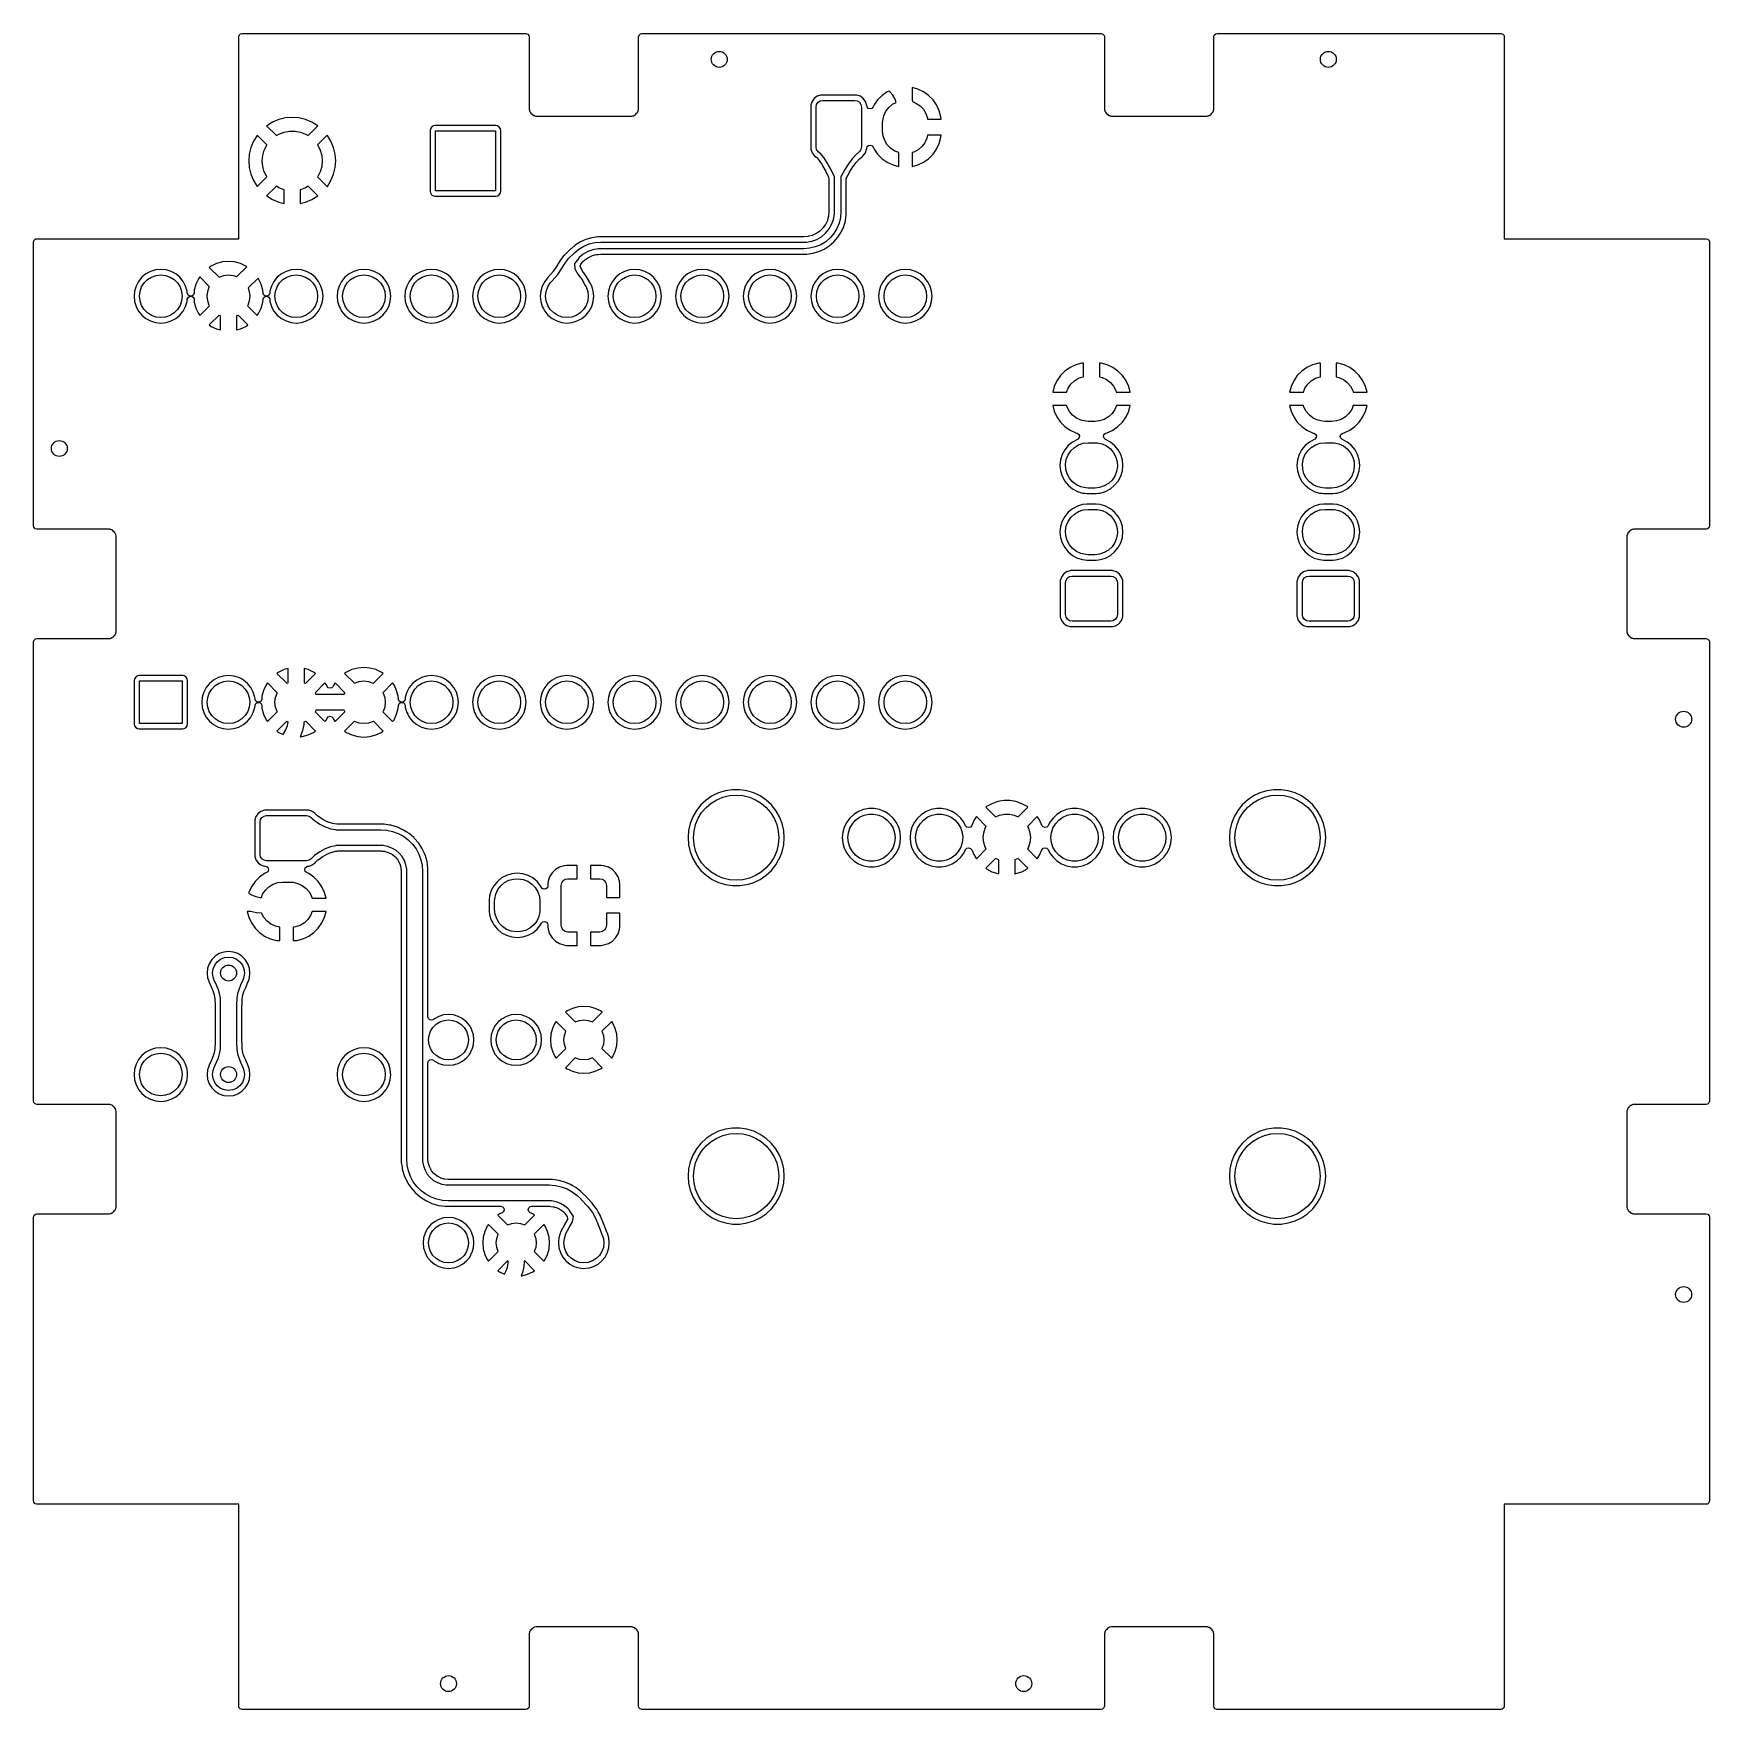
# Model space of a CAD drawing. Extents: x 3.95 to 6.43, y -4.85 to -2.37.
import ezdxf

# ---------------------------------------------------------------- set-up
doc = ezdxf.new("R2010")
doc.units = 0
doc.header["$MEASUREMENT"] = 0
doc.layers.add('BLACK', color=7, linetype='CONTINUOUS')

msp = doc.modelspace()

# ---------------------------------------------------------------- linework, layer by layer
at = {"layer": 'BLACK', "linetype": 'CONTINUOUS'}
for p, q in [((4.252, -2.379), (4.2528, -2.3763)), ((4.2528, -2.3763), (4.2549, -2.3745)), ((4.2549, -2.3745), (4.2569, -2.374)), ((4.2569, -2.374), (4.6763, -2.374)), ((4.6763, -2.374), (4.679, -2.3748)), ((4.679, -2.3748), (4.6808, -2.3769)), ((4.6808, -2.3769), (4.6813, -2.379)), ((4.8427, -2.379), (4.8435, -2.3763)), ((4.8435, -2.3763), (4.8456, -2.3745)), ((4.8456, -2.3745), (4.8477, -2.374)), ((4.8477, -2.374), (5.5263, -2.374)), ((5.5263, -2.374), (5.529, -2.3748)), ((5.529, -2.3748), (5.5308, -2.3769)), ((5.5308, -2.3769), (5.5313, -2.379)), ((5.6927, -2.379), (5.6935, -2.3763)), ((5.6935, -2.3763), (5.6956, -2.3745)), ((5.6956, -2.3745), (5.6977, -2.374)), ((5.6977, -2.374), (6.1171, -2.374)), ((6.1171, -2.374), (6.1198, -2.3748)), ((6.1198, -2.3748), (6.1216, -2.3769)), ((6.1216, -2.3769), (6.122, -2.379)), ((4.252, -2.5622), (4.252, -2.379)), ((4.6813, -2.379), (4.6813, -2.4819)), ((4.8427, -2.4836), (4.8427, -2.379)), ((5.5313, -2.379), (5.5313, -2.4819)), ((5.6927, -2.4836), (5.6927, -2.379)), ((6.122, -2.379), (6.122, -2.6772)), ((5.0991, -2.4743), (5.0973, -2.4793)), ((5.1023, -2.47), (5.0991, -2.4743)), ((5.0991, -2.4743), (5.0991, -2.4743)), ((5.1066, -2.4668), (5.1023, -2.47)), ((5.1059, -2.4789), (5.108, -2.4757)), ((5.1116, -2.4651), (5.1066, -2.4668)), ((5.1066, -2.4668), (5.1066, -2.4668)), ((5.108, -2.4757), (5.1112, -2.4736)), ((5.1112, -2.4736), (5.115, -2.4728)), ((5.1128, -2.4649), (5.1116, -2.4651)), ((5.1116, -2.4651), (5.1116, -2.4651)), ((5.1643, -2.4649), (5.1128, -2.4649)), ((5.1128, -2.4649), (5.1128, -2.4649)), ((5.115, -2.4728), (5.1622, -2.4728)), ((5.1622, -2.4728), (5.166, -2.4736)), ((5.1655, -2.4651), (5.1643, -2.4649)), ((5.1706, -2.4668), (5.1655, -2.4651)), ((5.1655, -2.4651), (5.1655, -2.4651)), ((5.166, -2.4736), (5.1692, -2.4757)), ((5.1692, -2.4757), (5.1713, -2.4789)), ((5.1749, -2.47), (5.1706, -2.4668)), ((5.1706, -2.4668), (5.1706, -2.4668)), ((5.1781, -2.4743), (5.1749, -2.47)), ((5.1798, -2.4793), (5.1781, -2.4743)), ((5.1781, -2.4743), (5.1781, -2.4743)), ((5.1961, -2.472), (5.1908, -2.4796)), ((5.2027, -2.4654), (5.1961, -2.472)), ((5.1961, -2.472), (5.1961, -2.472)), ((5.2103, -2.4601), (5.2027, -2.4654)), ((5.2027, -2.4654), (5.2027, -2.4654)), ((5.2128, -2.459), (5.2103, -2.4601)), ((5.2141, -2.4601), (5.2128, -2.459)), ((5.2184, -2.4652), (5.2141, -2.4601)), ((5.2182, -2.4786), (5.2235, -2.4758)), ((5.2218, -2.471), (5.2184, -2.4652)), ((5.2235, -2.4758), (5.2218, -2.471)), ((5.2553, -2.4562), (5.2469, -2.4539)), ((5.2469, -2.4539), (5.2469, -2.4723)), ((5.2469, -2.4723), (5.2474, -2.4746)), ((5.2474, -2.4746), (5.2527, -2.4767)), ((5.2637, -2.4601), (5.2553, -2.4562)), ((5.2553, -2.4562), (5.2553, -2.4562)), ((5.2713, -2.4654), (5.2637, -2.4601)), ((5.2637, -2.4601), (5.2637, -2.4601)), ((5.2779, -2.472), (5.2713, -2.4654)), ((5.2713, -2.4654), (5.2713, -2.4654)), ((5.2832, -2.4796), (5.2779, -2.472)), ((4.3211, -2.4988), (4.3113, -2.5012)), ((4.3311, -2.498), (4.3211, -2.4988)), ((4.3411, -2.4988), (4.3311, -2.498)), ((4.3509, -2.5012), (4.3411, -2.4988)), ((4.6812, -2.4828), (4.6811, -2.4831)), ((4.6811, -2.4831), (4.6812, -2.4841)), ((4.6813, -2.4819), (4.6812, -2.4828)), ((4.6812, -2.4841), (4.6813, -2.4847)), ((4.6813, -2.4847), (4.6813, -2.4849)), ((4.6813, -2.4849), (4.6813, -2.4853)), ((4.6813, -2.4853), (4.6814, -2.4858)), ((4.6814, -2.4858), (4.6814, -2.486)), ((4.6814, -2.486), (4.6815, -2.4875)), ((4.6815, -2.4875), (4.6816, -2.4879)), ((4.6816, -2.4879), (4.6817, -2.4882)), ((4.6817, -2.4882), (4.6819, -2.4886)), ((4.6819, -2.4886), (4.6827, -2.4899)), ((4.6827, -2.4899), (4.6828, -2.4901)), ((4.6828, -2.4901), (4.6835, -2.4915)), ((4.6835, -2.4915), (4.6835, -2.4915)), ((4.6835, -2.4915), (4.6835, -2.4915)), ((4.6835, -2.4915), (4.6837, -2.4918)), ((4.6837, -2.4918), (4.684, -2.4921)), ((4.684, -2.4921), (4.6842, -2.4924)), ((4.6842, -2.4924), (4.6855, -2.4933)), ((4.6855, -2.4933), (4.6856, -2.4934)), ((4.6856, -2.4934), (4.6868, -2.4945)), ((4.6868, -2.4945), (4.6868, -2.4945)), ((4.6868, -2.4945), (4.6871, -2.4947)), ((4.6871, -2.4947), (4.6874, -2.4949)), ((4.6874, -2.4949), (4.6877, -2.495)), ((4.6877, -2.495), (4.6877, -2.495)), ((4.6877, -2.495), (4.6884, -2.4952)), ((4.6884, -2.4952), (4.6892, -2.4954)), ((4.6892, -2.4954), (4.6895, -2.4955)), ((4.6895, -2.4955), (4.6909, -2.4961)), ((4.6909, -2.4961), (4.6909, -2.4961)), ((4.6909, -2.4961), (4.6913, -2.4962)), ((4.6913, -2.4962), (4.6916, -2.4962)), ((4.6916, -2.4962), (4.692, -2.4962)), ((4.692, -2.4962), (4.692, -2.4962)), ((4.692, -2.4962), (4.692, -2.4962)), ((4.692, -2.4962), (4.6924, -2.4962)), ((4.6924, -2.4962), (4.6935, -2.4961)), ((4.6935, -2.4961), (4.6938, -2.4961)), ((4.6938, -2.4961), (4.8286, -2.4961)), ((4.8286, -2.4961), (4.8294, -2.4962)), ((4.8294, -2.4962), (4.8298, -2.4962)), ((4.8298, -2.4962), (4.8298, -2.4962)), ((4.8298, -2.4962), (4.8298, -2.4962)), ((4.8298, -2.4962), (4.8302, -2.4962)), ((4.8302, -2.4962), (4.8313, -2.4961)), ((4.8313, -2.4961), (4.8316, -2.4961)), ((4.8316, -2.4961), (4.832, -2.4961)), ((4.832, -2.4961), (4.8324, -2.496)), ((4.832, -2.4961), (4.832, -2.4961)), ((4.8324, -2.496), (4.8327, -2.496)), ((4.8327, -2.496), (4.8342, -2.4958)), ((4.8342, -2.4958), (4.8346, -2.4957)), ((4.8342, -2.4958), (4.8342, -2.4958)), ((4.8346, -2.4957), (4.8349, -2.4956)), ((4.8349, -2.4956), (4.8353, -2.4955)), ((4.8353, -2.4955), (4.8366, -2.4947)), ((4.8353, -2.4955), (4.8353, -2.4955)), ((4.8366, -2.4947), (4.8368, -2.4945)), ((4.8368, -2.4945), (4.8382, -2.4939)), ((4.8382, -2.4939), (4.8385, -2.4936)), ((4.8382, -2.4939), (4.8382, -2.4939)), ((4.8385, -2.4936), (4.8387, -2.4934)), ((4.8387, -2.4934), (4.839, -2.4931)), ((4.839, -2.4931), (4.8399, -2.4919)), ((4.839, -2.4931), (4.839, -2.4931)), ((4.839, -2.4931), (4.839, -2.4931)), ((4.8399, -2.4919), (4.8401, -2.4917)), ((4.8401, -2.4917), (4.8411, -2.4906)), ((4.8411, -2.4906), (4.8413, -2.4903)), ((4.8411, -2.4906), (4.8411, -2.4906)), ((4.8413, -2.4903), (4.8415, -2.49)), ((4.8415, -2.49), (4.8417, -2.4896)), ((4.8417, -2.4896), (4.8421, -2.4881)), ((4.8417, -2.4896), (4.8417, -2.4896)), ((4.8421, -2.4881), (4.8422, -2.4879)), ((4.8422, -2.4879), (4.8427, -2.4865)), ((4.8427, -2.4838), (4.8427, -2.4836)), ((4.8429, -2.4854), (4.8427, -2.4838)), ((4.8427, -2.4865), (4.8428, -2.4861)), ((4.8428, -2.4861), (4.8429, -2.4858)), ((4.8429, -2.4858), (4.8429, -2.4854)), ((5.0973, -2.4793), (5.0972, -2.4805)), ((5.0972, -2.4805), (5.0972, -2.5439)), ((5.0973, -2.4793), (5.0973, -2.4793)), ((5.1051, -2.4827), (5.1059, -2.4789)), ((5.1051, -2.5417), (5.1051, -2.4827)), ((5.1713, -2.4789), (5.172, -2.4827)), ((5.172, -2.4827), (5.172, -2.5417)), ((5.1799, -2.4805), (5.1798, -2.4793)), ((5.1799, -2.4807), (5.1799, -2.4805)), ((5.1799, -2.4805), (5.1799, -2.4805)), ((5.18, -2.4807), (5.1799, -2.4807)), ((5.1804, -2.4826), (5.18, -2.4807)), ((5.18, -2.4807), (5.18, -2.4807)), ((5.18, -2.4807), (5.18, -2.4807)), ((5.18, -2.4807), (5.18, -2.4807)), ((5.1822, -2.4847), (5.1804, -2.4826)), ((5.1849, -2.4855), (5.1822, -2.4847)), ((5.1876, -2.4847), (5.1849, -2.4855)), ((5.1894, -2.4826), (5.1876, -2.4847)), ((5.1908, -2.4796), (5.1894, -2.4826)), ((5.2037, -2.5027), (5.2053, -2.4956)), ((5.2053, -2.4956), (5.2083, -2.489)), ((5.2083, -2.489), (5.2127, -2.4833)), ((5.2127, -2.4833), (5.2182, -2.4786)), ((5.2527, -2.4767), (5.2587, -2.4808)), ((5.2587, -2.4808), (5.2636, -2.486)), ((5.2636, -2.486), (5.2674, -2.4922)), ((5.2674, -2.4922), (5.2697, -2.4991)), ((5.2697, -2.4991), (5.2698, -2.5004)), ((5.2698, -2.5004), (5.2898, -2.5004)), ((5.2871, -2.4881), (5.2832, -2.4796)), ((5.2895, -2.497), (5.2871, -2.4881)), ((5.2871, -2.4881), (5.2871, -2.4881)), ((5.2898, -2.5004), (5.2895, -2.497)), ((5.5312, -2.4828), (5.5311, -2.4831)), ((5.5311, -2.4831), (5.5312, -2.4841)), ((5.5313, -2.4819), (5.5312, -2.4828)), ((5.5312, -2.4841), (5.5313, -2.4847)), ((5.5313, -2.4847), (5.5313, -2.4849)), ((5.5313, -2.4849), (5.5313, -2.4853)), ((5.5313, -2.4853), (5.5314, -2.4858)), ((5.5314, -2.4858), (5.5314, -2.486)), ((5.5314, -2.486), (5.5315, -2.4875)), ((5.5315, -2.4875), (5.5316, -2.4879)), ((5.5316, -2.4879), (5.5317, -2.4882)), ((5.5317, -2.4882), (5.5319, -2.4886)), ((5.5319, -2.4886), (5.5327, -2.4899)), ((5.5327, -2.4899), (5.5328, -2.4901)), ((5.5328, -2.4901), (5.5335, -2.4915)), ((5.5335, -2.4915), (5.5335, -2.4915)), ((5.5335, -2.4915), (5.5335, -2.4915)), ((5.5335, -2.4915), (5.5337, -2.4918)), ((5.5337, -2.4918), (5.534, -2.4921)), ((5.534, -2.4921), (5.5342, -2.4924)), ((5.5342, -2.4924), (5.5355, -2.4933)), ((5.5355, -2.4933), (5.5356, -2.4934)), ((5.5356, -2.4934), (5.5368, -2.4945)), ((5.5368, -2.4945), (5.5368, -2.4945)), ((5.5368, -2.4945), (5.5371, -2.4947)), ((5.5371, -2.4947), (5.5374, -2.4949)), ((5.5374, -2.4949), (5.5377, -2.495)), ((5.5377, -2.495), (5.5377, -2.495)), ((5.5377, -2.495), (5.5384, -2.4952)), ((5.5384, -2.4952), (5.5392, -2.4954)), ((5.5392, -2.4954), (5.5395, -2.4955)), ((5.5395, -2.4955), (5.5409, -2.4961)), ((5.5409, -2.4961), (5.5409, -2.4961)), ((5.5409, -2.4961), (5.5413, -2.4962)), ((5.5413, -2.4962), (5.5416, -2.4962)), ((5.5416, -2.4962), (5.542, -2.4962)), ((5.542, -2.4962), (5.542, -2.4962)), ((5.542, -2.4962), (5.542, -2.4962)), ((5.542, -2.4962), (5.5424, -2.4962)), ((5.5424, -2.4962), (5.5435, -2.4961)), ((5.5435, -2.4961), (5.5438, -2.4961)), ((5.5438, -2.4961), (5.6786, -2.4961)), ((5.6786, -2.4961), (5.6794, -2.4962)), ((5.6794, -2.4962), (5.6798, -2.4962)), ((5.6798, -2.4962), (5.6798, -2.4962)), ((5.6798, -2.4962), (5.6798, -2.4962)), ((5.6798, -2.4962), (5.6802, -2.4962)), ((5.6802, -2.4962), (5.6813, -2.4961)), ((5.6813, -2.4961), (5.6816, -2.4961)), ((5.6816, -2.4961), (5.682, -2.4961)), ((5.682, -2.4961), (5.6824, -2.496)), ((5.682, -2.4961), (5.682, -2.4961)), ((5.6824, -2.496), (5.6827, -2.496)), ((5.6827, -2.496), (5.6842, -2.4958)), ((5.6842, -2.4958), (5.6846, -2.4957)), ((5.6842, -2.4958), (5.6842, -2.4958)), ((5.6846, -2.4957), (5.6849, -2.4956)), ((5.6849, -2.4956), (5.6853, -2.4955)), ((5.6853, -2.4955), (5.6866, -2.4947)), ((5.6853, -2.4955), (5.6853, -2.4955)), ((5.6866, -2.4947), (5.6868, -2.4945)), ((5.6868, -2.4945), (5.6882, -2.4939)), ((5.6882, -2.4939), (5.6885, -2.4936)), ((5.6882, -2.4939), (5.6882, -2.4939)), ((5.6885, -2.4936), (5.6887, -2.4934)), ((5.6887, -2.4934), (5.689, -2.4931)), ((5.689, -2.4931), (5.6899, -2.4919)), ((5.689, -2.4931), (5.689, -2.4931)), ((5.689, -2.4931), (5.689, -2.4931)), ((5.6899, -2.4919), (5.6901, -2.4917)), ((5.6901, -2.4917), (5.6911, -2.4906)), ((5.6911, -2.4906), (5.6913, -2.4903)), ((5.6911, -2.4906), (5.6911, -2.4906)), ((5.6913, -2.4903), (5.6915, -2.49)), ((5.6915, -2.49), (5.6917, -2.4896)), ((5.6917, -2.4896), (5.6921, -2.4881)), ((5.6917, -2.4896), (5.6917, -2.4896)), ((5.6921, -2.4881), (5.6922, -2.4879)), ((5.6922, -2.4879), (5.6927, -2.4865)), ((5.6927, -2.4838), (5.6927, -2.4836)), ((5.6929, -2.4854), (5.6927, -2.4838)), ((5.6927, -2.4865), (5.6928, -2.4861)), ((5.6928, -2.4861), (5.6929, -2.4858)), ((5.6929, -2.4858), (5.6929, -2.4854)), ((4.2792, -2.5245), (4.2739, -2.5331)), ((4.2793, -2.5243), (4.2792, -2.5245)), ((4.2792, -2.5245), (4.2792, -2.5245)), ((4.2936, -2.5386), (4.2793, -2.5243)), ((4.2793, -2.5243), (4.2793, -2.5243)), ((4.2934, -2.5103), (4.2932, -2.5104)), ((4.2932, -2.5104), (4.2932, -2.5104)), ((4.2932, -2.5104), (4.3077, -2.5248)), ((4.302, -2.505), (4.2934, -2.5103)), ((4.2934, -2.5103), (4.2934, -2.5103)), ((4.3113, -2.5012), (4.302, -2.505)), ((4.3077, -2.5248), (4.3114, -2.5226)), ((4.3114, -2.5226), (4.319, -2.5196)), ((4.319, -2.5196), (4.327, -2.5181)), ((4.327, -2.5181), (4.3352, -2.5181)), ((4.3352, -2.5181), (4.3432, -2.5196)), ((4.3432, -2.5196), (4.3508, -2.5226)), ((4.3508, -2.5226), (4.3545, -2.5248)), ((4.3602, -2.505), (4.3509, -2.5012)), ((4.3545, -2.5248), (4.369, -2.5104)), ((4.3688, -2.5103), (4.3602, -2.505)), ((4.3829, -2.5243), (4.3686, -2.5386)), ((4.369, -2.5104), (4.3688, -2.5103)), ((4.383, -2.5245), (4.3829, -2.5243)), ((4.3829, -2.5243), (4.3829, -2.5243)), ((4.3883, -2.5331), (4.383, -2.5245)), ((4.383, -2.5245), (4.383, -2.5245)), ((4.5353, -2.5148), (4.5348, -2.5171)), ((4.5348, -2.5171), (4.5348, -2.5171)), ((4.5348, -2.5171), (4.5348, -2.6073)), ((4.537, -2.5122), (4.5353, -2.5148)), ((4.5353, -2.5148), (4.5353, -2.5148)), ((4.5396, -2.5105), (4.537, -2.5122)), ((4.5419, -2.51), (4.5396, -2.5105)), ((4.5396, -2.5105), (4.5396, -2.5105)), ((4.6321, -2.51), (4.5419, -2.51)), ((4.5419, -2.51), (4.5419, -2.51)), ((4.5427, -2.6065), (4.5427, -2.5179)), ((4.5427, -2.5179), (4.6313, -2.5179)), ((4.6313, -2.5179), (4.6313, -2.6065)), ((4.6344, -2.5105), (4.6321, -2.51)), ((4.6321, -2.51), (4.6321, -2.51)), ((4.637, -2.5122), (4.6344, -2.5105)), ((4.6344, -2.5105), (4.6344, -2.5105)), ((4.6387, -2.5148), (4.637, -2.5122)), ((4.6392, -2.5171), (4.6387, -2.5148)), ((4.6392, -2.6073), (4.6392, -2.5171)), ((5.2035, -2.5063), (5.2037, -2.5027)), ((5.2035, -2.5181), (5.2035, -2.5063)), ((5.2043, -2.5253), (5.2035, -2.5181)), ((5.2066, -2.5322), (5.2043, -2.5253)), ((5.2698, -2.524), (5.2687, -2.5288)), ((5.2898, -2.524), (5.2698, -2.524)), ((5.2895, -2.5274), (5.2898, -2.524)), ((4.2701, -2.5424), (4.2677, -2.5522)), ((4.2739, -2.5331), (4.2701, -2.5424)), ((4.2876, -2.5541), (4.2898, -2.5462)), ((4.2898, -2.5462), (4.2934, -2.5389)), ((4.2934, -2.5389), (4.2936, -2.5386)), ((4.3686, -2.5386), (4.3688, -2.5389)), ((4.3688, -2.5389), (4.3724, -2.5462)), ((4.3724, -2.5462), (4.3746, -2.5541)), ((4.3921, -2.5424), (4.3883, -2.5331)), ((4.3945, -2.5522), (4.3921, -2.5424)), ((5.0972, -2.5439), (5.0973, -2.5451)), ((5.0973, -2.5451), (5.0973, -2.5451)), ((5.0973, -2.5451), (5.0991, -2.5501)), ((5.0991, -2.5501), (5.0991, -2.5501)), ((5.0991, -2.5501), (5.1021, -2.5542)), ((5.1059, -2.5455), (5.1051, -2.5417)), ((5.108, -2.5487), (5.1059, -2.5455)), ((5.1112, -2.5508), (5.108, -2.5487)), ((5.1688, -2.549), (5.1637, -2.5532)), ((5.1689, -2.5489), (5.1688, -2.549)), ((5.1688, -2.549), (5.1688, -2.549)), ((5.1692, -2.5487), (5.1689, -2.5489)), ((5.1713, -2.5455), (5.1692, -2.5487)), ((5.172, -2.5417), (5.1713, -2.5455)), ((5.1749, -2.5544), (5.1781, -2.5501)), ((5.1781, -2.5501), (5.1798, -2.5451)), ((5.1798, -2.5451), (5.1799, -2.5439)), ((5.1799, -2.5439), (5.1799, -2.5438)), ((5.1799, -2.5438), (5.18, -2.5438)), ((5.1799, -2.5439), (5.1799, -2.5439)), ((5.18, -2.5438), (5.1807, -2.5412)), ((5.18, -2.5438), (5.18, -2.5438)), ((5.18, -2.5438), (5.18, -2.5438)), ((5.18, -2.5438), (5.18, -2.5438)), ((5.1807, -2.5412), (5.1828, -2.5394)), ((5.1828, -2.5394), (5.1856, -2.539)), ((5.1856, -2.539), (5.1882, -2.5401)), ((5.1882, -2.5401), (5.1894, -2.5418)), ((5.1894, -2.5418), (5.1908, -2.5448)), ((5.1908, -2.5448), (5.1961, -2.5524)), ((5.2104, -2.5384), (5.2066, -2.5322)), ((5.2153, -2.5436), (5.2104, -2.5384)), ((5.2213, -2.5477), (5.2153, -2.5436)), ((5.2272, -2.55), (5.2213, -2.5477)), ((5.2272, -2.5705), (5.2272, -2.55)), ((5.2494, -2.5492), (5.2469, -2.5499)), ((5.2469, -2.5499), (5.2469, -2.5705)), ((5.2558, -2.5458), (5.2494, -2.5492)), ((5.2613, -2.5411), (5.2558, -2.5458)), ((5.2657, -2.5354), (5.2613, -2.5411)), ((5.2687, -2.5288), (5.2657, -2.5354)), ((5.2779, -2.5524), (5.2832, -2.5448)), ((5.2832, -2.5448), (5.2871, -2.5364)), ((5.2871, -2.5364), (5.2895, -2.5274)), ((5.2871, -2.5364), (5.2871, -2.5364)), ((4.252, -2.6772), (4.252, -2.5622)), ((4.2677, -2.5522), (4.2669, -2.5622)), ((4.2669, -2.5622), (4.2677, -2.5722)), ((4.2677, -2.5722), (4.2701, -2.582)), ((4.2868, -2.5622), (4.2876, -2.5541)), ((4.2876, -2.5703), (4.2868, -2.5622)), ((4.2898, -2.5782), (4.2876, -2.5703)), ((4.3746, -2.5703), (4.3724, -2.5782)), ((4.3746, -2.5541), (4.3754, -2.5622)), ((4.3754, -2.5622), (4.3746, -2.5703)), ((4.3921, -2.582), (4.3945, -2.5722)), ((4.3953, -2.5622), (4.3945, -2.5522)), ((4.3945, -2.5722), (4.3953, -2.5622)), ((5.1021, -2.5542), (5.1023, -2.5544)), ((5.1023, -2.5544), (5.1051, -2.5565)), ((5.1051, -2.5565), (5.1056, -2.5569)), ((5.1056, -2.5569), (5.1065, -2.5577)), ((5.1065, -2.5577), (5.1097, -2.5617)), ((5.1097, -2.5617), (5.1099, -2.5619)), ((5.1099, -2.5619), (5.1141, -2.5682)), ((5.1114, -2.5509), (5.1112, -2.5508)), ((5.1164, -2.557), (5.1114, -2.5509)), ((5.1141, -2.5682), (5.1146, -2.5691)), ((5.1146, -2.5691), (5.1147, -2.5693)), ((5.1147, -2.5693), (5.1196, -2.578)), ((5.119, -2.5611), (5.1164, -2.557)), ((5.1216, -2.565), (5.119, -2.5611)), ((5.1268, -2.5743), (5.1216, -2.565)), ((5.132, -2.5848), (5.1268, -2.5743)), ((5.1474, -2.575), (5.1421, -2.5848)), ((5.1528, -2.5664), (5.1474, -2.575)), ((5.1474, -2.575), (5.1474, -2.575)), ((5.1583, -2.5591), (5.1528, -2.5664)), ((5.1544, -2.5791), (5.1594, -2.5711)), ((5.1637, -2.5532), (5.1583, -2.5591)), ((5.1594, -2.5711), (5.1596, -2.5709)), ((5.1596, -2.5709), (5.1599, -2.5705)), ((5.1599, -2.5705), (5.1644, -2.5644)), ((5.1637, -2.5532), (5.1637, -2.5532)), ((5.1644, -2.5644), (5.1646, -2.5642)), ((5.1646, -2.5642), (5.1692, -2.5592)), ((5.1692, -2.5592), (5.1694, -2.559)), ((5.1694, -2.559), (5.174, -2.5552)), ((5.174, -2.5552), (5.1742, -2.555)), ((5.174, -2.5552), (5.174, -2.5552)), ((5.1742, -2.555), (5.1748, -2.5545)), ((5.1748, -2.5545), (5.1749, -2.5544)), ((5.1961, -2.5524), (5.2027, -2.559)), ((5.2027, -2.559), (5.2027, -2.559)), ((5.2027, -2.559), (5.2103, -2.5643)), ((5.2103, -2.5643), (5.2103, -2.5643)), ((5.2103, -2.5643), (5.2188, -2.5682)), ((5.2188, -2.5682), (5.2188, -2.5682)), ((5.2188, -2.5682), (5.2272, -2.5705)), ((5.2469, -2.5705), (5.2553, -2.5682)), ((5.2553, -2.5682), (5.2637, -2.5643)), ((5.2553, -2.5682), (5.2553, -2.5682)), ((5.2637, -2.5643), (5.2713, -2.559)), ((5.2713, -2.559), (5.2779, -2.5524)), ((5.2713, -2.559), (5.2713, -2.559)), ((5.2779, -2.5524), (5.2779, -2.5524)), ((4.2701, -2.582), (4.2739, -2.5913)), ((4.2739, -2.5913), (4.2792, -2.5999)), ((4.2792, -2.5999), (4.2793, -2.6001)), ((4.2793, -2.6001), (4.2936, -2.5858)), ((4.2934, -2.5855), (4.2898, -2.5782)), ((4.3077, -2.5996), (4.2932, -2.614)), ((4.2936, -2.5858), (4.2934, -2.5855)), ((4.3114, -2.6019), (4.3077, -2.5996)), ((4.3545, -2.5996), (4.3508, -2.6019)), ((4.3623, -2.6073), (4.3545, -2.5996)), ((4.3688, -2.5855), (4.3686, -2.5858)), ((4.3686, -2.5858), (4.3829, -2.6001)), ((4.3724, -2.5782), (4.3688, -2.5855)), ((4.3829, -2.6001), (4.383, -2.5999)), ((4.3829, -2.6001), (4.3829, -2.6001)), ((4.383, -2.5999), (4.3883, -2.5913)), ((4.383, -2.5999), (4.383, -2.5999)), ((4.3883, -2.5913), (4.3921, -2.582)), ((5.1196, -2.578), (5.1197, -2.5781)), ((5.1197, -2.5781), (5.1237, -2.5863)), ((5.1237, -2.5863), (5.1242, -2.5885)), ((5.1242, -2.5885), (5.1242, -2.6371)), ((5.132, -2.5849), (5.132, -2.5848)), ((5.1321, -2.5849), (5.132, -2.5849)), ((5.1321, -2.6372), (5.1321, -2.5849)), ((5.1421, -2.5848), (5.1419, -2.5849)), ((5.1419, -2.5849), (5.1419, -2.6372)), ((5.1498, -2.5887), (5.1504, -2.5864)), ((5.1498, -2.6352), (5.1498, -2.5887)), ((5.1504, -2.5864), (5.1543, -2.5792)), ((5.1543, -2.5792), (5.1544, -2.5791)), ((4.2932, -2.614), (4.2932, -2.614)), ((4.2932, -2.614), (4.2934, -2.6141)), ((4.2934, -2.6141), (4.2934, -2.6141)), ((4.2934, -2.6141), (4.302, -2.6194)), ((4.302, -2.6194), (4.3113, -2.6232)), ((4.3113, -2.6232), (4.3193, -2.6252)), ((4.319, -2.6048), (4.3114, -2.6019)), ((4.3193, -2.6049), (4.319, -2.6048)), ((4.3193, -2.6252), (4.3193, -2.6049)), ((4.3432, -2.6048), (4.3429, -2.6049)), ((4.3429, -2.6049), (4.3429, -2.6252)), ((4.3429, -2.6252), (4.3509, -2.6232)), ((4.3508, -2.6019), (4.3432, -2.6048)), ((4.3509, -2.6232), (4.3602, -2.6194)), ((4.3602, -2.6194), (4.3688, -2.6141)), ((4.369, -2.614), (4.3623, -2.6073)), ((4.3688, -2.6141), (4.369, -2.614)), ((4.3688, -2.6141), (4.3688, -2.6141)), ((4.369, -2.614), (4.369, -2.614)), ((4.5348, -2.6073), (4.5353, -2.6096)), ((4.5353, -2.6096), (4.537, -2.6122)), ((4.537, -2.6122), (4.5396, -2.6139)), ((4.5396, -2.6139), (4.5419, -2.6144)), ((4.5419, -2.6144), (4.5419, -2.6144)), ((4.5419, -2.6144), (4.6321, -2.6144)), ((4.6313, -2.6065), (4.5427, -2.6065)), ((4.6321, -2.6144), (4.6344, -2.6139)), ((4.6321, -2.6144), (4.6321, -2.6144)), ((4.6344, -2.6139), (4.637, -2.6122)), ((4.637, -2.6122), (4.6387, -2.6096)), ((4.6387, -2.6096), (4.6392, -2.6073)), ((5.1221, -2.6495), (5.1218, -2.6503)), ((5.1235, -2.6441), (5.1221, -2.6495)), ((5.1237, -2.6432), (5.1235, -2.6441)), ((5.1242, -2.6373), (5.1237, -2.6432)), ((5.1242, -2.6371), (5.1242, -2.6373)), ((5.128, -2.6563), (5.1307, -2.6489)), ((5.1307, -2.6489), (5.1321, -2.6411)), ((5.1321, -2.6411), (5.1321, -2.6372)), ((5.1413, -2.6458), (5.1392, -2.6542)), ((5.1419, -2.6372), (5.1413, -2.6458)), ((5.1485, -2.6506), (5.1498, -2.6417)), ((5.1498, -2.6372), (5.1498, -2.6352)), ((5.1498, -2.6417), (5.1498, -2.6372)), ((4.7825, -2.6744), (4.7736, -2.6757)), ((4.787, -2.6744), (4.7825, -2.6744)), ((4.789, -2.6744), (4.787, -2.6744)), ((5.0869, -2.6744), (4.789, -2.6744)), ((5.0871, -2.6744), (5.0869, -2.6744)), ((5.093, -2.6739), (5.0871, -2.6744)), ((5.0939, -2.6737), (5.093, -2.6739)), ((5.0993, -2.6723), (5.0939, -2.6737)), ((5.1001, -2.672), (5.0993, -2.6723)), ((5.1052, -2.6696), (5.1001, -2.672)), ((5.106, -2.6692), (5.1052, -2.6696)), ((5.1106, -2.6659), (5.106, -2.6692)), ((5.1061, -2.6782), (5.113, -2.6743)), ((5.1112, -2.6654), (5.1106, -2.6659)), ((5.1152, -2.6614), (5.1112, -2.6654)), ((5.113, -2.6743), (5.119, -2.6692)), ((5.1157, -2.6608), (5.1152, -2.6614)), ((5.119, -2.6562), (5.1157, -2.6608)), ((5.1194, -2.6554), (5.119, -2.6562)), ((5.119, -2.6692), (5.1241, -2.6632)), ((5.1218, -2.6503), (5.1194, -2.6554)), ((5.1241, -2.6632), (5.128, -2.6563)), ((5.1314, -2.6695), (5.1258, -2.676)), ((5.1359, -2.6621), (5.1314, -2.6695)), ((5.1392, -2.6542), (5.1359, -2.6621)), ((5.1374, -2.6749), (5.1423, -2.6674)), ((5.1423, -2.6674), (5.146, -2.6592)), ((5.146, -2.6592), (5.1485, -2.6506)), ((3.9488, -2.6821), (3.9496, -2.6794)), ((3.9488, -2.7622), (3.9488, -2.6821)), ((3.9496, -2.6794), (3.9517, -2.6776)), ((3.9517, -2.6776), (3.9538, -2.6772)), ((3.9538, -2.6772), (4.252, -2.6772)), ((4.7426, -2.6924), (4.7332, -2.7014)), ((4.7389, -2.7071), (4.7482, -2.6983)), ((4.743, -2.6921), (4.7426, -2.6924)), ((4.7436, -2.6917), (4.743, -2.6921)), ((4.7493, -2.6868), (4.7436, -2.6917)), ((4.7482, -2.6983), (4.7484, -2.6982)), ((4.7484, -2.6982), (4.7547, -2.6928)), ((4.7568, -2.6819), (4.7493, -2.6868)), ((4.7547, -2.6928), (4.7621, -2.6883)), ((4.765, -2.6782), (4.7568, -2.6819)), ((4.7679, -2.6962), (4.7611, -2.7001)), ((4.7621, -2.6883), (4.77, -2.685)), ((4.7736, -2.6757), (4.765, -2.6782)), ((4.7753, -2.6935), (4.7679, -2.6962)), ((4.77, -2.685), (4.7784, -2.683)), ((4.7736, -2.6757), (4.7736, -2.6757)), ((4.7736, -2.6757), (4.7736, -2.6757)), ((4.7831, -2.6921), (4.7753, -2.6935)), ((4.7784, -2.683), (4.787, -2.6823)), ((4.787, -2.6921), (4.7831, -2.6921)), ((4.787, -2.6823), (5.087, -2.6823)), ((5.087, -2.6921), (4.787, -2.6921)), ((5.087, -2.6823), (5.091, -2.6823)), ((5.0956, -2.6914), (5.087, -2.6921)), ((5.091, -2.6823), (5.0987, -2.6809)), ((5.0915, -2.7), (5.1004, -2.6987)), ((5.104, -2.6894), (5.0956, -2.6914)), ((5.0987, -2.6809), (5.1061, -2.6782)), ((5.1004, -2.6987), (5.109, -2.6962)), ((5.1119, -2.6861), (5.104, -2.6894)), ((5.109, -2.6962), (5.1172, -2.6925)), ((5.1193, -2.6816), (5.1119, -2.6861)), ((5.1172, -2.6925), (5.1247, -2.6876)), ((5.1258, -2.676), (5.1193, -2.6816)), ((5.1247, -2.6876), (5.1315, -2.6817)), ((5.1315, -2.6817), (5.1374, -2.6749)), ((6.122, -2.6772), (6.4202, -2.6772)), ((6.4202, -2.6772), (6.4229, -2.678)), ((6.4229, -2.678), (6.4247, -2.6801)), ((6.4247, -2.6801), (6.4252, -2.6821)), ((6.4252, -2.6821), (6.4252, -3.1015)), ((4.1293, -2.7234), (4.1219, -2.7256)), ((4.137, -2.7226), (4.1293, -2.7234)), ((4.1293, -2.7234), (4.1293, -2.7234)), ((4.1447, -2.7234), (4.137, -2.7226)), ((4.137, -2.7226), (4.137, -2.7226)), ((4.1522, -2.7256), (4.1447, -2.7234)), ((4.2113, -2.7177), (4.2084, -2.7197)), ((4.2084, -2.7197), (4.2229, -2.7341)), ((4.2194, -2.7139), (4.2113, -2.7177)), ((4.2281, -2.7116), (4.2194, -2.7139)), ((4.2194, -2.7139), (4.2194, -2.7139)), ((4.237, -2.7108), (4.2281, -2.7116)), ((4.2459, -2.7116), (4.237, -2.7108)), ((4.2546, -2.7139), (4.2459, -2.7116)), ((4.2492, -2.7333), (4.2639, -2.7186)), ((4.2627, -2.7177), (4.2546, -2.7139)), ((4.2546, -2.7139), (4.2546, -2.7139)), ((4.2639, -2.7186), (4.2627, -2.7177)), ((4.3293, -2.7234), (4.3219, -2.7256)), ((4.337, -2.7226), (4.3293, -2.7234)), ((4.3293, -2.7234), (4.3293, -2.7234)), ((4.3447, -2.7234), (4.337, -2.7226)), ((4.337, -2.7226), (4.337, -2.7226)), ((4.3522, -2.7256), (4.3447, -2.7234)), ((4.4293, -2.7234), (4.4219, -2.7256)), ((4.437, -2.7226), (4.4293, -2.7234)), ((4.4293, -2.7234), (4.4293, -2.7234)), ((4.4447, -2.7234), (4.437, -2.7226)), ((4.437, -2.7226), (4.437, -2.7226)), ((4.4522, -2.7256), (4.4447, -2.7234)), ((4.5293, -2.7234), (4.5219, -2.7256)), ((4.537, -2.7226), (4.5293, -2.7234)), ((4.5293, -2.7234), (4.5293, -2.7234)), ((4.5447, -2.7234), (4.537, -2.7226)), ((4.537, -2.7226), (4.537, -2.7226)), ((4.5522, -2.7256), (4.5447, -2.7234)), ((4.6293, -2.7234), (4.6219, -2.7256)), ((4.637, -2.7226), (4.6293, -2.7234)), ((4.6293, -2.7234), (4.6293, -2.7234)), ((4.6447, -2.7234), (4.637, -2.7226)), ((4.637, -2.7226), (4.637, -2.7226)), ((4.6522, -2.7256), (4.6447, -2.7234)), ((4.722, -2.7176), (4.7172, -2.7248)), ((4.7221, -2.7175), (4.722, -2.7176)), ((4.7245, -2.7135), (4.7221, -2.7175)), ((4.7236, -2.7299), (4.7289, -2.7219)), ((4.7263, -2.7105), (4.7245, -2.7135)), ((4.7264, -2.7103), (4.7263, -2.7105)), ((4.7265, -2.7101), (4.7264, -2.7103)), ((4.7267, -2.7099), (4.7265, -2.7101)), ((4.7325, -2.7022), (4.7267, -2.7099)), ((4.7289, -2.7219), (4.7332, -2.7147)), ((4.7289, -2.7219), (4.7289, -2.7219)), ((4.7327, -2.7019), (4.7325, -2.7022)), ((4.7328, -2.7018), (4.7327, -2.7019)), ((4.733, -2.7016), (4.7328, -2.7018)), ((4.7332, -2.7014), (4.733, -2.7016)), ((4.7332, -2.7147), (4.7389, -2.7071)), ((4.7332, -2.7147), (4.7332, -2.7147)), ((4.7389, -2.7071), (4.7389, -2.7071)), ((4.7488, -2.7132), (4.7484, -2.7139)), ((4.7484, -2.7139), (4.7486, -2.7215)), ((4.7486, -2.7215), (4.7486, -2.7215)), ((4.7486, -2.7215), (4.7532, -2.7295)), ((4.7546, -2.7058), (4.7488, -2.7132)), ((4.7547, -2.7056), (4.7546, -2.7058)), ((4.755, -2.7052), (4.7547, -2.7056)), ((4.7611, -2.7001), (4.755, -2.7052)), ((4.7567, -2.7177), (4.7576, -2.7151)), ((4.7574, -2.7204), (4.7567, -2.7177)), ((4.7599, -2.7248), (4.7574, -2.7204)), ((4.7576, -2.7151), (4.7577, -2.7149)), ((4.7577, -2.7149), (4.7605, -2.7113)), ((4.7605, -2.7113), (4.7607, -2.7111)), ((4.7607, -2.7111), (4.7628, -2.709)), ((4.7628, -2.709), (4.7635, -2.7085)), ((4.7635, -2.7085), (4.7681, -2.7053)), ((4.7681, -2.7053), (4.7688, -2.7048)), ((4.7688, -2.7048), (4.7739, -2.7024)), ((4.7739, -2.7024), (4.7747, -2.7021)), ((4.7747, -2.7021), (4.7801, -2.7007)), ((4.7801, -2.7007), (4.781, -2.7005)), ((4.781, -2.7005), (4.783, -2.7004)), ((4.783, -2.7004), (4.7869, -2.7)), ((4.7869, -2.7), (4.7871, -2.7)), ((4.7871, -2.7), (5.0915, -2.7)), ((4.8293, -2.7234), (4.8219, -2.7256)), ((4.837, -2.7226), (4.8293, -2.7234)), ((4.8293, -2.7234), (4.8293, -2.7234)), ((4.8447, -2.7234), (4.837, -2.7226)), ((4.837, -2.7226), (4.837, -2.7226)), ((4.8522, -2.7256), (4.8447, -2.7234)), ((4.9293, -2.7234), (4.9219, -2.7256)), ((4.937, -2.7226), (4.9293, -2.7234)), ((4.9293, -2.7234), (4.9293, -2.7234)), ((4.9447, -2.7234), (4.937, -2.7226)), ((4.937, -2.7226), (4.937, -2.7226)), ((4.9522, -2.7256), (4.9447, -2.7234)), ((5.0293, -2.7234), (5.0219, -2.7256)), ((5.037, -2.7226), (5.0293, -2.7234)), ((5.0293, -2.7234), (5.0293, -2.7234)), ((5.0447, -2.7234), (5.037, -2.7226)), ((5.037, -2.7226), (5.037, -2.7226)), ((5.0522, -2.7256), (5.0447, -2.7234)), ((5.0915, -2.7), (5.0915, -2.7)), ((5.1293, -2.7234), (5.1219, -2.7256)), ((5.137, -2.7226), (5.1293, -2.7234)), ((5.1293, -2.7234), (5.1293, -2.7234)), ((5.1447, -2.7234), (5.137, -2.7226)), ((5.137, -2.7226), (5.137, -2.7226)), ((5.1522, -2.7256), (5.1447, -2.7234)), ((5.2293, -2.7234), (5.2219, -2.7256)), ((5.237, -2.7226), (5.2293, -2.7234)), ((5.2293, -2.7234), (5.2293, -2.7234)), ((5.2447, -2.7234), (5.237, -2.7226)), ((5.237, -2.7226), (5.237, -2.7226)), ((5.2522, -2.7256), (5.2447, -2.7234)), ((4.1004, -2.7471), (4.0982, -2.7545)), ((4.1041, -2.7402), (4.1004, -2.7471)), ((4.109, -2.7342), (4.1041, -2.7402)), ((4.1063, -2.7552), (4.1086, -2.7485)), ((4.1086, -2.7485), (4.1124, -2.7426)), ((4.115, -2.7293), (4.109, -2.7342)), ((4.1124, -2.7426), (4.1174, -2.7376)), ((4.1219, -2.7256), (4.115, -2.7293)), ((4.1174, -2.7376), (4.1233, -2.7338)), ((4.1233, -2.7338), (4.13, -2.7315)), ((4.13, -2.7315), (4.137, -2.7307)), ((4.137, -2.7307), (4.144, -2.7315)), ((4.144, -2.7315), (4.1507, -2.7338)), ((4.1507, -2.7338), (4.1566, -2.7376)), ((4.159, -2.7293), (4.1522, -2.7256)), ((4.1566, -2.7376), (4.1616, -2.7426)), ((4.165, -2.7342), (4.159, -2.7293)), ((4.1616, -2.7426), (4.1654, -2.7485)), ((4.1699, -2.7402), (4.165, -2.7342)), ((4.1654, -2.7485), (4.1677, -2.7552)), ((4.1736, -2.7471), (4.1699, -2.7402)), ((4.1758, -2.7545), (4.1736, -2.7471)), ((4.1887, -2.7446), (4.1864, -2.7533)), ((4.1925, -2.7365), (4.1887, -2.7446)), ((4.1887, -2.7446), (4.1887, -2.7446)), ((4.1945, -2.7336), (4.1925, -2.7365)), ((4.2089, -2.7481), (4.1945, -2.7336)), ((4.2063, -2.7552), (4.2086, -2.7485)), ((4.2086, -2.7485), (4.2089, -2.7481)), ((4.2229, -2.7341), (4.2233, -2.7338)), ((4.2233, -2.7338), (4.23, -2.7315)), ((4.23, -2.7315), (4.237, -2.7307)), ((4.237, -2.7307), (4.244, -2.7315)), ((4.244, -2.7315), (4.2492, -2.7333)), ((4.2806, -2.7353), (4.2659, -2.75)), ((4.2815, -2.7365), (4.2806, -2.7353)), ((4.2853, -2.7446), (4.2815, -2.7365)), ((4.2876, -2.7533), (4.2853, -2.7446)), ((4.2853, -2.7446), (4.2853, -2.7446)), ((4.3004, -2.7471), (4.2982, -2.7545)), ((4.3041, -2.7402), (4.3004, -2.7471)), ((4.309, -2.7342), (4.3041, -2.7402)), ((4.3063, -2.7552), (4.3086, -2.7485)), ((4.3086, -2.7485), (4.3124, -2.7426)), ((4.315, -2.7293), (4.309, -2.7342)), ((4.3124, -2.7426), (4.3174, -2.7376)), ((4.3219, -2.7256), (4.315, -2.7293)), ((4.3174, -2.7376), (4.3233, -2.7338)), ((4.3233, -2.7338), (4.33, -2.7315)), ((4.33, -2.7315), (4.337, -2.7307)), ((4.337, -2.7307), (4.344, -2.7315)), ((4.344, -2.7315), (4.3507, -2.7338)), ((4.3507, -2.7338), (4.3566, -2.7376)), ((4.359, -2.7293), (4.3522, -2.7256)), ((4.3566, -2.7376), (4.3616, -2.7426)), ((4.365, -2.7342), (4.359, -2.7293)), ((4.3616, -2.7426), (4.3654, -2.7485)), ((4.3699, -2.7402), (4.365, -2.7342)), ((4.3654, -2.7485), (4.3677, -2.7552)), ((4.3736, -2.7471), (4.3699, -2.7402)), ((4.3758, -2.7545), (4.3736, -2.7471)), ((4.4004, -2.7471), (4.3982, -2.7545)), ((4.4041, -2.7402), (4.4004, -2.7471)), ((4.409, -2.7342), (4.4041, -2.7402)), ((4.4063, -2.7552), (4.4086, -2.7485)), ((4.4086, -2.7485), (4.4124, -2.7426)), ((4.415, -2.7293), (4.409, -2.7342)), ((4.4124, -2.7426), (4.4174, -2.7376)), ((4.4219, -2.7256), (4.415, -2.7293)), ((4.4174, -2.7376), (4.4233, -2.7338)), ((4.4233, -2.7338), (4.43, -2.7315)), ((4.43, -2.7315), (4.437, -2.7307)), ((4.437, -2.7307), (4.444, -2.7315)), ((4.444, -2.7315), (4.4507, -2.7338)), ((4.4507, -2.7338), (4.4566, -2.7376)), ((4.459, -2.7293), (4.4522, -2.7256)), ((4.4566, -2.7376), (4.4616, -2.7426)), ((4.465, -2.7342), (4.459, -2.7293)), ((4.4616, -2.7426), (4.4654, -2.7485)), ((4.4699, -2.7402), (4.465, -2.7342)), ((4.4654, -2.7485), (4.4677, -2.7552)), ((4.4736, -2.7471), (4.4699, -2.7402)), ((4.4758, -2.7545), (4.4736, -2.7471)), ((4.5004, -2.7471), (4.4982, -2.7545)), ((4.5041, -2.7402), (4.5004, -2.7471)), ((4.509, -2.7342), (4.5041, -2.7402)), ((4.5063, -2.7552), (4.5086, -2.7485)), ((4.5086, -2.7485), (4.5124, -2.7426)), ((4.515, -2.7293), (4.509, -2.7342)), ((4.5124, -2.7426), (4.5174, -2.7376)), ((4.5219, -2.7256), (4.515, -2.7293)), ((4.5174, -2.7376), (4.5233, -2.7338)), ((4.5233, -2.7338), (4.53, -2.7315)), ((4.53, -2.7315), (4.537, -2.7307)), ((4.537, -2.7307), (4.544, -2.7315)), ((4.544, -2.7315), (4.5507, -2.7338)), ((4.5507, -2.7338), (4.5566, -2.7376)), ((4.559, -2.7293), (4.5522, -2.7256)), ((4.5566, -2.7376), (4.5616, -2.7426)), ((4.565, -2.7342), (4.559, -2.7293)), ((4.5616, -2.7426), (4.5654, -2.7485)), ((4.5699, -2.7402), (4.565, -2.7342)), ((4.5654, -2.7485), (4.5677, -2.7552)), ((4.5736, -2.7471), (4.5699, -2.7402)), ((4.5758, -2.7545), (4.5736, -2.7471)), ((4.6004, -2.7471), (4.5982, -2.7545)), ((4.6041, -2.7402), (4.6004, -2.7471)), ((4.609, -2.7342), (4.6041, -2.7402)), ((4.6063, -2.7552), (4.6086, -2.7485)), ((4.6086, -2.7485), (4.6124, -2.7426)), ((4.615, -2.7293), (4.609, -2.7342)), ((4.6124, -2.7426), (4.6174, -2.7376)), ((4.6219, -2.7256), (4.615, -2.7293)), ((4.6174, -2.7376), (4.6233, -2.7338)), ((4.6233, -2.7338), (4.63, -2.7315)), ((4.63, -2.7315), (4.637, -2.7307)), ((4.637, -2.7307), (4.644, -2.7315)), ((4.644, -2.7315), (4.6507, -2.7338)), ((4.6507, -2.7338), (4.6566, -2.7376)), ((4.659, -2.7293), (4.6522, -2.7256)), ((4.6566, -2.7376), (4.6616, -2.7426)), ((4.665, -2.7342), (4.659, -2.7293)), ((4.6616, -2.7426), (4.6654, -2.7485)), ((4.6699, -2.7402), (4.665, -2.7342)), ((4.6654, -2.7485), (4.6677, -2.7552)), ((4.6736, -2.7471), (4.6699, -2.7402)), ((4.6758, -2.7545), (4.6736, -2.7471)), ((4.7004, -2.7471), (4.6982, -2.7545)), ((4.7041, -2.7402), (4.7004, -2.7471)), ((4.7086, -2.7347), (4.7041, -2.7402)), ((4.7063, -2.7552), (4.7086, -2.7485)), ((4.7088, -2.7344), (4.7086, -2.7347)), ((4.7086, -2.7485), (4.7124, -2.7426)), ((4.709, -2.7343), (4.7088, -2.7344)), ((4.7088, -2.7344), (4.7088, -2.7344)), ((4.717, -2.7251), (4.709, -2.7343)), ((4.7124, -2.7426), (4.7149, -2.74)), ((4.7149, -2.7399), (4.715, -2.7396)), ((4.7149, -2.74), (4.7149, -2.7399)), ((4.715, -2.7396), (4.7236, -2.7299)), ((4.7172, -2.7248), (4.717, -2.7251)), ((4.7532, -2.7295), (4.7532, -2.7295)), ((4.7532, -2.7295), (4.7598, -2.7387)), ((4.7598, -2.7387), (4.7599, -2.7388)), ((4.76, -2.725), (4.7599, -2.7248)), ((4.7599, -2.7388), (4.7641, -2.7465)), ((4.7601, -2.7252), (4.76, -2.725)), ((4.763, -2.7293), (4.7601, -2.7252)), ((4.7665, -2.7341), (4.763, -2.7293)), ((4.7641, -2.7465), (4.7654, -2.7485)), ((4.7654, -2.7485), (4.7657, -2.7494)), ((4.7666, -2.7343), (4.7665, -2.7341)), ((4.7668, -2.7346), (4.7666, -2.7343)), ((4.7669, -2.7348), (4.7668, -2.7346)), ((4.7697, -2.7398), (4.7669, -2.7348)), ((4.7698, -2.74), (4.7697, -2.7398)), ((4.7699, -2.7402), (4.7698, -2.74)), ((4.7712, -2.7426), (4.7699, -2.7402)), ((4.7699, -2.7402), (4.7699, -2.7402)), ((4.773, -2.7458), (4.7712, -2.7426)), ((4.7731, -2.7461), (4.773, -2.7458)), ((4.773, -2.7458), (4.773, -2.7458)), ((4.773, -2.7458), (4.773, -2.7458)), ((4.7732, -2.7463), (4.7731, -2.7461)), ((4.7736, -2.7471), (4.7732, -2.7463)), ((4.7747, -2.7508), (4.7736, -2.7471)), ((4.8004, -2.7471), (4.7982, -2.7545)), ((4.8041, -2.7402), (4.8004, -2.7471)), ((4.809, -2.7342), (4.8041, -2.7402)), ((4.8063, -2.7552), (4.8086, -2.7485)), ((4.8086, -2.7485), (4.8124, -2.7426)), ((4.815, -2.7293), (4.809, -2.7342)), ((4.8124, -2.7426), (4.8174, -2.7376)), ((4.8219, -2.7256), (4.815, -2.7293)), ((4.8174, -2.7376), (4.8233, -2.7338)), ((4.8233, -2.7338), (4.83, -2.7315)), ((4.83, -2.7315), (4.837, -2.7307)), ((4.837, -2.7307), (4.844, -2.7315)), ((4.844, -2.7315), (4.8507, -2.7338)), ((4.8507, -2.7338), (4.8566, -2.7376)), ((4.859, -2.7293), (4.8522, -2.7256)), ((4.8566, -2.7376), (4.8616, -2.7426)), ((4.865, -2.7342), (4.859, -2.7293)), ((4.8616, -2.7426), (4.8654, -2.7485)), ((4.8699, -2.7402), (4.865, -2.7342)), ((4.8654, -2.7485), (4.8677, -2.7552)), ((4.8736, -2.7471), (4.8699, -2.7402)), ((4.8758, -2.7545), (4.8736, -2.7471)), ((4.9004, -2.7471), (4.8982, -2.7545)), ((4.9041, -2.7402), (4.9004, -2.7471)), ((4.909, -2.7342), (4.9041, -2.7402)), ((4.9063, -2.7552), (4.9086, -2.7485)), ((4.9086, -2.7485), (4.9124, -2.7426)), ((4.915, -2.7293), (4.909, -2.7342)), ((4.9124, -2.7426), (4.9174, -2.7376)), ((4.9219, -2.7256), (4.915, -2.7293)), ((4.9174, -2.7376), (4.9233, -2.7338)), ((4.9233, -2.7338), (4.93, -2.7315)), ((4.93, -2.7315), (4.937, -2.7307)), ((4.937, -2.7307), (4.944, -2.7315)), ((4.944, -2.7315), (4.9507, -2.7338)), ((4.9507, -2.7338), (4.9566, -2.7376)), ((4.959, -2.7293), (4.9522, -2.7256)), ((4.9566, -2.7376), (4.9616, -2.7426)), ((4.965, -2.7342), (4.959, -2.7293)), ((4.9616, -2.7426), (4.9654, -2.7485)), ((4.9699, -2.7402), (4.965, -2.7342)), ((4.9654, -2.7485), (4.9677, -2.7552)), ((4.9736, -2.7471), (4.9699, -2.7402)), ((4.9758, -2.7545), (4.9736, -2.7471)), ((5.0004, -2.7471), (4.9982, -2.7545)), ((5.0041, -2.7402), (5.0004, -2.7471)), ((5.009, -2.7342), (5.0041, -2.7402)), ((5.0063, -2.7552), (5.0086, -2.7485)), ((5.0086, -2.7485), (5.0124, -2.7426)), ((5.015, -2.7293), (5.009, -2.7342)), ((5.0124, -2.7426), (5.0174, -2.7376)), ((5.0219, -2.7256), (5.015, -2.7293)), ((5.0174, -2.7376), (5.0233, -2.7338)), ((5.0233, -2.7338), (5.03, -2.7315)), ((5.03, -2.7315), (5.037, -2.7307)), ((5.037, -2.7307), (5.044, -2.7315)), ((5.044, -2.7315), (5.0507, -2.7338)), ((5.0507, -2.7338), (5.0566, -2.7376)), ((5.059, -2.7293), (5.0522, -2.7256)), ((5.0566, -2.7376), (5.0616, -2.7426)), ((5.065, -2.7342), (5.059, -2.7293)), ((5.0616, -2.7426), (5.0654, -2.7485)), ((5.0699, -2.7402), (5.065, -2.7342)), ((5.0654, -2.7485), (5.0677, -2.7552)), ((5.0736, -2.7471), (5.0699, -2.7402)), ((5.0758, -2.7545), (5.0736, -2.7471)), ((5.1004, -2.7471), (5.0982, -2.7545)), ((5.1041, -2.7402), (5.1004, -2.7471)), ((5.109, -2.7342), (5.1041, -2.7402)), ((5.1063, -2.7552), (5.1086, -2.7485)), ((5.1086, -2.7485), (5.1124, -2.7426)), ((5.115, -2.7293), (5.109, -2.7342)), ((5.1124, -2.7426), (5.1174, -2.7376)), ((5.1219, -2.7256), (5.115, -2.7293)), ((5.1174, -2.7376), (5.1233, -2.7338)), ((5.1233, -2.7338), (5.13, -2.7315)), ((5.13, -2.7315), (5.137, -2.7307)), ((5.137, -2.7307), (5.144, -2.7315)), ((5.144, -2.7315), (5.1507, -2.7338)), ((5.1507, -2.7338), (5.1566, -2.7376)), ((5.159, -2.7293), (5.1522, -2.7256)), ((5.1566, -2.7376), (5.1616, -2.7426)), ((5.165, -2.7342), (5.159, -2.7293)), ((5.1616, -2.7426), (5.1654, -2.7485)), ((5.1699, -2.7402), (5.165, -2.7342)), ((5.1654, -2.7485), (5.1677, -2.7552)), ((5.1736, -2.7471), (5.1699, -2.7402)), ((5.1758, -2.7545), (5.1736, -2.7471)), ((5.2004, -2.7471), (5.1982, -2.7545)), ((5.2041, -2.7402), (5.2004, -2.7471)), ((5.209, -2.7342), (5.2041, -2.7402)), ((5.2063, -2.7552), (5.2086, -2.7485)), ((5.2086, -2.7485), (5.2124, -2.7426)), ((5.215, -2.7293), (5.209, -2.7342)), ((5.2124, -2.7426), (5.2174, -2.7376)), ((5.2219, -2.7256), (5.215, -2.7293)), ((5.2174, -2.7376), (5.2233, -2.7338)), ((5.2233, -2.7338), (5.23, -2.7315)), ((5.23, -2.7315), (5.237, -2.7307)), ((5.237, -2.7307), (5.244, -2.7315)), ((5.244, -2.7315), (5.2507, -2.7338)), ((5.2507, -2.7338), (5.2566, -2.7376)), ((5.259, -2.7293), (5.2522, -2.7256)), ((5.2566, -2.7376), (5.2616, -2.7426)), ((5.265, -2.7342), (5.259, -2.7293)), ((5.2616, -2.7426), (5.2654, -2.7485)), ((5.2699, -2.7402), (5.265, -2.7342)), ((5.2654, -2.7485), (5.2677, -2.7552)), ((5.2736, -2.7471), (5.2699, -2.7402)), ((5.2758, -2.7545), (5.2736, -2.7471)), ((3.9488, -2.9039), (3.9488, -2.7622)), ((4.0982, -2.7545), (4.0974, -2.7622)), ((4.0974, -2.7622), (4.0974, -2.7622)), ((4.0974, -2.7622), (4.0982, -2.7699)), ((4.0982, -2.7545), (4.0982, -2.7545)), ((4.0982, -2.7699), (4.0982, -2.7699)), ((4.0982, -2.7699), (4.1004, -2.7774)), ((4.1055, -2.7622), (4.1063, -2.7552)), ((4.1063, -2.7692), (4.1055, -2.7622)), ((4.1086, -2.7759), (4.1063, -2.7692)), ((4.1677, -2.7692), (4.1654, -2.7759)), ((4.1677, -2.7552), (4.1685, -2.7622)), ((4.1685, -2.7622), (4.1677, -2.7692)), ((4.1736, -2.7774), (4.1758, -2.7699)), ((4.1761, -2.7577), (4.1758, -2.7545)), ((4.1758, -2.7545), (4.1758, -2.7545)), ((4.1758, -2.7545), (4.1758, -2.7545)), ((4.1758, -2.7545), (4.1758, -2.7545)), ((4.1758, -2.7699), (4.1761, -2.7667)), ((4.1762, -2.7582), (4.1761, -2.7577)), ((4.1761, -2.7667), (4.1772, -2.7641)), ((4.1775, -2.7607), (4.1762, -2.7582)), ((4.1772, -2.7641), (4.1795, -2.7625)), ((4.18, -2.7621), (4.1775, -2.7607)), ((4.1795, -2.7625), (4.1823, -2.7623)), ((4.1827, -2.7619), (4.18, -2.7621)), ((4.1823, -2.7623), (4.1847, -2.7637)), ((4.185, -2.7603), (4.1827, -2.7619)), ((4.1847, -2.7637), (4.186, -2.7662)), ((4.186, -2.7577), (4.185, -2.7603)), ((4.1864, -2.7533), (4.186, -2.7577)), ((4.186, -2.7662), (4.186, -2.7667)), ((4.186, -2.7667), (4.1864, -2.7711)), ((4.1864, -2.7533), (4.1864, -2.7533)), ((4.1864, -2.7711), (4.1864, -2.7711)), ((4.1864, -2.7711), (4.1887, -2.7798)), ((4.2055, -2.7622), (4.2063, -2.7552)), ((4.2063, -2.7692), (4.2055, -2.7622)), ((4.2086, -2.7759), (4.2063, -2.7692)), ((4.2677, -2.7692), (4.2654, -2.7759)), ((4.2659, -2.75), (4.2677, -2.7552)), ((4.2677, -2.7552), (4.2685, -2.7622)), ((4.2685, -2.7622), (4.2677, -2.7692)), ((4.2853, -2.7798), (4.2876, -2.7711)), ((4.288, -2.7577), (4.2876, -2.7533)), ((4.2876, -2.7711), (4.288, -2.7667)), ((4.2881, -2.7582), (4.288, -2.7577)), ((4.288, -2.7667), (4.289, -2.7641)), ((4.2893, -2.7607), (4.2881, -2.7582)), ((4.289, -2.7641), (4.2913, -2.7625)), ((4.2917, -2.7621), (4.2893, -2.7607)), ((4.2913, -2.7625), (4.2941, -2.7623)), ((4.2945, -2.7619), (4.2917, -2.7621)), ((4.2941, -2.7623), (4.2965, -2.7637)), ((4.2968, -2.7603), (4.2945, -2.7619)), ((4.2965, -2.7637), (4.2978, -2.7662)), ((4.2979, -2.7577), (4.2968, -2.7603)), ((4.2978, -2.7662), (4.2979, -2.7667)), ((4.2982, -2.7545), (4.2979, -2.7577)), ((4.2979, -2.7667), (4.2982, -2.7699)), ((4.2982, -2.7545), (4.2982, -2.7545)), ((4.2982, -2.7699), (4.2982, -2.7699)), ((4.2982, -2.7699), (4.3004, -2.7774)), ((4.3055, -2.7622), (4.3063, -2.7552)), ((4.3063, -2.7692), (4.3055, -2.7622)), ((4.3086, -2.7759), (4.3063, -2.7692)), ((4.3677, -2.7692), (4.3654, -2.7759)), ((4.3677, -2.7552), (4.3685, -2.7622)), ((4.3685, -2.7622), (4.3677, -2.7692)), ((4.3736, -2.7774), (4.3758, -2.7699)), ((4.3766, -2.7622), (4.3758, -2.7545)), ((4.3758, -2.7545), (4.3758, -2.7545)), ((4.3758, -2.7545), (4.3758, -2.7545)), ((4.3758, -2.7545), (4.3758, -2.7545)), ((4.3758, -2.7699), (4.3759, -2.7695)), ((4.3759, -2.7695), (4.3766, -2.7622)), ((4.3766, -2.7622), (4.3766, -2.7622)), ((4.3982, -2.7545), (4.3974, -2.7622)), ((4.3974, -2.7622), (4.3974, -2.7622)), ((4.3974, -2.7622), (4.3982, -2.7699)), ((4.3982, -2.7545), (4.3982, -2.7545)), ((4.3982, -2.7699), (4.3982, -2.7699)), ((4.3982, -2.7699), (4.4004, -2.7774)), ((4.4055, -2.7622), (4.4063, -2.7552)), ((4.4063, -2.7692), (4.4055, -2.7622)), ((4.4086, -2.7759), (4.4063, -2.7692)), ((4.4677, -2.7692), (4.4654, -2.7759)), ((4.4677, -2.7552), (4.4685, -2.7622)), ((4.4685, -2.7622), (4.4677, -2.7692)), ((4.4736, -2.7774), (4.4758, -2.7699)), ((4.4766, -2.7622), (4.4758, -2.7545)), ((4.4758, -2.7545), (4.4758, -2.7545)), ((4.4758, -2.7545), (4.4758, -2.7545)), ((4.4758, -2.7545), (4.4758, -2.7545)), ((4.4758, -2.7699), (4.4759, -2.7695)), ((4.4759, -2.7695), (4.4766, -2.7622)), ((4.4766, -2.7622), (4.4766, -2.7622)), ((4.4982, -2.7545), (4.4974, -2.7622)), ((4.4974, -2.7622), (4.4974, -2.7622)), ((4.4974, -2.7622), (4.4982, -2.7699)), ((4.4982, -2.7545), (4.4982, -2.7545)), ((4.4982, -2.7699), (4.4982, -2.7699)), ((4.4982, -2.7699), (4.5004, -2.7774)), ((4.5055, -2.7622), (4.5063, -2.7552)), ((4.5063, -2.7692), (4.5055, -2.7622)), ((4.5086, -2.7759), (4.5063, -2.7692)), ((4.5677, -2.7692), (4.5654, -2.7759)), ((4.5677, -2.7552), (4.5685, -2.7622)), ((4.5685, -2.7622), (4.5677, -2.7692)), ((4.5736, -2.7774), (4.5758, -2.7699)), ((4.5766, -2.7622), (4.5758, -2.7545)), ((4.5758, -2.7545), (4.5758, -2.7545)), ((4.5758, -2.7545), (4.5758, -2.7545)), ((4.5758, -2.7545), (4.5758, -2.7545)), ((4.5758, -2.7699), (4.5759, -2.7695)), ((4.5759, -2.7695), (4.5766, -2.7622)), ((4.5766, -2.7622), (4.5766, -2.7622)), ((4.5982, -2.7545), (4.5974, -2.7622)), ((4.5974, -2.7622), (4.5974, -2.7622)), ((4.5974, -2.7622), (4.5982, -2.7699)), ((4.5982, -2.7545), (4.5982, -2.7545)), ((4.5982, -2.7699), (4.5982, -2.7699)), ((4.5982, -2.7699), (4.6004, -2.7774)), ((4.6055, -2.7622), (4.6063, -2.7552)), ((4.6063, -2.7692), (4.6055, -2.7622)), ((4.6086, -2.7759), (4.6063, -2.7692)), ((4.6677, -2.7692), (4.6654, -2.7759)), ((4.6677, -2.7552), (4.6685, -2.7622)), ((4.6685, -2.7622), (4.6677, -2.7692)), ((4.6736, -2.7774), (4.6758, -2.7699)), ((4.6766, -2.7622), (4.6758, -2.7545)), ((4.6758, -2.7545), (4.6758, -2.7545)), ((4.6758, -2.7545), (4.6758, -2.7545)), ((4.6758, -2.7545), (4.6758, -2.7545)), ((4.6758, -2.7699), (4.6759, -2.7695)), ((4.6759, -2.7695), (4.6766, -2.7622)), ((4.6766, -2.7622), (4.6766, -2.7622)), ((4.6982, -2.7545), (4.6974, -2.7622)), ((4.6974, -2.7622), (4.6974, -2.7622)), ((4.6974, -2.7622), (4.6982, -2.7699)), ((4.6982, -2.7545), (4.6982, -2.7545)), ((4.6982, -2.7699), (4.6982, -2.7699)), ((4.6982, -2.7699), (4.7004, -2.7774)), ((4.7055, -2.7622), (4.7063, -2.7552)), ((4.7063, -2.7692), (4.7055, -2.7622)), ((4.7086, -2.7759), (4.7063, -2.7692)), ((4.7677, -2.7692), (4.7654, -2.7759)), ((4.7657, -2.7494), (4.7659, -2.7497)), ((4.7659, -2.7497), (4.7659, -2.75)), ((4.7659, -2.75), (4.7677, -2.7552)), ((4.7677, -2.7552), (4.7685, -2.7622)), ((4.7685, -2.7622), (4.7677, -2.7692)), ((4.7736, -2.7774), (4.7758, -2.7699)), ((4.7758, -2.7545), (4.7747, -2.7508)), ((4.7766, -2.7622), (4.7758, -2.7545)), ((4.7758, -2.7545), (4.7758, -2.7545)), ((4.7758, -2.7699), (4.7759, -2.7695)), ((4.7759, -2.7695), (4.7766, -2.7622)), ((4.7766, -2.7622), (4.7766, -2.7622)), ((4.7982, -2.7545), (4.7974, -2.7622)), ((4.7974, -2.7622), (4.7974, -2.7622)), ((4.7974, -2.7622), (4.7982, -2.7699)), ((4.7982, -2.7545), (4.7982, -2.7545)), ((4.7982, -2.7699), (4.7982, -2.7699)), ((4.7982, -2.7699), (4.8004, -2.7774)), ((4.8055, -2.7622), (4.8063, -2.7552)), ((4.8063, -2.7692), (4.8055, -2.7622)), ((4.8086, -2.7759), (4.8063, -2.7692)), ((4.8677, -2.7692), (4.8654, -2.7759)), ((4.8677, -2.7552), (4.8685, -2.7622)), ((4.8685, -2.7622), (4.8677, -2.7692)), ((4.8736, -2.7774), (4.8758, -2.7699)), ((4.8766, -2.7622), (4.8758, -2.7545)), ((4.8758, -2.7545), (4.8758, -2.7545)), ((4.8758, -2.7545), (4.8758, -2.7545)), ((4.8758, -2.7545), (4.8758, -2.7545)), ((4.8758, -2.7699), (4.8759, -2.7695)), ((4.8759, -2.7695), (4.8766, -2.7622)), ((4.8766, -2.7622), (4.8766, -2.7622)), ((4.8982, -2.7545), (4.8974, -2.7622)), ((4.8974, -2.7622), (4.8974, -2.7622)), ((4.8974, -2.7622), (4.8982, -2.7699)), ((4.8982, -2.7545), (4.8982, -2.7545)), ((4.8982, -2.7699), (4.8982, -2.7699)), ((4.8982, -2.7699), (4.9004, -2.7774)), ((4.9055, -2.7622), (4.9063, -2.7552)), ((4.9063, -2.7692), (4.9055, -2.7622)), ((4.9086, -2.7759), (4.9063, -2.7692)), ((4.9677, -2.7692), (4.9654, -2.7759)), ((4.9677, -2.7552), (4.9685, -2.7622)), ((4.9685, -2.7622), (4.9677, -2.7692)), ((4.9736, -2.7774), (4.9758, -2.7699)), ((4.9766, -2.7622), (4.9758, -2.7545)), ((4.9758, -2.7545), (4.9758, -2.7545)), ((4.9758, -2.7545), (4.9758, -2.7545)), ((4.9758, -2.7545), (4.9758, -2.7545)), ((4.9758, -2.7699), (4.9759, -2.7695)), ((4.9759, -2.7695), (4.9766, -2.7622)), ((4.9766, -2.7622), (4.9766, -2.7622)), ((4.9982, -2.7545), (4.9974, -2.7622)), ((4.9974, -2.7622), (4.9974, -2.7622)), ((4.9974, -2.7622), (4.9982, -2.7699)), ((4.9982, -2.7545), (4.9982, -2.7545)), ((4.9982, -2.7699), (4.9982, -2.7699)), ((4.9982, -2.7699), (5.0004, -2.7774)), ((5.0055, -2.7622), (5.0063, -2.7552)), ((5.0063, -2.7692), (5.0055, -2.7622)), ((5.0086, -2.7759), (5.0063, -2.7692)), ((5.0677, -2.7692), (5.0654, -2.7759)), ((5.0677, -2.7552), (5.0685, -2.7622)), ((5.0685, -2.7622), (5.0677, -2.7692)), ((5.0736, -2.7774), (5.0758, -2.7699)), ((5.0766, -2.7622), (5.0758, -2.7545)), ((5.0758, -2.7545), (5.0758, -2.7545)), ((5.0758, -2.7545), (5.0758, -2.7545)), ((5.0758, -2.7545), (5.0758, -2.7545)), ((5.0758, -2.7699), (5.0759, -2.7695)), ((5.0759, -2.7695), (5.0766, -2.7622)), ((5.0766, -2.7622), (5.0766, -2.7622)), ((5.0982, -2.7545), (5.0974, -2.7622)), ((5.0974, -2.7622), (5.0974, -2.7622)), ((5.0974, -2.7622), (5.0982, -2.7699)), ((5.0982, -2.7545), (5.0982, -2.7545)), ((5.0982, -2.7699), (5.0982, -2.7699)), ((5.0982, -2.7699), (5.1004, -2.7774)), ((5.1055, -2.7622), (5.1063, -2.7552)), ((5.1063, -2.7692), (5.1055, -2.7622)), ((5.1086, -2.7759), (5.1063, -2.7692)), ((5.1677, -2.7692), (5.1654, -2.7759)), ((5.1677, -2.7552), (5.1685, -2.7622)), ((5.1685, -2.7622), (5.1677, -2.7692)), ((5.1736, -2.7774), (5.1758, -2.7699)), ((5.1766, -2.7622), (5.1758, -2.7545)), ((5.1758, -2.7545), (5.1758, -2.7545)), ((5.1758, -2.7545), (5.1758, -2.7545)), ((5.1758, -2.7545), (5.1758, -2.7545)), ((5.1758, -2.7699), (5.1759, -2.7695)), ((5.1759, -2.7695), (5.1766, -2.7622)), ((5.1766, -2.7622), (5.1766, -2.7622)), ((5.1982, -2.7545), (5.1974, -2.7622)), ((5.1974, -2.7622), (5.1974, -2.7622)), ((5.1974, -2.7622), (5.1982, -2.7699)), ((5.1982, -2.7545), (5.1982, -2.7545)), ((5.1982, -2.7699), (5.1982, -2.7699)), ((5.1982, -2.7699), (5.2004, -2.7774)), ((5.2055, -2.7622), (5.2063, -2.7552)), ((5.2063, -2.7692), (5.2055, -2.7622)), ((5.2086, -2.7759), (5.2063, -2.7692)), ((5.2677, -2.7692), (5.2654, -2.7759)), ((5.2677, -2.7552), (5.2685, -2.7622)), ((5.2685, -2.7622), (5.2677, -2.7692)), ((5.2736, -2.7774), (5.2758, -2.7699)), ((5.2766, -2.7622), (5.2758, -2.7545)), ((5.2758, -2.7545), (5.2758, -2.7545)), ((5.2758, -2.7545), (5.2758, -2.7545)), ((5.2758, -2.7545), (5.2758, -2.7545)), ((5.2758, -2.7699), (5.2759, -2.7695)), ((5.2759, -2.7695), (5.2766, -2.7622)), ((5.2766, -2.7622), (5.2766, -2.7622)), ((4.1004, -2.7774), (4.1017, -2.7798)), ((4.1017, -2.7798), (4.1041, -2.7842)), ((4.1041, -2.7842), (4.109, -2.7902)), ((4.1124, -2.7818), (4.1086, -2.7759)), ((4.109, -2.7902), (4.115, -2.7951)), ((4.1174, -2.7868), (4.1124, -2.7818)), ((4.115, -2.7951), (4.1219, -2.7988)), ((4.1233, -2.7906), (4.1174, -2.7868)), ((4.13, -2.7929), (4.1233, -2.7906)), ((4.137, -2.7937), (4.13, -2.7929)), ((4.144, -2.7929), (4.137, -2.7937)), ((4.1507, -2.7906), (4.144, -2.7929)), ((4.1566, -2.7868), (4.1507, -2.7906)), ((4.1522, -2.7988), (4.159, -2.7951)), ((4.1616, -2.7818), (4.1566, -2.7868)), ((4.159, -2.7951), (4.165, -2.7902)), ((4.1654, -2.7759), (4.1616, -2.7818)), ((4.165, -2.7902), (4.1699, -2.7842)), ((4.1699, -2.7842), (4.1736, -2.7774)), ((4.1887, -2.7798), (4.1887, -2.7798)), ((4.1887, -2.7798), (4.1925, -2.7879)), ((4.1925, -2.7879), (4.1945, -2.7908)), ((4.1945, -2.7908), (4.2089, -2.7764)), ((4.2229, -2.7903), (4.2084, -2.8047)), ((4.2089, -2.7764), (4.2086, -2.7759)), ((4.2233, -2.7906), (4.2229, -2.7903)), ((4.2252, -2.7912), (4.2233, -2.7906)), ((4.2252, -2.812), (4.2252, -2.7912)), ((4.2507, -2.7906), (4.2488, -2.7912)), ((4.2488, -2.7912), (4.2488, -2.812)), ((4.2512, -2.7903), (4.2507, -2.7906)), ((4.2656, -2.8047), (4.2512, -2.7903)), ((4.2654, -2.7759), (4.2651, -2.7764)), ((4.2651, -2.7764), (4.2795, -2.7908)), ((4.2795, -2.7908), (4.2815, -2.7879)), ((4.2795, -2.7908), (4.2795, -2.7908)), ((4.2815, -2.7879), (4.2853, -2.7798)), ((4.2853, -2.7798), (4.2853, -2.7798)), ((4.3004, -2.7774), (4.3017, -2.7798)), ((4.3017, -2.7798), (4.3041, -2.7842)), ((4.3041, -2.7842), (4.309, -2.7902)), ((4.3124, -2.7818), (4.3086, -2.7759)), ((4.309, -2.7902), (4.315, -2.7951)), ((4.3174, -2.7868), (4.3124, -2.7818)), ((4.315, -2.7951), (4.3219, -2.7988)), ((4.3233, -2.7906), (4.3174, -2.7868)), ((4.33, -2.7929), (4.3233, -2.7906)), ((4.337, -2.7937), (4.33, -2.7929)), ((4.344, -2.7929), (4.337, -2.7937)), ((4.3507, -2.7906), (4.344, -2.7929)), ((4.3566, -2.7868), (4.3507, -2.7906)), ((4.3522, -2.7988), (4.359, -2.7951)), ((4.3616, -2.7818), (4.3566, -2.7868)), ((4.359, -2.7951), (4.365, -2.7902)), ((4.3654, -2.7759), (4.3616, -2.7818)), ((4.365, -2.7902), (4.3699, -2.7842)), ((4.3699, -2.7842), (4.3736, -2.7774)), ((4.4004, -2.7774), (4.4017, -2.7798)), ((4.4017, -2.7798), (4.4041, -2.7842)), ((4.4041, -2.7842), (4.409, -2.7902)), ((4.4124, -2.7818), (4.4086, -2.7759)), ((4.409, -2.7902), (4.415, -2.7951)), ((4.4174, -2.7868), (4.4124, -2.7818)), ((4.415, -2.7951), (4.4219, -2.7988)), ((4.4233, -2.7906), (4.4174, -2.7868)), ((4.43, -2.7929), (4.4233, -2.7906)), ((4.437, -2.7937), (4.43, -2.7929)), ((4.444, -2.7929), (4.437, -2.7937)), ((4.4507, -2.7906), (4.444, -2.7929)), ((4.4566, -2.7868), (4.4507, -2.7906)), ((4.4522, -2.7988), (4.459, -2.7951)), ((4.4616, -2.7818), (4.4566, -2.7868)), ((4.459, -2.7951), (4.465, -2.7902)), ((4.4654, -2.7759), (4.4616, -2.7818)), ((4.465, -2.7902), (4.4699, -2.7842)), ((4.4699, -2.7842), (4.4736, -2.7774)), ((4.5004, -2.7774), (4.5017, -2.7798)), ((4.5017, -2.7798), (4.5041, -2.7842)), ((4.5041, -2.7842), (4.509, -2.7902)), ((4.5124, -2.7818), (4.5086, -2.7759)), ((4.509, -2.7902), (4.515, -2.7951)), ((4.5174, -2.7868), (4.5124, -2.7818)), ((4.515, -2.7951), (4.5219, -2.7988)), ((4.5233, -2.7906), (4.5174, -2.7868)), ((4.53, -2.7929), (4.5233, -2.7906)), ((4.537, -2.7937), (4.53, -2.7929)), ((4.544, -2.7929), (4.537, -2.7937)), ((4.5507, -2.7906), (4.544, -2.7929)), ((4.5566, -2.7868), (4.5507, -2.7906)), ((4.5522, -2.7988), (4.559, -2.7951)), ((4.5616, -2.7818), (4.5566, -2.7868)), ((4.559, -2.7951), (4.565, -2.7902)), ((4.5654, -2.7759), (4.5616, -2.7818)), ((4.565, -2.7902), (4.5699, -2.7842)), ((4.5699, -2.7842), (4.5736, -2.7774)), ((4.6004, -2.7774), (4.6017, -2.7798)), ((4.6017, -2.7798), (4.6041, -2.7842)), ((4.6041, -2.7842), (4.609, -2.7902)), ((4.6124, -2.7818), (4.6086, -2.7759)), ((4.609, -2.7902), (4.615, -2.7951)), ((4.6174, -2.7868), (4.6124, -2.7818)), ((4.615, -2.7951), (4.6219, -2.7988)), ((4.6233, -2.7906), (4.6174, -2.7868)), ((4.63, -2.7929), (4.6233, -2.7906)), ((4.637, -2.7937), (4.63, -2.7929)), ((4.644, -2.7929), (4.637, -2.7937)), ((4.6507, -2.7906), (4.644, -2.7929)), ((4.6566, -2.7868), (4.6507, -2.7906)), ((4.6522, -2.7988), (4.659, -2.7951)), ((4.6616, -2.7818), (4.6566, -2.7868)), ((4.659, -2.7951), (4.665, -2.7902)), ((4.6654, -2.7759), (4.6616, -2.7818)), ((4.665, -2.7902), (4.6699, -2.7842)), ((4.6699, -2.7842), (4.6736, -2.7774)), ((4.7004, -2.7774), (4.7017, -2.7798)), ((4.7017, -2.7798), (4.7041, -2.7842)), ((4.7041, -2.7842), (4.709, -2.7902)), ((4.7124, -2.7818), (4.7086, -2.7759)), ((4.709, -2.7902), (4.715, -2.7951)), ((4.7174, -2.7868), (4.7124, -2.7818)), ((4.715, -2.7951), (4.7219, -2.7988)), ((4.7233, -2.7906), (4.7174, -2.7868)), ((4.73, -2.7929), (4.7233, -2.7906)), ((4.737, -2.7937), (4.73, -2.7929)), ((4.744, -2.7929), (4.737, -2.7937)), ((4.7507, -2.7906), (4.744, -2.7929)), ((4.7566, -2.7868), (4.7507, -2.7906)), ((4.7522, -2.7988), (4.759, -2.7951)), ((4.7616, -2.7818), (4.7566, -2.7868)), ((4.759, -2.7951), (4.765, -2.7902)), ((4.7654, -2.7759), (4.7616, -2.7818)), ((4.765, -2.7902), (4.7699, -2.7842)), ((4.7699, -2.7842), (4.7736, -2.7774)), ((4.8004, -2.7774), (4.8017, -2.7798)), ((4.8017, -2.7798), (4.8041, -2.7842)), ((4.8041, -2.7842), (4.809, -2.7902)), ((4.8124, -2.7818), (4.8086, -2.7759)), ((4.809, -2.7902), (4.815, -2.7951)), ((4.8174, -2.7868), (4.8124, -2.7818)), ((4.815, -2.7951), (4.8219, -2.7988)), ((4.8233, -2.7906), (4.8174, -2.7868)), ((4.83, -2.7929), (4.8233, -2.7906)), ((4.837, -2.7937), (4.83, -2.7929)), ((4.844, -2.7929), (4.837, -2.7937)), ((4.8507, -2.7906), (4.844, -2.7929)), ((4.8566, -2.7868), (4.8507, -2.7906)), ((4.8522, -2.7988), (4.859, -2.7951)), ((4.8616, -2.7818), (4.8566, -2.7868)), ((4.859, -2.7951), (4.865, -2.7902)), ((4.8654, -2.7759), (4.8616, -2.7818)), ((4.865, -2.7902), (4.8699, -2.7842)), ((4.8699, -2.7842), (4.8736, -2.7774)), ((4.9004, -2.7774), (4.9017, -2.7798)), ((4.9017, -2.7798), (4.9041, -2.7842)), ((4.9041, -2.7842), (4.909, -2.7902)), ((4.9124, -2.7818), (4.9086, -2.7759)), ((4.909, -2.7902), (4.915, -2.7951)), ((4.9174, -2.7868), (4.9124, -2.7818)), ((4.915, -2.7951), (4.9219, -2.7988)), ((4.9233, -2.7906), (4.9174, -2.7868)), ((4.93, -2.7929), (4.9233, -2.7906)), ((4.937, -2.7937), (4.93, -2.7929)), ((4.944, -2.7929), (4.937, -2.7937)), ((4.9507, -2.7906), (4.944, -2.7929)), ((4.9566, -2.7868), (4.9507, -2.7906)), ((4.9522, -2.7988), (4.959, -2.7951)), ((4.9616, -2.7818), (4.9566, -2.7868)), ((4.959, -2.7951), (4.965, -2.7902)), ((4.9654, -2.7759), (4.9616, -2.7818)), ((4.965, -2.7902), (4.9699, -2.7842)), ((4.9699, -2.7842), (4.9736, -2.7774)), ((5.0004, -2.7774), (5.0017, -2.7798)), ((5.0017, -2.7798), (5.0041, -2.7842)), ((5.0041, -2.7842), (5.009, -2.7902)), ((5.0124, -2.7818), (5.0086, -2.7759)), ((5.009, -2.7902), (5.015, -2.7951)), ((5.0174, -2.7868), (5.0124, -2.7818)), ((5.015, -2.7951), (5.0219, -2.7988)), ((5.0233, -2.7906), (5.0174, -2.7868)), ((5.03, -2.7929), (5.0233, -2.7906)), ((5.037, -2.7937), (5.03, -2.7929)), ((5.044, -2.7929), (5.037, -2.7937)), ((5.0507, -2.7906), (5.044, -2.7929)), ((5.0566, -2.7868), (5.0507, -2.7906)), ((5.0522, -2.7988), (5.059, -2.7951)), ((5.0616, -2.7818), (5.0566, -2.7868)), ((5.059, -2.7951), (5.065, -2.7902)), ((5.0654, -2.7759), (5.0616, -2.7818)), ((5.065, -2.7902), (5.0699, -2.7842)), ((5.0699, -2.7842), (5.0736, -2.7774)), ((5.1004, -2.7774), (5.1017, -2.7798)), ((5.1017, -2.7798), (5.1041, -2.7842)), ((5.1041, -2.7842), (5.109, -2.7902)), ((5.1124, -2.7818), (5.1086, -2.7759)), ((5.109, -2.7902), (5.115, -2.7951)), ((5.1174, -2.7868), (5.1124, -2.7818)), ((5.115, -2.7951), (5.1219, -2.7988)), ((5.1233, -2.7906), (5.1174, -2.7868)), ((5.13, -2.7929), (5.1233, -2.7906)), ((5.137, -2.7937), (5.13, -2.7929)), ((5.144, -2.7929), (5.137, -2.7937)), ((5.1507, -2.7906), (5.144, -2.7929)), ((5.1566, -2.7868), (5.1507, -2.7906)), ((5.1522, -2.7988), (5.159, -2.7951)), ((5.1616, -2.7818), (5.1566, -2.7868)), ((5.159, -2.7951), (5.165, -2.7902)), ((5.1654, -2.7759), (5.1616, -2.7818)), ((5.165, -2.7902), (5.1699, -2.7842)), ((5.1699, -2.7842), (5.1736, -2.7774)), ((5.2004, -2.7774), (5.2017, -2.7798)), ((5.2017, -2.7798), (5.2041, -2.7842)), ((5.2041, -2.7842), (5.209, -2.7902)), ((5.2124, -2.7818), (5.2086, -2.7759)), ((5.209, -2.7902), (5.215, -2.7951)), ((5.2174, -2.7868), (5.2124, -2.7818)), ((5.215, -2.7951), (5.2219, -2.7988)), ((5.2233, -2.7906), (5.2174, -2.7868)), ((5.23, -2.7929), (5.2233, -2.7906)), ((5.237, -2.7937), (5.23, -2.7929)), ((5.244, -2.7929), (5.237, -2.7937)), ((5.2507, -2.7906), (5.244, -2.7929)), ((5.2566, -2.7868), (5.2507, -2.7906)), ((5.2522, -2.7988), (5.259, -2.7951)), ((5.2616, -2.7818), (5.2566, -2.7868)), ((5.259, -2.7951), (5.265, -2.7902)), ((5.2654, -2.7759), (5.2616, -2.7818)), ((5.265, -2.7902), (5.2699, -2.7842)), ((5.2699, -2.7842), (5.2736, -2.7774)), ((4.1219, -2.7988), (4.1293, -2.801)), ((4.1293, -2.801), (4.1293, -2.801)), ((4.1293, -2.801), (4.1293, -2.801)), ((4.1293, -2.801), (4.137, -2.8018)), ((4.137, -2.8018), (4.1447, -2.801)), ((4.137, -2.8018), (4.137, -2.8018)), ((4.137, -2.8018), (4.137, -2.8018)), ((4.1447, -2.801), (4.1522, -2.7988)), ((4.1447, -2.801), (4.1447, -2.801)), ((4.1447, -2.801), (4.1447, -2.801)), ((4.1447, -2.801), (4.1447, -2.801)), ((4.2084, -2.8047), (4.2084, -2.8047)), ((4.2084, -2.8047), (4.2113, -2.8067)), ((4.2113, -2.8067), (4.2194, -2.8105)), ((4.2194, -2.8105), (4.2194, -2.8105)), ((4.2194, -2.8105), (4.2252, -2.812)), ((4.2488, -2.812), (4.2546, -2.8105)), ((4.2546, -2.8105), (4.2627, -2.8067)), ((4.2546, -2.8105), (4.2546, -2.8105)), ((4.2627, -2.8067), (4.2656, -2.8047)), ((4.2656, -2.8047), (4.2656, -2.8047)), ((4.3219, -2.7988), (4.3293, -2.801)), ((4.3293, -2.801), (4.3293, -2.801)), ((4.3293, -2.801), (4.3293, -2.801)), ((4.3293, -2.801), (4.337, -2.8018)), ((4.337, -2.8018), (4.3447, -2.801)), ((4.337, -2.8018), (4.337, -2.8018)), ((4.337, -2.8018), (4.337, -2.8018)), ((4.3447, -2.801), (4.3522, -2.7988)), ((4.3447, -2.801), (4.3447, -2.801)), ((4.3447, -2.801), (4.3447, -2.801)), ((4.3447, -2.801), (4.3447, -2.801)), ((4.4219, -2.7988), (4.4293, -2.801)), ((4.4293, -2.801), (4.4293, -2.801)), ((4.4293, -2.801), (4.4293, -2.801)), ((4.4293, -2.801), (4.437, -2.8018)), ((4.437, -2.8018), (4.4447, -2.801)), ((4.437, -2.8018), (4.437, -2.8018)), ((4.437, -2.8018), (4.437, -2.8018)), ((4.4447, -2.801), (4.4522, -2.7988)), ((4.4447, -2.801), (4.4447, -2.801)), ((4.4447, -2.801), (4.4447, -2.801)), ((4.4447, -2.801), (4.4447, -2.801)), ((4.5219, -2.7988), (4.5293, -2.801)), ((4.5293, -2.801), (4.5293, -2.801)), ((4.5293, -2.801), (4.5293, -2.801)), ((4.5293, -2.801), (4.537, -2.8018)), ((4.537, -2.8018), (4.5447, -2.801)), ((4.537, -2.8018), (4.537, -2.8018)), ((4.537, -2.8018), (4.537, -2.8018)), ((4.5447, -2.801), (4.5522, -2.7988)), ((4.5447, -2.801), (4.5447, -2.801)), ((4.5447, -2.801), (4.5447, -2.801)), ((4.5447, -2.801), (4.5447, -2.801)), ((4.6219, -2.7988), (4.6293, -2.801)), ((4.6293, -2.801), (4.6293, -2.801)), ((4.6293, -2.801), (4.6293, -2.801)), ((4.6293, -2.801), (4.637, -2.8018)), ((4.637, -2.8018), (4.6447, -2.801)), ((4.637, -2.8018), (4.637, -2.8018)), ((4.637, -2.8018), (4.637, -2.8018)), ((4.6447, -2.801), (4.6522, -2.7988)), ((4.6447, -2.801), (4.6447, -2.801)), ((4.6447, -2.801), (4.6447, -2.801)), ((4.6447, -2.801), (4.6447, -2.801)), ((4.7219, -2.7988), (4.7293, -2.801)), ((4.7293, -2.801), (4.7293, -2.801)), ((4.7293, -2.801), (4.7293, -2.801)), ((4.7293, -2.801), (4.737, -2.8018)), ((4.737, -2.8018), (4.7447, -2.801)), ((4.737, -2.8018), (4.737, -2.8018)), ((4.737, -2.8018), (4.737, -2.8018)), ((4.7447, -2.801), (4.7522, -2.7988)), ((4.7447, -2.801), (4.7447, -2.801)), ((4.7447, -2.801), (4.7447, -2.801)), ((4.7447, -2.801), (4.7447, -2.801)), ((4.8219, -2.7988), (4.8293, -2.801)), ((4.8293, -2.801), (4.8293, -2.801)), ((4.8293, -2.801), (4.8293, -2.801)), ((4.8293, -2.801), (4.837, -2.8018)), ((4.837, -2.8018), (4.8447, -2.801)), ((4.837, -2.8018), (4.837, -2.8018)), ((4.837, -2.8018), (4.837, -2.8018)), ((4.8447, -2.801), (4.8522, -2.7988)), ((4.8447, -2.801), (4.8447, -2.801)), ((4.8447, -2.801), (4.8447, -2.801)), ((4.8447, -2.801), (4.8447, -2.801)), ((4.9219, -2.7988), (4.9293, -2.801)), ((4.9293, -2.801), (4.9293, -2.801)), ((4.9293, -2.801), (4.9293, -2.801)), ((4.9293, -2.801), (4.937, -2.8018)), ((4.937, -2.8018), (4.9447, -2.801)), ((4.937, -2.8018), (4.937, -2.8018)), ((4.937, -2.8018), (4.937, -2.8018)), ((4.9447, -2.801), (4.9522, -2.7988)), ((4.9447, -2.801), (4.9447, -2.801)), ((4.9447, -2.801), (4.9447, -2.801)), ((4.9447, -2.801), (4.9447, -2.801)), ((5.0219, -2.7988), (5.0293, -2.801)), ((5.0293, -2.801), (5.0293, -2.801)), ((5.0293, -2.801), (5.0293, -2.801)), ((5.0293, -2.801), (5.037, -2.8018)), ((5.037, -2.8018), (5.0447, -2.801)), ((5.037, -2.8018), (5.037, -2.8018)), ((5.037, -2.8018), (5.037, -2.8018)), ((5.0447, -2.801), (5.0522, -2.7988)), ((5.0447, -2.801), (5.0447, -2.801)), ((5.0447, -2.801), (5.0447, -2.801)), ((5.0447, -2.801), (5.0447, -2.801)), ((5.1219, -2.7988), (5.1293, -2.801)), ((5.1293, -2.801), (5.1293, -2.801)), ((5.1293, -2.801), (5.1293, -2.801)), ((5.1293, -2.801), (5.137, -2.8018)), ((5.137, -2.8018), (5.1447, -2.801)), ((5.137, -2.8018), (5.137, -2.8018)), ((5.137, -2.8018), (5.137, -2.8018)), ((5.1447, -2.801), (5.1522, -2.7988)), ((5.1447, -2.801), (5.1447, -2.801)), ((5.1447, -2.801), (5.1447, -2.801)), ((5.1447, -2.801), (5.1447, -2.801)), ((5.2219, -2.7988), (5.2293, -2.801)), ((5.2293, -2.801), (5.2293, -2.801)), ((5.2293, -2.801), (5.2293, -2.801)), ((5.2293, -2.801), (5.237, -2.8018)), ((5.237, -2.8018), (5.2447, -2.801)), ((5.237, -2.8018), (5.237, -2.8018)), ((5.237, -2.8018), (5.237, -2.8018)), ((5.2447, -2.801), (5.2522, -2.7988)), ((5.2447, -2.801), (5.2447, -2.801)), ((5.2447, -2.801), (5.2447, -2.801)), ((5.2447, -2.801), (5.2447, -2.801)), ((5.4804, -2.8676), (5.4728, -2.8729)), ((5.4888, -2.8636), (5.4804, -2.8676)), ((5.4978, -2.8612), (5.4888, -2.8636)), ((5.4888, -2.8636), (5.4888, -2.8636)), ((5.5002, -2.861), (5.4978, -2.8612)), ((5.4978, -2.8612), (5.4978, -2.8612)), ((5.5002, -2.8811), (5.5002, -2.861)), ((5.5262, -2.8612), (5.5238, -2.861)), ((5.5238, -2.861), (5.5238, -2.8812)), ((5.5352, -2.8636), (5.5262, -2.8612)), ((5.5262, -2.8612), (5.5262, -2.8612)), ((5.5436, -2.8676), (5.5352, -2.8636)), ((5.5352, -2.8636), (5.5352, -2.8636)), ((5.5512, -2.8729), (5.5436, -2.8676)), ((5.8304, -2.8676), (5.8228, -2.8729)), ((5.8388, -2.8636), (5.8304, -2.8676)), ((5.8478, -2.8612), (5.8388, -2.8636)), ((5.8388, -2.8636), (5.8388, -2.8636)), ((5.8502, -2.861), (5.8478, -2.8612)), ((5.8478, -2.8612), (5.8478, -2.8612)), ((5.8502, -2.8811), (5.8502, -2.861)), ((5.8762, -2.8612), (5.8738, -2.861)), ((5.8738, -2.861), (5.8738, -2.8812)), ((5.8852, -2.8636), (5.8762, -2.8612)), ((5.8762, -2.8612), (5.8762, -2.8612)), ((5.8936, -2.8676), (5.8852, -2.8636)), ((5.8852, -2.8636), (5.8852, -2.8636)), ((5.9012, -2.8729), (5.8936, -2.8676)), ((5.457, -2.8955), (5.4547, -2.9039)), ((5.4609, -2.8871), (5.457, -2.8955)), ((5.457, -2.8955), (5.457, -2.8955)), ((5.4662, -2.8795), (5.4609, -2.8871)), ((5.4609, -2.8871), (5.4609, -2.8871)), ((5.4728, -2.8729), (5.4662, -2.8795)), ((5.4662, -2.8795), (5.4662, -2.8795)), ((5.4775, -2.8981), (5.4816, -2.8921)), ((5.4816, -2.8921), (5.4868, -2.8871)), ((5.4868, -2.8871), (5.493, -2.8834)), ((5.493, -2.8834), (5.4999, -2.8811)), ((5.4999, -2.8811), (5.5002, -2.8811)), ((5.5238, -2.8812), (5.5276, -2.8821)), ((5.5276, -2.8821), (5.5342, -2.8851)), ((5.5342, -2.8851), (5.5399, -2.8895)), ((5.5399, -2.8895), (5.5446, -2.895)), ((5.5446, -2.895), (5.548, -2.9014)), ((5.5578, -2.8795), (5.5512, -2.8729)), ((5.5512, -2.8729), (5.5512, -2.8729)), ((5.5631, -2.8871), (5.5578, -2.8795)), ((5.5578, -2.8795), (5.5578, -2.8795)), ((5.5671, -2.8955), (5.5631, -2.8871)), ((5.5671, -2.8955), (5.5671, -2.8955)), ((5.5693, -2.9039), (5.5671, -2.8955)), ((5.807, -2.8955), (5.8047, -2.9039)), ((5.8109, -2.8871), (5.807, -2.8955)), ((5.807, -2.8955), (5.807, -2.8955)), ((5.8162, -2.8795), (5.8109, -2.8871)), ((5.8109, -2.8871), (5.8109, -2.8871)), ((5.8228, -2.8729), (5.8162, -2.8795)), ((5.8162, -2.8795), (5.8162, -2.8795)), ((5.8275, -2.8981), (5.8316, -2.8921)), ((5.8316, -2.8921), (5.8368, -2.8871)), ((5.8368, -2.8871), (5.843, -2.8834)), ((5.843, -2.8834), (5.8499, -2.8811)), ((5.8499, -2.8811), (5.8502, -2.8811)), ((5.8738, -2.8812), (5.8776, -2.8821)), ((5.8776, -2.8821), (5.8842, -2.8851)), ((5.8842, -2.8851), (5.8899, -2.8895)), ((5.8899, -2.8895), (5.8946, -2.895)), ((5.8946, -2.895), (5.898, -2.9014)), ((5.9078, -2.8795), (5.9012, -2.8729)), ((5.9012, -2.8729), (5.9012, -2.8729)), ((5.9131, -2.8871), (5.9078, -2.8795)), ((5.9078, -2.8795), (5.9078, -2.8795)), ((5.9171, -2.8955), (5.9131, -2.8871)), ((5.9193, -2.9039), (5.9171, -2.8955)), ((5.9171, -2.8955), (5.9171, -2.8955)), ((3.9488, -3.1015), (3.9488, -2.9039)), ((5.4547, -2.9039), (5.4752, -2.9039)), ((5.4752, -2.9039), (5.4775, -2.8981)), ((5.548, -2.9014), (5.5487, -2.9039)), ((5.5487, -2.9039), (5.5693, -2.9039)), ((5.8047, -2.9039), (5.8252, -2.9039)), ((5.8252, -2.9039), (5.8275, -2.8981)), ((5.898, -2.9014), (5.8987, -2.9039)), ((5.8987, -2.9039), (5.9193, -2.9039)), ((5.4547, -2.9236), (5.457, -2.932)), ((5.4753, -2.9236), (5.4547, -2.9236)), ((5.457, -2.932), (5.457, -2.932)), ((5.457, -2.932), (5.4609, -2.9405)), ((5.4609, -2.9405), (5.4662, -2.9481)), ((5.476, -2.9262), (5.4753, -2.9236)), ((5.4794, -2.9326), (5.476, -2.9262)), ((5.4841, -2.9381), (5.4794, -2.9326)), ((5.4898, -2.9425), (5.4841, -2.9381)), ((5.4964, -2.9455), (5.4898, -2.9425)), ((5.5035, -2.947), (5.4964, -2.9455)), ((5.5241, -2.9465), (5.5169, -2.9472)), ((5.531, -2.9442), (5.5241, -2.9465)), ((5.5372, -2.9404), (5.531, -2.9442)), ((5.5424, -2.9354), (5.5372, -2.9404)), ((5.5465, -2.9295), (5.5424, -2.9354)), ((5.5488, -2.9236), (5.5465, -2.9295)), ((5.5693, -2.9236), (5.5488, -2.9236)), ((5.5578, -2.9481), (5.5631, -2.9405)), ((5.5631, -2.9405), (5.5671, -2.932)), ((5.5631, -2.9405), (5.5631, -2.9405)), ((5.5671, -2.932), (5.5693, -2.9236)), ((5.5671, -2.932), (5.5671, -2.932)), ((5.8047, -2.9236), (5.807, -2.932)), ((5.8253, -2.9236), (5.8047, -2.9236)), ((5.807, -2.932), (5.807, -2.932)), ((5.807, -2.932), (5.8109, -2.9405)), ((5.8109, -2.9405), (5.8162, -2.9481)), ((5.826, -2.9262), (5.8253, -2.9236)), ((5.8294, -2.9326), (5.826, -2.9262)), ((5.8341, -2.9381), (5.8294, -2.9326)), ((5.8398, -2.9425), (5.8341, -2.9381)), ((5.8464, -2.9455), (5.8398, -2.9425)), ((5.8535, -2.947), (5.8464, -2.9455)), ((5.8741, -2.9465), (5.8669, -2.9472)), ((5.881, -2.9442), (5.8741, -2.9465)), ((5.8872, -2.9404), (5.881, -2.9442)), ((5.8924, -2.9354), (5.8872, -2.9404)), ((5.8965, -2.9295), (5.8924, -2.9354)), ((5.8988, -2.9236), (5.8965, -2.9295)), ((5.9193, -2.9236), (5.8988, -2.9236)), ((5.9078, -2.9481), (5.9131, -2.9405)), ((5.9131, -2.9405), (5.9171, -2.932)), ((5.9131, -2.9405), (5.9131, -2.9405)), ((5.9171, -2.932), (5.9193, -2.9236)), ((5.9171, -2.932), (5.9171, -2.932)), ((5.4662, -2.9481), (5.4662, -2.9481)), ((5.4662, -2.9481), (5.4728, -2.9547)), ((5.4728, -2.9547), (5.4728, -2.9547)), ((5.4728, -2.9547), (5.4804, -2.96)), ((5.4804, -2.96), (5.4888, -2.9639)), ((5.4888, -2.9639), (5.4888, -2.9639)), ((5.4888, -2.9639), (5.4907, -2.9644)), ((5.4907, -2.9644), (5.493, -2.9659)), ((5.4939, -2.9711), (5.4921, -2.9733)), ((5.493, -2.9659), (5.4943, -2.9684)), ((5.4943, -2.9684), (5.4939, -2.9711)), ((5.5071, -2.9472), (5.5035, -2.947)), ((5.5169, -2.9472), (5.5071, -2.9472)), ((5.5297, -2.9694), (5.5304, -2.9667)), ((5.5306, -2.972), (5.5297, -2.9694)), ((5.5304, -2.9667), (5.5324, -2.9648)), ((5.5324, -2.9648), (5.5334, -2.9644)), ((5.5334, -2.9644), (5.5352, -2.9639)), ((5.5352, -2.9639), (5.5436, -2.96)), ((5.5352, -2.9639), (5.5352, -2.9639)), ((5.5436, -2.96), (5.5512, -2.9547)), ((5.5512, -2.9547), (5.5578, -2.9481)), ((5.5578, -2.9481), (5.5578, -2.9481)), ((5.8162, -2.9481), (5.8162, -2.9481)), ((5.8162, -2.9481), (5.8228, -2.9547)), ((5.8228, -2.9547), (5.8228, -2.9547)), ((5.8228, -2.9547), (5.8304, -2.96)), ((5.8304, -2.96), (5.8388, -2.9639)), ((5.8388, -2.9639), (5.8388, -2.9639)), ((5.8388, -2.9639), (5.8407, -2.9644)), ((5.8407, -2.9644), (5.843, -2.9659)), ((5.8439, -2.9711), (5.8421, -2.9733)), ((5.843, -2.9659), (5.8443, -2.9684)), ((5.8443, -2.9684), (5.8439, -2.9711)), ((5.8571, -2.9472), (5.8535, -2.947)), ((5.8669, -2.9472), (5.8571, -2.9472)), ((5.8797, -2.9694), (5.8804, -2.9667)), ((5.8806, -2.972), (5.8797, -2.9694)), ((5.8804, -2.9667), (5.8824, -2.9648)), ((5.8824, -2.9648), (5.8834, -2.9644)), ((5.8834, -2.9644), (5.8852, -2.9639)), ((5.8852, -2.9639), (5.8936, -2.96)), ((5.8852, -2.9639), (5.8852, -2.9639)), ((5.8936, -2.96), (5.9012, -2.9547)), ((5.9012, -2.9547), (5.9078, -2.9481)), ((5.9078, -2.9481), (5.9078, -2.9481)), ((5.4687, -2.9963), (5.4663, -3.0041)), ((5.4725, -2.9891), (5.4687, -2.9963)), ((5.4777, -2.9828), (5.4725, -2.9891)), ((5.4775, -2.9965), (5.4816, -2.9905)), ((5.484, -2.9777), (5.4777, -2.9828)), ((5.4816, -2.9905), (5.4868, -2.9856)), ((5.4912, -2.9738), (5.484, -2.9777)), ((5.4868, -2.9856), (5.493, -2.9818)), ((5.4913, -2.9738), (5.4912, -2.9738)), ((5.4921, -2.9733), (5.4913, -2.9738)), ((5.493, -2.9818), (5.4999, -2.9795)), ((5.4999, -2.9795), (5.5071, -2.9787)), ((5.5071, -2.9787), (5.5169, -2.9787)), ((5.5169, -2.9787), (5.5205, -2.9789)), ((5.5205, -2.9789), (5.5276, -2.9805)), ((5.5276, -2.9805), (5.5342, -2.9835)), ((5.5326, -2.9737), (5.5306, -2.972)), ((5.5327, -2.9737), (5.5326, -2.9737)), ((5.5326, -2.9737), (5.5326, -2.9737)), ((5.5327, -2.9738), (5.5327, -2.9737)), ((5.5328, -2.9738), (5.5327, -2.9738)), ((5.54, -2.9777), (5.5328, -2.9738)), ((5.5342, -2.9835), (5.5399, -2.9879)), ((5.5399, -2.9879), (5.5446, -2.9934)), ((5.5463, -2.9828), (5.54, -2.9777)), ((5.54, -2.9777), (5.54, -2.9777)), ((5.54, -2.9777), (5.54, -2.9777)), ((5.5446, -2.9934), (5.548, -2.9998)), ((5.5515, -2.9891), (5.5463, -2.9828)), ((5.5553, -2.9963), (5.5515, -2.9891)), ((5.5577, -3.0041), (5.5553, -2.9963)), ((5.8187, -2.9963), (5.8163, -3.0041)), ((5.8225, -2.9891), (5.8187, -2.9963)), ((5.8277, -2.9828), (5.8225, -2.9891)), ((5.8275, -2.9965), (5.8316, -2.9905)), ((5.834, -2.9777), (5.8277, -2.9828)), ((5.8316, -2.9905), (5.8368, -2.9856)), ((5.8412, -2.9738), (5.834, -2.9777)), ((5.8368, -2.9856), (5.843, -2.9818)), ((5.8413, -2.9738), (5.8412, -2.9738)), ((5.8421, -2.9733), (5.8413, -2.9738)), ((5.843, -2.9818), (5.8499, -2.9795)), ((5.8499, -2.9795), (5.8571, -2.9787)), ((5.8571, -2.9787), (5.8669, -2.9787)), ((5.8669, -2.9787), (5.8705, -2.9789)), ((5.8705, -2.9789), (5.8776, -2.9805)), ((5.8776, -2.9805), (5.8842, -2.9835)), ((5.8826, -2.9737), (5.8806, -2.972)), ((5.8827, -2.9737), (5.8826, -2.9737)), ((5.8826, -2.9737), (5.8826, -2.9737)), ((5.8827, -2.9738), (5.8827, -2.9737)), ((5.8828, -2.9738), (5.8827, -2.9738)), ((5.89, -2.9777), (5.8828, -2.9738)), ((5.8842, -2.9835), (5.8899, -2.9879)), ((5.8899, -2.9879), (5.8946, -2.9934)), ((5.8963, -2.9828), (5.89, -2.9777)), ((5.89, -2.9777), (5.89, -2.9777)), ((5.89, -2.9777), (5.89, -2.9777)), ((5.8946, -2.9934), (5.898, -2.9998)), ((5.9015, -2.9891), (5.8963, -2.9828)), ((5.9053, -2.9963), (5.9015, -2.9891)), ((5.9077, -3.0041), (5.9053, -2.9963)), ((5.4663, -3.0041), (5.4655, -3.0122)), ((5.4655, -3.0122), (5.4655, -3.0122)), ((5.4655, -3.0122), (5.4663, -3.0203)), ((5.4663, -3.0203), (5.4663, -3.0203)), ((5.4663, -3.0203), (5.4663, -3.0203)), ((5.4663, -3.0203), (5.4687, -3.0281)), ((5.4737, -3.0104), (5.4748, -3.0033)), ((5.4741, -3.0176), (5.4737, -3.0104)), ((5.476, -3.0246), (5.4741, -3.0176)), ((5.4748, -3.0033), (5.4775, -2.9965)), ((5.548, -2.9998), (5.55, -3.0068)), ((5.5503, -3.014), (5.5492, -3.0212)), ((5.55, -3.0068), (5.5503, -3.014)), ((5.5553, -3.0281), (5.5577, -3.0203)), ((5.5585, -3.0122), (5.5577, -3.0041)), ((5.5577, -3.0203), (5.5585, -3.0122)), ((5.8163, -3.0041), (5.8155, -3.0122)), ((5.8155, -3.0122), (5.8155, -3.0122)), ((5.8155, -3.0122), (5.8163, -3.0203)), ((5.8163, -3.0203), (5.8163, -3.0203)), ((5.8163, -3.0203), (5.8163, -3.0203)), ((5.8163, -3.0203), (5.8187, -3.0281)), ((5.8237, -3.0104), (5.8248, -3.0033)), ((5.8241, -3.0176), (5.8237, -3.0104)), ((5.826, -3.0246), (5.8241, -3.0176)), ((5.8248, -3.0033), (5.8275, -2.9965)), ((5.898, -2.9998), (5.9, -3.0068)), ((5.9003, -3.014), (5.8992, -3.0212)), ((5.9, -3.0068), (5.9003, -3.014)), ((5.9053, -3.0281), (5.9077, -3.0203)), ((5.9085, -3.0122), (5.9077, -3.0041)), ((5.9077, -3.0203), (5.9085, -3.0122)), ((5.4687, -3.0281), (5.4725, -3.0353)), ((5.4725, -3.0353), (5.4777, -3.0416)), ((5.4794, -3.031), (5.476, -3.0246)), ((5.4777, -3.0416), (5.484, -3.0468)), ((5.4841, -3.0365), (5.4794, -3.031)), ((5.4898, -3.0409), (5.4841, -3.0365)), ((5.4964, -3.0439), (5.4898, -3.0409)), ((5.5035, -3.0455), (5.4964, -3.0439)), ((5.5071, -3.0457), (5.5035, -3.0455)), ((5.5169, -3.0457), (5.5071, -3.0457)), ((5.5241, -3.0449), (5.5169, -3.0457)), ((5.531, -3.0426), (5.5241, -3.0449)), ((5.5372, -3.0388), (5.531, -3.0426)), ((5.5424, -3.0339), (5.5372, -3.0388)), ((5.54, -3.0468), (5.5463, -3.0416)), ((5.5465, -3.0279), (5.5424, -3.0339)), ((5.5463, -3.0416), (5.5515, -3.0353)), ((5.5492, -3.0212), (5.5465, -3.0279)), ((5.5515, -3.0353), (5.5553, -3.0281)), ((5.8187, -3.0281), (5.8225, -3.0353)), ((5.8225, -3.0353), (5.8277, -3.0416)), ((5.8294, -3.031), (5.826, -3.0246)), ((5.8277, -3.0416), (5.834, -3.0468)), ((5.8341, -3.0365), (5.8294, -3.031)), ((5.8398, -3.0409), (5.8341, -3.0365)), ((5.8464, -3.0439), (5.8398, -3.0409)), ((5.8535, -3.0455), (5.8464, -3.0439)), ((5.8571, -3.0457), (5.8535, -3.0455)), ((5.8669, -3.0457), (5.8571, -3.0457)), ((5.8741, -3.0449), (5.8669, -3.0457)), ((5.881, -3.0426), (5.8741, -3.0449)), ((5.8872, -3.0388), (5.881, -3.0426)), ((5.8924, -3.0339), (5.8872, -3.0388)), ((5.89, -3.0468), (5.8963, -3.0416)), ((5.8965, -3.0279), (5.8924, -3.0339)), ((5.8963, -3.0416), (5.9015, -3.0353)), ((5.8992, -3.0212), (5.8965, -3.0279)), ((5.9015, -3.0353), (5.9053, -3.0281)), ((5.484, -3.0468), (5.4912, -3.0506)), ((5.4912, -3.0506), (5.499, -3.053)), ((5.499, -3.0699), (5.4912, -3.0722)), ((5.499, -3.053), (5.499, -3.053)), ((5.499, -3.053), (5.499, -3.053)), ((5.499, -3.053), (5.5024, -3.0533)), ((5.5051, -3.0693), (5.499, -3.0699)), ((5.5024, -3.0533), (5.5051, -3.0536)), ((5.5051, -3.0536), (5.5051, -3.0536)), ((5.5051, -3.0536), (5.519, -3.0536)), ((5.519, -3.0693), (5.5051, -3.0693)), ((5.5051, -3.0693), (5.5051, -3.0693)), ((5.519, -3.0536), (5.5224, -3.0532)), ((5.519, -3.0536), (5.519, -3.0536)), ((5.525, -3.0699), (5.519, -3.0693)), ((5.519, -3.0693), (5.519, -3.0693)), ((5.5224, -3.0532), (5.525, -3.053)), ((5.525, -3.053), (5.5328, -3.0506)), ((5.525, -3.053), (5.525, -3.053)), ((5.525, -3.053), (5.525, -3.053)), ((5.5328, -3.0722), (5.525, -3.0699)), ((5.5328, -3.0506), (5.54, -3.0468)), ((5.834, -3.0468), (5.8412, -3.0506)), ((5.8412, -3.0506), (5.849, -3.053)), ((5.849, -3.0699), (5.8412, -3.0722)), ((5.849, -3.053), (5.849, -3.053)), ((5.849, -3.053), (5.849, -3.053)), ((5.849, -3.053), (5.8524, -3.0533)), ((5.8551, -3.0693), (5.849, -3.0699)), ((5.8524, -3.0533), (5.8551, -3.0536)), ((5.8551, -3.0536), (5.8551, -3.0536)), ((5.8551, -3.0536), (5.869, -3.0536)), ((5.869, -3.0693), (5.8551, -3.0693)), ((5.8551, -3.0693), (5.8551, -3.0693)), ((5.869, -3.0536), (5.8724, -3.0532)), ((5.869, -3.0536), (5.869, -3.0536)), ((5.875, -3.0699), (5.869, -3.0693)), ((5.869, -3.0693), (5.869, -3.0693)), ((5.8724, -3.0532), (5.875, -3.053)), ((5.875, -3.053), (5.8828, -3.0506)), ((5.875, -3.053), (5.875, -3.053)), ((5.875, -3.053), (5.875, -3.053)), ((5.8828, -3.0722), (5.875, -3.0699)), ((5.8828, -3.0506), (5.89, -3.0468)), ((5.4687, -3.0947), (5.4663, -3.1025)), ((5.4725, -3.0875), (5.4687, -3.0947)), ((5.4777, -3.0812), (5.4725, -3.0875)), ((5.4748, -3.1017), (5.4775, -3.095)), ((5.4775, -3.095), (5.4816, -3.089)), ((5.484, -3.0761), (5.4777, -3.0812)), ((5.4816, -3.089), (5.4868, -3.084)), ((5.4912, -3.0722), (5.484, -3.0761)), ((5.4868, -3.084), (5.493, -3.0803)), ((5.493, -3.0803), (5.4999, -3.0779)), ((5.4999, -3.0779), (5.5071, -3.0772)), ((5.5071, -3.0772), (5.5169, -3.0772)), ((5.5169, -3.0772), (5.5205, -3.0774)), ((5.5205, -3.0774), (5.5276, -3.0789)), ((5.5276, -3.0789), (5.5342, -3.082)), ((5.54, -3.0761), (5.5328, -3.0722)), ((5.5342, -3.082), (5.5399, -3.0863)), ((5.5399, -3.0863), (5.5446, -3.0919)), ((5.5463, -3.0812), (5.54, -3.0761)), ((5.54, -3.0761), (5.54, -3.0761)), ((5.54, -3.0761), (5.54, -3.0761)), ((5.5446, -3.0919), (5.548, -3.0982)), ((5.5515, -3.0875), (5.5463, -3.0812)), ((5.5553, -3.0947), (5.5515, -3.0875)), ((5.5577, -3.1025), (5.5553, -3.0947)), ((5.8187, -3.0947), (5.8163, -3.1025)), ((5.8225, -3.0875), (5.8187, -3.0947)), ((5.8277, -3.0812), (5.8225, -3.0875)), ((5.8248, -3.1017), (5.8275, -3.095)), ((5.8275, -3.095), (5.8316, -3.089)), ((5.834, -3.0761), (5.8277, -3.0812)), ((5.8316, -3.089), (5.8368, -3.084)), ((5.8412, -3.0722), (5.834, -3.0761)), ((5.8368, -3.084), (5.843, -3.0803)), ((5.843, -3.0803), (5.8499, -3.0779)), ((5.8499, -3.0779), (5.8571, -3.0772)), ((5.8571, -3.0772), (5.8669, -3.0772)), ((5.8669, -3.0772), (5.8705, -3.0774)), ((5.8705, -3.0774), (5.8776, -3.0789)), ((5.8776, -3.0789), (5.8842, -3.082)), ((5.89, -3.0761), (5.8828, -3.0722)), ((5.8842, -3.082), (5.8899, -3.0863)), ((5.8899, -3.0863), (5.8946, -3.0919)), ((5.8963, -3.0812), (5.89, -3.0761)), ((5.89, -3.0761), (5.89, -3.0761)), ((5.89, -3.0761), (5.89, -3.0761)), ((5.8946, -3.0919), (5.898, -3.0982)), ((5.9015, -3.0875), (5.8963, -3.0812)), ((5.9053, -3.0947), (5.9015, -3.0875)), ((5.9077, -3.1025), (5.9053, -3.0947)), ((3.9493, -3.1036), (3.9488, -3.1015)), ((3.9511, -3.1057), (3.9493, -3.1036)), ((3.9538, -3.1065), (3.9511, -3.1057)), ((4.0584, -3.1065), (3.9538, -3.1065)), ((4.0586, -3.1065), (4.0584, -3.1065)), ((4.0602, -3.1063), (4.0586, -3.1065)), ((4.0606, -3.1064), (4.0602, -3.1063)), ((4.0609, -3.1064), (4.0606, -3.1064)), ((4.0613, -3.1065), (4.0609, -3.1064)), ((4.0619, -3.1067), (4.0613, -3.1065)), ((4.0613, -3.1065), (4.0613, -3.1065)), ((4.0613, -3.1065), (4.0613, -3.1065)), ((4.0627, -3.107), (4.0619, -3.1067)), ((4.0629, -3.1071), (4.0627, -3.107)), ((4.0644, -3.1075), (4.0629, -3.1071)), ((4.0648, -3.1077), (4.0644, -3.1075)), ((4.0651, -3.1079), (4.0648, -3.1077)), ((4.0654, -3.1081), (4.0651, -3.1079)), ((4.0665, -3.1091), (4.0654, -3.1081)), ((4.0654, -3.1081), (4.0654, -3.1081)), ((4.0667, -3.1093), (4.0665, -3.1091)), ((4.0679, -3.1102), (4.0667, -3.1093)), ((4.0682, -3.1105), (4.0679, -3.1102)), ((4.0683, -3.1106), (4.0682, -3.1105)), ((4.0684, -3.1107), (4.0683, -3.1106)), ((4.0687, -3.1111), (4.0684, -3.1107)), ((4.0694, -3.1124), (4.0687, -3.1111)), ((4.0687, -3.1111), (4.0687, -3.1111)), ((4.0695, -3.1126), (4.0694, -3.1124)), ((4.0703, -3.114), (4.0695, -3.1126)), ((4.0704, -3.1143), (4.0703, -3.114)), ((4.0703, -3.114), (4.0703, -3.114)), ((4.0705, -3.1146), (4.0704, -3.1143)), ((4.0706, -3.115), (4.0705, -3.1146)), ((4.0708, -3.1166), (4.0706, -3.115)), ((4.0706, -3.115), (4.0706, -3.115)), ((4.0708, -3.1168), (4.0708, -3.1166)), ((4.0709, -3.1172), (4.0708, -3.1168)), ((4.0709, -3.1176), (4.0709, -3.1172)), ((4.0709, -3.1172), (4.0709, -3.1172)), ((4.0709, -3.1172), (4.0709, -3.1172)), ((4.0709, -3.1179), (4.0709, -3.1176)), ((4.071, -3.1194), (4.0709, -3.1179)), ((4.0709, -3.1206), (4.071, -3.1198)), ((4.071, -3.1198), (4.071, -3.1194)), ((5.4663, -3.1025), (5.4655, -3.1106)), ((5.4655, -3.1106), (5.4655, -3.1106)), ((5.4655, -3.1106), (5.4663, -3.1187)), ((5.4663, -3.1187), (5.4663, -3.1187)), ((5.4663, -3.1187), (5.4663, -3.1187)), ((5.4663, -3.1187), (5.4687, -3.1265)), ((5.4737, -3.1088), (5.4748, -3.1017)), ((5.4741, -3.116), (5.4737, -3.1088)), ((5.476, -3.123), (5.4741, -3.116)), ((5.5492, -3.1196), (5.5465, -3.1263)), ((5.548, -3.0982), (5.55, -3.1052)), ((5.5503, -3.1124), (5.5492, -3.1196)), ((5.55, -3.1052), (5.5503, -3.1124)), ((5.5553, -3.1265), (5.5577, -3.1187)), ((5.5585, -3.1106), (5.5577, -3.1025)), ((5.5577, -3.1025), (5.5577, -3.1025)), ((5.5577, -3.1025), (5.5577, -3.1025)), ((5.5577, -3.1187), (5.5578, -3.1172)), ((5.5578, -3.1172), (5.5585, -3.1106)), ((5.5585, -3.1106), (5.5585, -3.1106)), ((5.8163, -3.1025), (5.8155, -3.1106)), ((5.8155, -3.1106), (5.8155, -3.1106)), ((5.8155, -3.1106), (5.8163, -3.1187)), ((5.8163, -3.1187), (5.8163, -3.1187)), ((5.8163, -3.1187), (5.8163, -3.1187)), ((5.8163, -3.1187), (5.8187, -3.1265)), ((5.8237, -3.1088), (5.8248, -3.1017)), ((5.8241, -3.116), (5.8237, -3.1088)), ((5.826, -3.123), (5.8241, -3.116)), ((5.8992, -3.1196), (5.8965, -3.1263)), ((5.898, -3.0982), (5.9, -3.1052)), ((5.9003, -3.1124), (5.8992, -3.1196)), ((5.9, -3.1052), (5.9003, -3.1124)), ((5.9053, -3.1265), (5.9077, -3.1187)), ((5.9085, -3.1106), (5.9077, -3.1025)), ((5.9077, -3.1025), (5.9077, -3.1025)), ((5.9077, -3.1025), (5.9077, -3.1025)), ((5.9077, -3.1187), (5.9078, -3.1172)), ((5.9078, -3.1172), (5.9085, -3.1106)), ((5.9085, -3.1106), (5.9085, -3.1106)), ((6.3031, -3.1165), (6.303, -3.1168)), ((6.303, -3.1168), (6.303, -3.1172)), ((6.303, -3.1172), (6.3031, -3.1181)), ((6.3037, -3.1147), (6.3031, -3.1161)), ((6.3031, -3.1161), (6.3031, -3.1165)), ((6.3031, -3.1181), (6.3031, -3.1187)), ((6.3031, -3.1187), (6.3031, -3.119)), ((6.3031, -3.119), (6.3031, -3.2538)), ((6.3038, -3.1144), (6.3037, -3.1147)), ((6.3042, -3.1129), (6.3038, -3.1144)), ((6.3044, -3.1126), (6.3042, -3.1129)), ((6.3045, -3.1123), (6.3044, -3.1126)), ((6.3047, -3.112), (6.3045, -3.1123)), ((6.3058, -3.1108), (6.3047, -3.112)), ((6.3059, -3.1106), (6.3058, -3.1108)), ((6.3069, -3.1094), (6.3059, -3.1106)), ((6.3071, -3.1092), (6.3069, -3.1094)), ((6.3074, -3.1089), (6.3071, -3.1092)), ((6.3077, -3.1087), (6.3074, -3.1089)), ((6.3091, -3.108), (6.3077, -3.1087)), ((6.3093, -3.1079), (6.3091, -3.108)), ((6.3106, -3.1071), (6.3093, -3.1079)), ((6.311, -3.1069), (6.3106, -3.1071)), ((6.3113, -3.1068), (6.311, -3.1069)), ((6.3117, -3.1067), (6.3113, -3.1068)), ((6.3132, -3.1066), (6.3117, -3.1067)), ((6.3134, -3.1066), (6.3132, -3.1066)), ((6.3139, -3.1065), (6.3134, -3.1066)), ((6.3143, -3.1065), (6.3139, -3.1065)), ((6.3145, -3.1065), (6.3143, -3.1065)), ((6.3161, -3.1063), (6.3145, -3.1065)), ((6.3165, -3.1064), (6.3161, -3.1063)), ((6.3173, -3.1065), (6.3165, -3.1064)), ((6.4202, -3.1065), (6.3173, -3.1065)), ((6.4223, -3.106), (6.4202, -3.1065)), ((6.4244, -3.1042), (6.4223, -3.106)), ((6.4252, -3.1015), (6.4244, -3.1042)), ((4.0709, -3.2348), (4.0709, -3.1206)), ((5.4687, -3.1265), (5.4725, -3.1337)), ((5.4725, -3.1337), (5.4777, -3.14)), ((5.4794, -3.1294), (5.476, -3.123)), ((5.4777, -3.14), (5.484, -3.1452)), ((5.4841, -3.1349), (5.4794, -3.1294)), ((5.4898, -3.1393), (5.4841, -3.1349)), ((5.4964, -3.1423), (5.4898, -3.1393)), ((5.5035, -3.1439), (5.4964, -3.1423)), ((5.5071, -3.1441), (5.5035, -3.1439)), ((5.5169, -3.1441), (5.5071, -3.1441)), ((5.5241, -3.1433), (5.5169, -3.1441)), ((5.531, -3.141), (5.5241, -3.1433)), ((5.5372, -3.1373), (5.531, -3.141)), ((5.5424, -3.1323), (5.5372, -3.1373)), ((5.54, -3.1452), (5.5463, -3.14)), ((5.5465, -3.1263), (5.5424, -3.1323)), ((5.5463, -3.14), (5.5515, -3.1337)), ((5.5515, -3.1337), (5.5553, -3.1265)), ((5.8187, -3.1265), (5.8225, -3.1337)), ((5.8225, -3.1337), (5.8277, -3.14)), ((5.8294, -3.1294), (5.826, -3.123)), ((5.8277, -3.14), (5.834, -3.1452)), ((5.8341, -3.1349), (5.8294, -3.1294)), ((5.8398, -3.1393), (5.8341, -3.1349)), ((5.8464, -3.1423), (5.8398, -3.1393)), ((5.8535, -3.1439), (5.8464, -3.1423)), ((5.8571, -3.1441), (5.8535, -3.1439)), ((5.8669, -3.1441), (5.8571, -3.1441)), ((5.8741, -3.1433), (5.8669, -3.1441)), ((5.881, -3.141), (5.8741, -3.1433)), ((5.8872, -3.1373), (5.881, -3.141)), ((5.8924, -3.1323), (5.8872, -3.1373)), ((5.89, -3.1452), (5.8963, -3.14)), ((5.8965, -3.1263), (5.8924, -3.1323)), ((5.8963, -3.14), (5.9015, -3.1337)), ((5.9015, -3.1337), (5.9053, -3.1265)), ((5.4751, -3.1696), (5.4708, -3.1727)), ((5.4801, -3.1678), (5.4751, -3.1696)), ((5.4751, -3.1696), (5.4751, -3.1696)), ((5.4813, -3.1677), (5.4801, -3.1678)), ((5.4801, -3.1678), (5.4801, -3.1678)), ((5.5427, -3.1677), (5.4813, -3.1677)), ((5.4813, -3.1677), (5.4813, -3.1677)), ((5.484, -3.1452), (5.4912, -3.149)), ((5.4912, -3.149), (5.499, -3.1514)), ((5.499, -3.1514), (5.499, -3.1514)), ((5.499, -3.1514), (5.499, -3.1514)), ((5.499, -3.1514), (5.5024, -3.1517)), ((5.5024, -3.1517), (5.5051, -3.152)), ((5.5051, -3.152), (5.5051, -3.152)), ((5.5051, -3.152), (5.519, -3.152)), ((5.519, -3.152), (5.5224, -3.1516)), ((5.519, -3.152), (5.519, -3.152)), ((5.5224, -3.1516), (5.525, -3.1514)), ((5.525, -3.1514), (5.5328, -3.149)), ((5.525, -3.1514), (5.525, -3.1514)), ((5.525, -3.1514), (5.525, -3.1514)), ((5.5328, -3.149), (5.54, -3.1452)), ((5.5439, -3.1678), (5.5427, -3.1677)), ((5.5489, -3.1696), (5.5439, -3.1678)), ((5.5439, -3.1678), (5.5439, -3.1678)), ((5.5532, -3.1727), (5.5489, -3.1696)), ((5.5489, -3.1696), (5.5489, -3.1696)), ((5.8251, -3.1696), (5.8208, -3.1727)), ((5.8301, -3.1678), (5.8251, -3.1696)), ((5.8251, -3.1696), (5.8251, -3.1696)), ((5.8313, -3.1677), (5.8301, -3.1678)), ((5.8301, -3.1678), (5.8301, -3.1678)), ((5.8927, -3.1677), (5.8313, -3.1677)), ((5.8313, -3.1677), (5.8313, -3.1677)), ((5.834, -3.1452), (5.8412, -3.149)), ((5.8412, -3.149), (5.849, -3.1514)), ((5.849, -3.1514), (5.849, -3.1514)), ((5.849, -3.1514), (5.849, -3.1514)), ((5.849, -3.1514), (5.8524, -3.1517)), ((5.8524, -3.1517), (5.8551, -3.152)), ((5.8551, -3.152), (5.8551, -3.152)), ((5.8551, -3.152), (5.869, -3.152)), ((5.869, -3.152), (5.8724, -3.1516)), ((5.869, -3.152), (5.869, -3.152)), ((5.8724, -3.1516), (5.875, -3.1514)), ((5.875, -3.1514), (5.8828, -3.149)), ((5.875, -3.1514), (5.875, -3.1514)), ((5.875, -3.1514), (5.875, -3.1514)), ((5.8828, -3.149), (5.89, -3.1452)), ((5.8939, -3.1678), (5.8927, -3.1677)), ((5.8989, -3.1696), (5.8939, -3.1678)), ((5.8939, -3.1678), (5.8939, -3.1678)), ((5.9032, -3.1727), (5.8989, -3.1696)), ((5.8989, -3.1696), (5.8989, -3.1696)), ((5.4658, -3.1821), (5.4657, -3.1833)), ((5.4657, -3.1833), (5.4657, -3.2348)), ((5.4676, -3.1771), (5.4658, -3.1821)), ((5.4658, -3.1821), (5.4658, -3.1821)), ((5.4708, -3.1727), (5.4676, -3.1771)), ((5.4676, -3.1771), (5.4676, -3.1771)), ((5.4736, -3.1854), (5.4744, -3.1817)), ((5.4736, -3.2327), (5.4736, -3.1854)), ((5.4744, -3.1817), (5.4765, -3.1785)), ((5.4765, -3.1785), (5.4797, -3.1763)), ((5.4797, -3.1763), (5.4835, -3.1756)), ((5.4835, -3.1756), (5.5406, -3.1756)), ((5.5406, -3.1756), (5.5443, -3.1763)), ((5.5443, -3.1763), (5.5475, -3.1785)), ((5.5475, -3.1785), (5.5496, -3.1817)), ((5.5496, -3.1817), (5.5504, -3.1854)), ((5.5504, -3.1854), (5.5504, -3.2327)), ((5.5564, -3.1771), (5.5532, -3.1727)), ((5.5582, -3.1821), (5.5564, -3.1771)), ((5.5564, -3.1771), (5.5564, -3.1771)), ((5.5583, -3.1833), (5.5582, -3.1821)), ((5.5583, -3.2348), (5.5583, -3.1833)), ((5.8158, -3.1821), (5.8157, -3.1833)), ((5.8157, -3.1833), (5.8157, -3.2348)), ((5.8176, -3.1771), (5.8158, -3.1821)), ((5.8158, -3.1821), (5.8158, -3.1821)), ((5.8208, -3.1727), (5.8176, -3.1771)), ((5.8176, -3.1771), (5.8176, -3.1771)), ((5.8236, -3.1854), (5.8244, -3.1817)), ((5.8236, -3.2327), (5.8236, -3.1854)), ((5.8244, -3.1817), (5.8265, -3.1785)), ((5.8265, -3.1785), (5.8297, -3.1763)), ((5.8297, -3.1763), (5.8335, -3.1756)), ((5.8335, -3.1756), (5.8906, -3.1756)), ((5.8906, -3.1756), (5.8943, -3.1763)), ((5.8943, -3.1763), (5.8975, -3.1785)), ((5.8975, -3.1785), (5.8996, -3.1817)), ((5.8996, -3.1817), (5.9004, -3.1854)), ((5.9004, -3.1854), (5.9004, -3.2327)), ((5.9064, -3.1771), (5.9032, -3.1727)), ((5.9082, -3.1821), (5.9064, -3.1771)), ((5.9064, -3.1771), (5.9064, -3.1771)), ((5.9083, -3.1833), (5.9082, -3.1821)), ((5.9083, -3.2348), (5.9083, -3.1833)), ((4.0709, -3.2554), (4.0709, -3.2348)), ((5.4657, -3.2348), (5.4658, -3.236)), ((5.4658, -3.236), (5.4658, -3.236)), ((5.4658, -3.236), (5.4676, -3.2411)), ((5.4676, -3.2411), (5.4676, -3.2411)), ((5.4676, -3.2411), (5.4708, -3.2454)), ((5.4744, -3.2364), (5.4736, -3.2327)), ((5.4765, -3.2396), (5.4744, -3.2364)), ((5.4797, -3.2418), (5.4765, -3.2396)), ((5.4835, -3.2425), (5.4797, -3.2418)), ((5.5406, -3.2425), (5.4835, -3.2425)), ((5.5443, -3.2418), (5.5406, -3.2425)), ((5.5475, -3.2396), (5.5443, -3.2418)), ((5.5496, -3.2364), (5.5475, -3.2396)), ((5.5504, -3.2327), (5.5496, -3.2364)), ((5.5532, -3.2454), (5.5564, -3.2411)), ((5.5564, -3.2411), (5.5582, -3.236)), ((5.5564, -3.2411), (5.5564, -3.2411)), ((5.5582, -3.236), (5.5583, -3.2348)), ((5.5582, -3.236), (5.5582, -3.236)), ((5.8157, -3.2348), (5.8158, -3.236)), ((5.8158, -3.236), (5.8158, -3.236)), ((5.8158, -3.236), (5.8176, -3.2411)), ((5.8176, -3.2411), (5.8176, -3.2411)), ((5.8176, -3.2411), (5.8208, -3.2454)), ((5.8244, -3.2364), (5.8236, -3.2327)), ((5.8265, -3.2396), (5.8244, -3.2364)), ((5.8297, -3.2418), (5.8265, -3.2396)), ((5.8335, -3.2425), (5.8297, -3.2418)), ((5.8906, -3.2425), (5.8335, -3.2425)), ((5.8943, -3.2418), (5.8906, -3.2425)), ((5.8975, -3.2396), (5.8943, -3.2418)), ((5.8996, -3.2364), (5.8975, -3.2396)), ((5.9004, -3.2327), (5.8996, -3.2364)), ((5.9032, -3.2454), (5.9064, -3.2411)), ((5.9064, -3.2411), (5.9082, -3.236)), ((5.9064, -3.2411), (5.9064, -3.2411)), ((5.9082, -3.236), (5.9083, -3.2348)), ((5.9082, -3.236), (5.9082, -3.236)), ((3.9496, -3.2702), (3.9517, -3.2684)), ((3.9517, -3.2684), (3.9538, -3.2679)), ((3.9538, -3.2679), (4.0567, -3.2679)), ((4.0567, -3.2679), (4.0576, -3.2681)), ((4.0576, -3.2681), (4.0579, -3.2681)), ((4.0579, -3.2681), (4.0579, -3.2681)), ((4.0579, -3.2681), (4.0579, -3.2681)), ((4.0579, -3.2681), (4.0583, -3.2681)), ((4.0583, -3.2681), (4.0595, -3.2679)), ((4.0595, -3.2679), (4.0597, -3.2679)), ((4.0597, -3.2679), (4.0602, -3.2679)), ((4.0602, -3.2679), (4.0602, -3.2679)), ((4.0602, -3.2679), (4.0606, -3.2679)), ((4.0606, -3.2679), (4.0608, -3.2678)), ((4.0608, -3.2678), (4.0623, -3.2677)), ((4.0623, -3.2677), (4.0627, -3.2676)), ((4.0623, -3.2677), (4.0623, -3.2677)), ((4.0627, -3.2676), (4.063, -3.2675)), ((4.063, -3.2675), (4.0634, -3.2673)), ((4.0634, -3.2673), (4.0647, -3.2665)), ((4.0634, -3.2673), (4.0634, -3.2673)), ((4.0647, -3.2665), (4.0649, -3.2664)), ((4.0649, -3.2664), (4.0663, -3.2657)), ((4.0663, -3.2657), (4.0666, -3.2655)), ((4.0663, -3.2657), (4.0663, -3.2657)), ((4.0666, -3.2655), (4.0669, -3.2653)), ((4.0669, -3.2653), (4.0672, -3.265)), ((4.0672, -3.265), (4.0681, -3.2638)), ((4.0672, -3.265), (4.0672, -3.265)), ((4.0672, -3.265), (4.0672, -3.265)), ((4.0681, -3.2638), (4.0682, -3.2636)), ((4.0682, -3.2636), (4.0693, -3.2624)), ((4.0693, -3.2624), (4.0695, -3.2621)), ((4.0693, -3.2624), (4.0693, -3.2624)), ((4.0695, -3.2621), (4.0697, -3.2618)), ((4.0697, -3.2618), (4.0698, -3.2615)), ((4.0698, -3.2615), (4.0703, -3.26)), ((4.0698, -3.2615), (4.0698, -3.2615)), ((4.0703, -3.2598), (4.0709, -3.2583)), ((4.0703, -3.26), (4.0703, -3.2598)), ((4.0709, -3.2557), (4.0709, -3.2554)), ((4.071, -3.2572), (4.0709, -3.2557)), ((4.0709, -3.2583), (4.071, -3.2579)), ((4.071, -3.2576), (4.071, -3.2572)), ((4.071, -3.2579), (4.071, -3.2576)), ((5.4708, -3.2454), (5.4751, -3.2485)), ((5.4751, -3.2485), (5.4751, -3.2485)), ((5.4751, -3.2485), (5.4801, -3.2503)), ((5.4801, -3.2503), (5.4801, -3.2503)), ((5.4801, -3.2503), (5.4813, -3.2504)), ((5.4813, -3.2504), (5.4813, -3.2504)), ((5.4813, -3.2504), (5.5427, -3.2504)), ((5.5427, -3.2504), (5.5439, -3.2503)), ((5.5427, -3.2504), (5.5427, -3.2504)), ((5.5439, -3.2503), (5.5489, -3.2485)), ((5.5489, -3.2485), (5.5507, -3.2472)), ((5.5507, -3.2472), (5.5532, -3.2454)), ((5.8208, -3.2454), (5.8251, -3.2485)), ((5.8251, -3.2485), (5.8251, -3.2485)), ((5.8251, -3.2485), (5.8301, -3.2503)), ((5.8301, -3.2503), (5.8301, -3.2503)), ((5.8301, -3.2503), (5.8313, -3.2504)), ((5.8313, -3.2504), (5.8313, -3.2504)), ((5.8313, -3.2504), (5.8927, -3.2504)), ((5.8927, -3.2504), (5.8939, -3.2503)), ((5.8927, -3.2504), (5.8927, -3.2504)), ((5.8939, -3.2503), (5.8989, -3.2485)), ((5.8989, -3.2485), (5.9007, -3.2472)), ((5.9007, -3.2472), (5.9032, -3.2454)), ((6.3031, -3.2538), (6.303, -3.2546)), ((6.303, -3.2546), (6.303, -3.255)), ((6.303, -3.255), (6.3031, -3.2559)), ((6.3031, -3.2559), (6.3031, -3.2565)), ((6.3031, -3.2565), (6.3031, -3.2568)), ((6.3031, -3.2568), (6.3031, -3.2572)), ((6.3031, -3.2572), (6.3032, -3.2576)), ((6.3032, -3.2576), (6.3032, -3.2579)), ((6.3032, -3.2579), (6.3034, -3.2594)), ((6.3034, -3.2594), (6.3035, -3.2598)), ((6.3035, -3.2598), (6.3036, -3.2601)), ((6.3036, -3.2601), (6.3037, -3.2605)), ((6.3037, -3.2605), (6.3046, -3.2618)), ((6.3046, -3.2618), (6.3047, -3.262)), ((6.3047, -3.262), (6.3054, -3.2634)), ((6.3054, -3.2634), (6.3054, -3.2634)), ((6.3054, -3.2634), (6.3054, -3.2634)), ((6.3054, -3.2634), (6.3056, -3.2637)), ((6.3056, -3.2637), (6.3058, -3.2639)), ((6.3058, -3.2639), (6.3061, -3.2642)), ((6.3061, -3.2642), (6.3073, -3.2651)), ((6.3073, -3.2651), (6.3075, -3.2653)), ((6.3075, -3.2653), (6.3086, -3.2663)), ((6.3086, -3.2663), (6.3086, -3.2663)), ((6.3086, -3.2663), (6.309, -3.2665)), ((6.309, -3.2665), (6.3092, -3.2667)), ((6.3092, -3.2667), (6.3096, -3.2669)), ((6.3096, -3.2669), (6.3096, -3.2669)), ((6.3096, -3.2669), (6.3103, -3.2671)), ((6.3103, -3.2671), (6.3111, -3.2673)), ((6.3111, -3.2673), (6.3113, -3.2674)), ((6.3113, -3.2674), (6.3127, -3.2679)), ((6.3127, -3.2679), (6.3127, -3.2679)), ((6.3127, -3.2679), (6.3131, -3.268)), ((6.3131, -3.268), (6.3135, -3.2681)), ((6.3135, -3.2681), (6.3139, -3.2681)), ((6.3139, -3.2681), (6.3139, -3.2681)), ((6.3139, -3.2681), (6.3139, -3.2681)), ((6.3139, -3.2681), (6.3142, -3.2681)), ((6.3142, -3.2681), (6.3154, -3.2679)), ((6.3154, -3.2679), (6.3156, -3.2679)), ((6.3156, -3.2679), (6.4202, -3.2679)), ((6.4202, -3.2679), (6.4229, -3.2687)), ((6.4229, -3.2687), (6.4247, -3.2708)), ((3.9488, -3.2729), (3.9496, -3.2702)), ((3.9488, -3.3945), (3.9488, -3.2729)), ((6.4247, -3.2708), (6.4252, -3.2729)), ((6.4252, -3.2729), (6.4252, -3.9515)), ((4.3113, -3.3177), (4.3084, -3.3197)), ((4.3194, -3.3139), (4.3113, -3.3177)), ((4.3252, -3.3124), (4.3194, -3.3139)), ((4.3194, -3.3139), (4.3194, -3.3139)), ((4.3252, -3.3332), (4.3252, -3.3124)), ((4.3546, -3.3139), (4.3488, -3.3124)), ((4.3488, -3.3124), (4.3488, -3.3332)), ((4.3627, -3.3177), (4.3546, -3.3139)), ((4.3546, -3.3139), (4.3546, -3.3139)), ((4.3656, -3.3197), (4.3627, -3.3177)), ((4.4113, -3.3177), (4.4084, -3.3197)), ((4.4194, -3.3139), (4.4113, -3.3177)), ((4.4281, -3.3116), (4.4194, -3.3139)), ((4.4194, -3.3139), (4.4194, -3.3139)), ((4.437, -3.3108), (4.4281, -3.3116)), ((4.4459, -3.3116), (4.437, -3.3108)), ((4.4546, -3.3139), (4.4459, -3.3116)), ((4.4627, -3.3177), (4.4546, -3.3139)), ((4.4546, -3.3139), (4.4546, -3.3139)), ((4.4656, -3.3197), (4.4627, -3.3177)), ((4.0981, -3.3276), (4.0976, -3.3299)), ((4.0976, -3.3299), (4.0976, -3.3945)), ((4.0998, -3.325), (4.0981, -3.3276)), ((4.0981, -3.3276), (4.0981, -3.3276)), ((4.1024, -3.3233), (4.0998, -3.325)), ((4.1047, -3.3228), (4.1024, -3.3233)), ((4.1024, -3.3233), (4.1024, -3.3233)), ((4.1693, -3.3228), (4.1047, -3.3228)), ((4.1047, -3.3228), (4.1047, -3.3228)), ((4.1055, -3.3937), (4.1055, -3.3307)), ((4.1055, -3.3307), (4.1685, -3.3307)), ((4.1685, -3.3307), (4.1685, -3.3937)), ((4.1716, -3.3233), (4.1693, -3.3228)), ((4.1693, -3.3228), (4.1693, -3.3228)), ((4.1742, -3.325), (4.1716, -3.3233)), ((4.1716, -3.3233), (4.1716, -3.3233)), ((4.1759, -3.3276), (4.1742, -3.325)), ((4.1764, -3.3299), (4.1759, -3.3276)), ((4.1764, -3.3622), (4.1764, -3.3299)), ((4.2041, -3.3402), (4.2004, -3.3471)), ((4.209, -3.3342), (4.2041, -3.3402)), ((4.2086, -3.3485), (4.2124, -3.3426)), ((4.215, -3.3293), (4.209, -3.3342)), ((4.2124, -3.3426), (4.2174, -3.3376)), ((4.2219, -3.3256), (4.215, -3.3293)), ((4.2174, -3.3376), (4.2233, -3.3338)), ((4.2293, -3.3234), (4.2219, -3.3256)), ((4.2233, -3.3338), (4.23, -3.3315)), ((4.237, -3.3226), (4.2293, -3.3234)), ((4.2293, -3.3234), (4.2293, -3.3234)), ((4.23, -3.3315), (4.237, -3.3307)), ((4.2447, -3.3234), (4.237, -3.3226)), ((4.237, -3.3226), (4.237, -3.3226)), ((4.237, -3.3307), (4.244, -3.3315)), ((4.244, -3.3315), (4.2507, -3.3338)), ((4.2522, -3.3256), (4.2447, -3.3234)), ((4.2507, -3.3338), (4.2566, -3.3376)), ((4.2559, -3.3276), (4.2522, -3.3256)), ((4.259, -3.3293), (4.2559, -3.3276)), ((4.2566, -3.3376), (4.2616, -3.3426)), ((4.265, -3.3342), (4.259, -3.3293)), ((4.2616, -3.3426), (4.2654, -3.3485)), ((4.2699, -3.3402), (4.265, -3.3342)), ((4.2736, -3.3471), (4.2699, -3.3402)), ((4.2925, -3.3365), (4.2887, -3.3446)), ((4.2945, -3.3336), (4.2925, -3.3365)), ((4.3089, -3.3481), (4.2945, -3.3336)), ((4.3084, -3.3197), (4.3229, -3.3341)), ((4.3229, -3.3341), (4.3233, -3.3338)), ((4.3233, -3.3338), (4.3252, -3.3332)), ((4.3488, -3.3332), (4.3507, -3.3338)), ((4.3507, -3.3338), (4.3512, -3.3341)), ((4.3512, -3.3341), (4.3656, -3.3197)), ((4.3795, -3.3336), (4.3651, -3.3481)), ((4.3656, -3.3197), (4.3656, -3.3197)), ((4.3815, -3.3365), (4.3795, -3.3336)), ((4.3795, -3.3336), (4.3795, -3.3336)), ((4.3825, -3.3387), (4.3815, -3.3365)), ((4.3843, -3.3407), (4.3825, -3.3387)), ((4.387, -3.3415), (4.3843, -3.3407)), ((4.3897, -3.3408), (4.387, -3.3415)), ((4.3915, -3.3387), (4.3897, -3.3408)), ((4.3925, -3.3365), (4.3915, -3.3387)), ((4.3945, -3.3336), (4.3925, -3.3365)), ((4.4089, -3.3481), (4.3945, -3.3336)), ((4.4084, -3.3197), (4.4229, -3.3341)), ((4.4229, -3.3341), (4.4233, -3.3338)), ((4.4233, -3.3338), (4.43, -3.3315)), ((4.43, -3.3315), (4.437, -3.3307)), ((4.437, -3.3307), (4.444, -3.3315)), ((4.444, -3.3315), (4.4507, -3.3338)), ((4.4507, -3.3338), (4.4512, -3.3341)), ((4.4512, -3.3341), (4.4656, -3.3197)), ((4.4795, -3.3336), (4.4651, -3.3481)), ((4.4656, -3.3197), (4.4656, -3.3197)), ((4.4815, -3.3365), (4.4795, -3.3336)), ((4.4795, -3.3336), (4.4795, -3.3336)), ((4.4853, -3.3446), (4.4815, -3.3365)), ((4.5041, -3.3402), (4.5004, -3.3471)), ((4.509, -3.3342), (4.5041, -3.3402)), ((4.5086, -3.3485), (4.5124, -3.3426)), ((4.515, -3.3293), (4.509, -3.3342)), ((4.5124, -3.3426), (4.5174, -3.3376)), ((4.5219, -3.3256), (4.515, -3.3293)), ((4.5174, -3.3376), (4.5233, -3.3338)), ((4.5293, -3.3234), (4.5219, -3.3256)), ((4.5233, -3.3338), (4.53, -3.3315)), ((4.537, -3.3226), (4.5293, -3.3234)), ((4.5293, -3.3234), (4.5293, -3.3234)), ((4.53, -3.3315), (4.537, -3.3307)), ((4.5447, -3.3234), (4.537, -3.3226)), ((4.537, -3.3226), (4.537, -3.3226)), ((4.537, -3.3307), (4.544, -3.3315)), ((4.544, -3.3315), (4.5507, -3.3338)), ((4.5522, -3.3256), (4.5447, -3.3234)), ((4.5507, -3.3338), (4.5566, -3.3376)), ((4.5559, -3.3276), (4.5522, -3.3256)), ((4.559, -3.3293), (4.5559, -3.3276)), ((4.5566, -3.3376), (4.5616, -3.3426)), ((4.565, -3.3342), (4.559, -3.3293)), ((4.5616, -3.3426), (4.5654, -3.3485)), ((4.5699, -3.3402), (4.565, -3.3342)), ((4.5736, -3.3471), (4.5699, -3.3402)), ((4.6041, -3.3402), (4.6004, -3.3471)), ((4.609, -3.3342), (4.6041, -3.3402)), ((4.6086, -3.3485), (4.6124, -3.3426)), ((4.615, -3.3293), (4.609, -3.3342)), ((4.6124, -3.3426), (4.6174, -3.3376)), ((4.6219, -3.3256), (4.615, -3.3293)), ((4.6174, -3.3376), (4.6233, -3.3338)), ((4.6293, -3.3234), (4.6219, -3.3256)), ((4.6233, -3.3338), (4.63, -3.3315)), ((4.637, -3.3226), (4.6293, -3.3234)), ((4.6293, -3.3234), (4.6293, -3.3234)), ((4.63, -3.3315), (4.637, -3.3307)), ((4.6447, -3.3234), (4.637, -3.3226)), ((4.637, -3.3226), (4.637, -3.3226)), ((4.637, -3.3307), (4.644, -3.3315)), ((4.644, -3.3315), (4.6507, -3.3338)), ((4.6522, -3.3256), (4.6447, -3.3234)), ((4.6507, -3.3338), (4.6566, -3.3376)), ((4.6559, -3.3276), (4.6522, -3.3256)), ((4.659, -3.3293), (4.6559, -3.3276)), ((4.6566, -3.3376), (4.6616, -3.3426)), ((4.665, -3.3342), (4.659, -3.3293)), ((4.6616, -3.3426), (4.6654, -3.3485)), ((4.6699, -3.3402), (4.665, -3.3342)), ((4.6736, -3.3471), (4.6699, -3.3402)), ((4.7041, -3.3402), (4.7004, -3.3471)), ((4.709, -3.3342), (4.7041, -3.3402)), ((4.7086, -3.3485), (4.7124, -3.3426)), ((4.715, -3.3293), (4.709, -3.3342)), ((4.7124, -3.3426), (4.7174, -3.3376)), ((4.7219, -3.3256), (4.715, -3.3293)), ((4.7174, -3.3376), (4.7233, -3.3338)), ((4.7293, -3.3234), (4.7219, -3.3256)), ((4.7233, -3.3338), (4.73, -3.3315)), ((4.737, -3.3226), (4.7293, -3.3234)), ((4.7293, -3.3234), (4.7293, -3.3234)), ((4.73, -3.3315), (4.737, -3.3307)), ((4.7447, -3.3234), (4.737, -3.3226)), ((4.737, -3.3226), (4.737, -3.3226)), ((4.737, -3.3307), (4.744, -3.3315)), ((4.744, -3.3315), (4.7507, -3.3338)), ((4.7522, -3.3256), (4.7447, -3.3234)), ((4.7507, -3.3338), (4.7566, -3.3376)), ((4.7559, -3.3276), (4.7522, -3.3256)), ((4.759, -3.3293), (4.7559, -3.3276)), ((4.7566, -3.3376), (4.7616, -3.3426)), ((4.765, -3.3342), (4.759, -3.3293)), ((4.7616, -3.3426), (4.7654, -3.3485)), ((4.7699, -3.3402), (4.765, -3.3342)), ((4.7736, -3.3471), (4.7699, -3.3402)), ((4.8041, -3.3402), (4.8004, -3.3471)), ((4.809, -3.3342), (4.8041, -3.3402)), ((4.8086, -3.3485), (4.8124, -3.3426)), ((4.815, -3.3293), (4.809, -3.3342)), ((4.8124, -3.3426), (4.8174, -3.3376)), ((4.8219, -3.3256), (4.815, -3.3293)), ((4.8174, -3.3376), (4.8233, -3.3338)), ((4.8293, -3.3234), (4.8219, -3.3256)), ((4.8233, -3.3338), (4.83, -3.3315)), ((4.837, -3.3226), (4.8293, -3.3234)), ((4.8293, -3.3234), (4.8293, -3.3234)), ((4.83, -3.3315), (4.837, -3.3307)), ((4.8447, -3.3234), (4.837, -3.3226)), ((4.837, -3.3226), (4.837, -3.3226)), ((4.837, -3.3307), (4.844, -3.3315)), ((4.844, -3.3315), (4.8507, -3.3338)), ((4.8522, -3.3256), (4.8447, -3.3234)), ((4.8507, -3.3338), (4.8566, -3.3376)), ((4.8559, -3.3276), (4.8522, -3.3256)), ((4.859, -3.3293), (4.8559, -3.3276)), ((4.8566, -3.3376), (4.8616, -3.3426)), ((4.865, -3.3342), (4.859, -3.3293)), ((4.8616, -3.3426), (4.8654, -3.3485)), ((4.8699, -3.3402), (4.865, -3.3342)), ((4.8736, -3.3471), (4.8699, -3.3402)), ((4.9041, -3.3402), (4.9004, -3.3471)), ((4.909, -3.3342), (4.9041, -3.3402)), ((4.9086, -3.3485), (4.9124, -3.3426)), ((4.915, -3.3293), (4.909, -3.3342)), ((4.9124, -3.3426), (4.9174, -3.3376)), ((4.9219, -3.3256), (4.915, -3.3293)), ((4.9174, -3.3376), (4.9233, -3.3338)), ((4.9293, -3.3234), (4.9219, -3.3256)), ((4.9233, -3.3338), (4.93, -3.3315)), ((4.937, -3.3226), (4.9293, -3.3234)), ((4.9293, -3.3234), (4.9293, -3.3234)), ((4.93, -3.3315), (4.937, -3.3307)), ((4.9447, -3.3234), (4.937, -3.3226)), ((4.937, -3.3226), (4.937, -3.3226)), ((4.937, -3.3307), (4.944, -3.3315)), ((4.944, -3.3315), (4.9507, -3.3338)), ((4.9522, -3.3256), (4.9447, -3.3234)), ((4.9507, -3.3338), (4.9566, -3.3376)), ((4.9559, -3.3276), (4.9522, -3.3256)), ((4.959, -3.3293), (4.9559, -3.3276)), ((4.9566, -3.3376), (4.9616, -3.3426)), ((4.965, -3.3342), (4.959, -3.3293)), ((4.9616, -3.3426), (4.9654, -3.3485)), ((4.9699, -3.3402), (4.965, -3.3342)), ((4.9736, -3.3471), (4.9699, -3.3402)), ((5.0041, -3.3402), (5.0004, -3.3471)), ((5.009, -3.3342), (5.0041, -3.3402)), ((5.0086, -3.3485), (5.0124, -3.3426)), ((5.015, -3.3293), (5.009, -3.3342)), ((5.0124, -3.3426), (5.0174, -3.3376)), ((5.0219, -3.3256), (5.015, -3.3293)), ((5.0174, -3.3376), (5.0233, -3.3338)), ((5.0293, -3.3234), (5.0219, -3.3256)), ((5.0233, -3.3338), (5.03, -3.3315)), ((5.037, -3.3226), (5.0293, -3.3234)), ((5.0293, -3.3234), (5.0293, -3.3234)), ((5.03, -3.3315), (5.037, -3.3307)), ((5.0447, -3.3234), (5.037, -3.3226)), ((5.037, -3.3226), (5.037, -3.3226)), ((5.037, -3.3307), (5.044, -3.3315)), ((5.044, -3.3315), (5.0507, -3.3338)), ((5.0522, -3.3256), (5.0447, -3.3234)), ((5.0507, -3.3338), (5.0566, -3.3376)), ((5.0559, -3.3276), (5.0522, -3.3256)), ((5.059, -3.3293), (5.0559, -3.3276)), ((5.0566, -3.3376), (5.0616, -3.3426)), ((5.065, -3.3342), (5.059, -3.3293)), ((5.0616, -3.3426), (5.0654, -3.3485)), ((5.0699, -3.3402), (5.065, -3.3342)), ((5.0736, -3.3471), (5.0699, -3.3402)), ((5.1041, -3.3402), (5.1004, -3.3471)), ((5.109, -3.3342), (5.1041, -3.3402)), ((5.1086, -3.3485), (5.1124, -3.3426)), ((5.115, -3.3293), (5.109, -3.3342)), ((5.1124, -3.3426), (5.1174, -3.3376)), ((5.1219, -3.3256), (5.115, -3.3293)), ((5.1174, -3.3376), (5.1233, -3.3338)), ((5.1293, -3.3234), (5.1219, -3.3256)), ((5.1233, -3.3338), (5.13, -3.3315)), ((5.137, -3.3226), (5.1293, -3.3234)), ((5.1293, -3.3234), (5.1293, -3.3234)), ((5.13, -3.3315), (5.137, -3.3307)), ((5.1447, -3.3234), (5.137, -3.3226)), ((5.137, -3.3226), (5.137, -3.3226)), ((5.137, -3.3307), (5.144, -3.3315)), ((5.144, -3.3315), (5.1507, -3.3338)), ((5.1522, -3.3256), (5.1447, -3.3234)), ((5.1507, -3.3338), (5.1566, -3.3376)), ((5.1559, -3.3276), (5.1522, -3.3256)), ((5.159, -3.3293), (5.1559, -3.3276)), ((5.1566, -3.3376), (5.1616, -3.3426)), ((5.165, -3.3342), (5.159, -3.3293)), ((5.1616, -3.3426), (5.1654, -3.3485)), ((5.1699, -3.3402), (5.165, -3.3342)), ((5.1736, -3.3471), (5.1699, -3.3402)), ((5.2041, -3.3402), (5.2004, -3.3471)), ((5.209, -3.3342), (5.2041, -3.3402)), ((5.2086, -3.3485), (5.2124, -3.3426)), ((5.215, -3.3293), (5.209, -3.3342)), ((5.2124, -3.3426), (5.2174, -3.3376)), ((5.2219, -3.3256), (5.215, -3.3293)), ((5.2174, -3.3376), (5.2233, -3.3338)), ((5.2293, -3.3234), (5.2219, -3.3256)), ((5.2233, -3.3338), (5.23, -3.3315)), ((5.237, -3.3226), (5.2293, -3.3234)), ((5.2293, -3.3234), (5.2293, -3.3234)), ((5.23, -3.3315), (5.237, -3.3307)), ((5.2447, -3.3234), (5.237, -3.3226)), ((5.237, -3.3226), (5.237, -3.3226)), ((5.237, -3.3307), (5.244, -3.3315)), ((5.244, -3.3315), (5.2507, -3.3338)), ((5.2522, -3.3256), (5.2447, -3.3234)), ((5.2507, -3.3338), (5.2566, -3.3376)), ((5.2559, -3.3276), (5.2522, -3.3256)), ((5.259, -3.3293), (5.2559, -3.3276)), ((5.2566, -3.3376), (5.2616, -3.3426)), ((5.265, -3.3342), (5.259, -3.3293)), ((5.2616, -3.3426), (5.2654, -3.3485)), ((5.2699, -3.3402), (5.265, -3.3342)), ((5.2736, -3.3471), (5.2699, -3.3402)), ((4.1764, -3.3945), (4.1764, -3.3622)), ((4.1982, -3.3545), (4.1974, -3.3622)), ((4.1974, -3.3622), (4.1974, -3.3622)), ((4.1974, -3.3622), (4.1982, -3.3699)), ((4.2004, -3.3471), (4.1982, -3.3545)), ((4.1982, -3.3545), (4.1982, -3.3545)), ((4.2055, -3.3622), (4.2063, -3.3552)), ((4.2063, -3.3692), (4.2055, -3.3622)), ((4.2063, -3.3552), (4.2086, -3.3485)), ((4.2654, -3.3485), (4.2677, -3.3552)), ((4.2677, -3.3552), (4.2685, -3.3622)), ((4.2685, -3.3622), (4.2677, -3.3692)), ((4.2758, -3.3545), (4.2736, -3.3471)), ((4.2761, -3.3577), (4.2758, -3.3545)), ((4.2758, -3.3545), (4.2758, -3.3545)), ((4.2758, -3.3545), (4.2758, -3.3545)), ((4.2758, -3.3545), (4.2758, -3.3545)), ((4.2758, -3.3699), (4.2761, -3.3667)), ((4.2762, -3.3582), (4.2761, -3.3577)), ((4.2761, -3.3667), (4.2772, -3.3641)), ((4.2775, -3.3607), (4.2762, -3.3582)), ((4.2772, -3.3641), (4.2795, -3.3625)), ((4.28, -3.3621), (4.2775, -3.3607)), ((4.2795, -3.3625), (4.2823, -3.3623)), ((4.2827, -3.3619), (4.28, -3.3621)), ((4.2823, -3.3623), (4.2847, -3.3637)), ((4.285, -3.3603), (4.2827, -3.3619)), ((4.2847, -3.3637), (4.286, -3.3662)), ((4.286, -3.3577), (4.285, -3.3603)), ((4.2864, -3.3533), (4.286, -3.3577)), ((4.286, -3.3662), (4.286, -3.3667)), ((4.286, -3.3667), (4.2864, -3.3711)), ((4.2887, -3.3446), (4.2864, -3.3533)), ((4.2864, -3.3533), (4.2864, -3.3533)), ((4.2887, -3.3446), (4.2887, -3.3446)), ((4.3055, -3.3622), (4.3063, -3.3552)), ((4.3063, -3.3692), (4.3055, -3.3622)), ((4.3063, -3.3552), (4.3086, -3.3485)), ((4.3086, -3.3485), (4.3089, -3.3481)), ((4.3651, -3.3481), (4.3654, -3.3485)), ((4.3654, -3.3485), (4.366, -3.3504)), ((4.366, -3.3504), (4.408, -3.3504)), ((4.408, -3.3504), (4.4086, -3.3485)), ((4.4086, -3.3485), (4.4089, -3.3481)), ((4.4651, -3.3481), (4.4654, -3.3485)), ((4.4654, -3.3485), (4.4677, -3.3552)), ((4.4677, -3.3552), (4.4685, -3.3622)), ((4.4685, -3.3622), (4.4677, -3.3692)), ((4.4876, -3.3533), (4.4853, -3.3446)), ((4.4853, -3.3446), (4.4853, -3.3446)), ((4.488, -3.3577), (4.4876, -3.3533)), ((4.4876, -3.3711), (4.488, -3.3667)), ((4.4881, -3.3582), (4.488, -3.3577)), ((4.488, -3.3667), (4.489, -3.3641)), ((4.4893, -3.3607), (4.4881, -3.3582)), ((4.489, -3.3641), (4.4913, -3.3625)), ((4.4917, -3.3621), (4.4893, -3.3607)), ((4.4913, -3.3625), (4.4941, -3.3623)), ((4.4945, -3.3619), (4.4917, -3.3621)), ((4.4941, -3.3623), (4.4965, -3.3637)), ((4.4968, -3.3603), (4.4945, -3.3619)), ((4.4965, -3.3637), (4.4978, -3.3662)), ((4.4979, -3.3577), (4.4968, -3.3603)), ((4.4978, -3.3662), (4.4979, -3.3667)), ((4.4982, -3.3545), (4.4979, -3.3577)), ((4.4979, -3.3667), (4.4982, -3.3699)), ((4.5004, -3.3471), (4.4982, -3.3545)), ((4.4982, -3.3545), (4.4982, -3.3545)), ((4.5055, -3.3622), (4.5063, -3.3552)), ((4.5063, -3.3692), (4.5055, -3.3622)), ((4.5063, -3.3552), (4.5086, -3.3485)), ((4.5654, -3.3485), (4.5677, -3.3552)), ((4.5677, -3.3552), (4.5685, -3.3622)), ((4.5685, -3.3622), (4.5677, -3.3692)), ((4.5758, -3.3545), (4.5736, -3.3471)), ((4.5766, -3.3622), (4.5758, -3.3545)), ((4.5758, -3.3545), (4.5758, -3.3545)), ((4.5758, -3.3545), (4.5758, -3.3545)), ((4.5758, -3.3545), (4.5758, -3.3545)), ((4.5759, -3.3695), (4.5766, -3.3622)), ((4.5766, -3.3622), (4.5766, -3.3622)), ((4.5982, -3.3545), (4.5974, -3.3622)), ((4.5974, -3.3622), (4.5974, -3.3622)), ((4.5974, -3.3622), (4.5982, -3.3699)), ((4.6004, -3.3471), (4.5982, -3.3545)), ((4.5982, -3.3545), (4.5982, -3.3545)), ((4.6055, -3.3622), (4.6063, -3.3552)), ((4.6063, -3.3692), (4.6055, -3.3622)), ((4.6063, -3.3552), (4.6086, -3.3485)), ((4.6654, -3.3485), (4.6677, -3.3552)), ((4.6677, -3.3552), (4.6685, -3.3622)), ((4.6685, -3.3622), (4.6677, -3.3692)), ((4.6758, -3.3545), (4.6736, -3.3471)), ((4.6766, -3.3622), (4.6758, -3.3545)), ((4.6758, -3.3545), (4.6758, -3.3545)), ((4.6758, -3.3545), (4.6758, -3.3545)), ((4.6758, -3.3545), (4.6758, -3.3545)), ((4.6759, -3.3695), (4.6766, -3.3622)), ((4.6766, -3.3622), (4.6766, -3.3622)), ((4.6982, -3.3545), (4.6974, -3.3622)), ((4.6974, -3.3622), (4.6974, -3.3622)), ((4.6974, -3.3622), (4.6982, -3.3699)), ((4.7004, -3.3471), (4.6982, -3.3545)), ((4.6982, -3.3545), (4.6982, -3.3545)), ((4.7055, -3.3622), (4.7063, -3.3552)), ((4.7063, -3.3692), (4.7055, -3.3622)), ((4.7063, -3.3552), (4.7086, -3.3485)), ((4.7654, -3.3485), (4.7677, -3.3552)), ((4.7677, -3.3552), (4.7685, -3.3622)), ((4.7685, -3.3622), (4.7677, -3.3692)), ((4.7758, -3.3545), (4.7736, -3.3471)), ((4.7766, -3.3622), (4.7758, -3.3545)), ((4.7758, -3.3545), (4.7758, -3.3545)), ((4.7758, -3.3545), (4.7758, -3.3545)), ((4.7758, -3.3545), (4.7758, -3.3545)), ((4.7759, -3.3695), (4.7766, -3.3622)), ((4.7766, -3.3622), (4.7766, -3.3622)), ((4.7982, -3.3545), (4.7974, -3.3622)), ((4.7974, -3.3622), (4.7974, -3.3622)), ((4.7974, -3.3622), (4.7982, -3.3699)), ((4.8004, -3.3471), (4.7982, -3.3545)), ((4.7982, -3.3545), (4.7982, -3.3545)), ((4.8055, -3.3622), (4.8063, -3.3552)), ((4.8063, -3.3692), (4.8055, -3.3622)), ((4.8063, -3.3552), (4.8086, -3.3485)), ((4.8654, -3.3485), (4.8677, -3.3552)), ((4.8677, -3.3552), (4.8685, -3.3622)), ((4.8685, -3.3622), (4.8677, -3.3692)), ((4.8758, -3.3545), (4.8736, -3.3471)), ((4.8766, -3.3622), (4.8758, -3.3545)), ((4.8758, -3.3545), (4.8758, -3.3545)), ((4.8758, -3.3545), (4.8758, -3.3545)), ((4.8758, -3.3545), (4.8758, -3.3545)), ((4.8759, -3.3695), (4.8766, -3.3622)), ((4.8766, -3.3622), (4.8766, -3.3622)), ((4.8982, -3.3545), (4.8974, -3.3622)), ((4.8974, -3.3622), (4.8974, -3.3622)), ((4.8974, -3.3622), (4.8982, -3.3699)), ((4.9004, -3.3471), (4.8982, -3.3545)), ((4.8982, -3.3545), (4.8982, -3.3545)), ((4.9055, -3.3622), (4.9063, -3.3552)), ((4.9063, -3.3692), (4.9055, -3.3622)), ((4.9063, -3.3552), (4.9086, -3.3485)), ((4.9654, -3.3485), (4.9677, -3.3552)), ((4.9677, -3.3552), (4.9685, -3.3622)), ((4.9685, -3.3622), (4.9677, -3.3692)), ((4.9758, -3.3545), (4.9736, -3.3471)), ((4.9766, -3.3622), (4.9758, -3.3545)), ((4.9758, -3.3545), (4.9758, -3.3545)), ((4.9758, -3.3545), (4.9758, -3.3545)), ((4.9758, -3.3545), (4.9758, -3.3545)), ((4.9759, -3.3695), (4.9766, -3.3622)), ((4.9766, -3.3622), (4.9766, -3.3622)), ((4.9982, -3.3545), (4.9974, -3.3622)), ((4.9974, -3.3622), (4.9974, -3.3622)), ((4.9974, -3.3622), (4.9982, -3.3699)), ((5.0004, -3.3471), (4.9982, -3.3545)), ((4.9982, -3.3545), (4.9982, -3.3545)), ((5.0055, -3.3622), (5.0063, -3.3552)), ((5.0063, -3.3692), (5.0055, -3.3622)), ((5.0063, -3.3552), (5.0086, -3.3485)), ((5.0654, -3.3485), (5.0677, -3.3552)), ((5.0677, -3.3552), (5.0685, -3.3622)), ((5.0685, -3.3622), (5.0677, -3.3692)), ((5.0758, -3.3545), (5.0736, -3.3471)), ((5.0766, -3.3622), (5.0758, -3.3545)), ((5.0758, -3.3545), (5.0758, -3.3545)), ((5.0758, -3.3545), (5.0758, -3.3545)), ((5.0758, -3.3545), (5.0758, -3.3545)), ((5.0759, -3.3695), (5.0766, -3.3622)), ((5.0766, -3.3622), (5.0766, -3.3622)), ((5.0982, -3.3545), (5.0974, -3.3622)), ((5.0974, -3.3622), (5.0974, -3.3622)), ((5.0974, -3.3622), (5.0982, -3.3699)), ((5.1004, -3.3471), (5.0982, -3.3545)), ((5.0982, -3.3545), (5.0982, -3.3545)), ((5.1055, -3.3622), (5.1063, -3.3552)), ((5.1063, -3.3692), (5.1055, -3.3622)), ((5.1063, -3.3552), (5.1086, -3.3485)), ((5.1654, -3.3485), (5.1677, -3.3552)), ((5.1677, -3.3552), (5.1685, -3.3622)), ((5.1685, -3.3622), (5.1677, -3.3692)), ((5.1758, -3.3545), (5.1736, -3.3471)), ((5.1766, -3.3622), (5.1758, -3.3545)), ((5.1758, -3.3545), (5.1758, -3.3545)), ((5.1758, -3.3545), (5.1758, -3.3545)), ((5.1758, -3.3545), (5.1758, -3.3545)), ((5.1759, -3.3695), (5.1766, -3.3622)), ((5.1766, -3.3622), (5.1766, -3.3622)), ((5.1982, -3.3545), (5.1974, -3.3622)), ((5.1974, -3.3622), (5.1974, -3.3622)), ((5.1974, -3.3622), (5.1982, -3.3699)), ((5.2004, -3.3471), (5.1982, -3.3545)), ((5.1982, -3.3545), (5.1982, -3.3545)), ((5.2055, -3.3622), (5.2063, -3.3552)), ((5.2063, -3.3692), (5.2055, -3.3622)), ((5.2063, -3.3552), (5.2086, -3.3485)), ((5.2654, -3.3485), (5.2677, -3.3552)), ((5.2677, -3.3552), (5.2685, -3.3622)), ((5.2685, -3.3622), (5.2677, -3.3692)), ((5.2758, -3.3545), (5.2736, -3.3471)), ((5.2766, -3.3622), (5.2758, -3.3545)), ((5.2758, -3.3545), (5.2758, -3.3545)), ((5.2758, -3.3545), (5.2758, -3.3545)), ((5.2758, -3.3545), (5.2758, -3.3545)), ((5.2759, -3.3695), (5.2766, -3.3622)), ((5.2766, -3.3622), (5.2766, -3.3622)), ((4.1982, -3.3699), (4.1982, -3.3699)), ((4.1982, -3.3699), (4.2004, -3.3774)), ((4.2004, -3.3774), (4.2017, -3.3798)), ((4.2017, -3.3798), (4.2041, -3.3842)), ((4.2041, -3.3842), (4.209, -3.3902)), ((4.2086, -3.3759), (4.2063, -3.3692)), ((4.2124, -3.3818), (4.2086, -3.3759)), ((4.209, -3.3902), (4.215, -3.3951)), ((4.2174, -3.3868), (4.2124, -3.3818)), ((4.2233, -3.3906), (4.2174, -3.3868)), ((4.23, -3.3929), (4.2233, -3.3906)), ((4.2507, -3.3906), (4.244, -3.3929)), ((4.2566, -3.3868), (4.2507, -3.3906)), ((4.2616, -3.3818), (4.2566, -3.3868)), ((4.259, -3.3951), (4.265, -3.3902)), ((4.2654, -3.3759), (4.2616, -3.3818)), ((4.265, -3.3902), (4.2699, -3.3842)), ((4.2677, -3.3692), (4.2654, -3.3759)), ((4.2699, -3.3842), (4.2736, -3.3774)), ((4.2736, -3.3774), (4.2758, -3.3699)), ((4.2864, -3.3711), (4.2864, -3.3711)), ((4.2864, -3.3711), (4.2887, -3.3798)), ((4.2887, -3.3798), (4.2887, -3.3798)), ((4.2887, -3.3798), (4.2925, -3.3879)), ((4.2925, -3.3879), (4.2945, -3.3908)), ((4.2945, -3.3908), (4.3089, -3.3764)), ((4.3086, -3.3759), (4.3063, -3.3692)), ((4.3229, -3.3903), (4.3084, -3.4047)), ((4.3089, -3.3764), (4.3086, -3.3759)), ((4.3233, -3.3906), (4.3229, -3.3903)), ((4.3249, -3.3911), (4.3233, -3.3906)), ((4.324, -3.3963), (4.3249, -3.3911)), ((4.3484, -3.3914), (4.3482, -3.3951)), ((4.3507, -3.3906), (4.3484, -3.3914)), ((4.3512, -3.3903), (4.3507, -3.3906)), ((4.3656, -3.4047), (4.3512, -3.3903)), ((4.3654, -3.3759), (4.3651, -3.3764)), ((4.3651, -3.3764), (4.3795, -3.3908)), ((4.366, -3.374), (4.3654, -3.3759)), ((4.408, -3.374), (4.366, -3.374)), ((4.3795, -3.3908), (4.3815, -3.3879)), ((4.3795, -3.3908), (4.3795, -3.3908)), ((4.3815, -3.3879), (4.3825, -3.3857)), ((4.3825, -3.3857), (4.3844, -3.3836)), ((4.3844, -3.3836), (4.387, -3.3829)), ((4.387, -3.3829), (4.3897, -3.3837)), ((4.3897, -3.3837), (4.3915, -3.3857)), ((4.3915, -3.3857), (4.3925, -3.3879)), ((4.3925, -3.3879), (4.3945, -3.3908)), ((4.3945, -3.3908), (4.4089, -3.3764)), ((4.4086, -3.3759), (4.408, -3.374)), ((4.4229, -3.3903), (4.4084, -3.4047)), ((4.4089, -3.3764), (4.4086, -3.3759)), ((4.4233, -3.3906), (4.4229, -3.3903)), ((4.43, -3.3929), (4.4233, -3.3906)), ((4.4507, -3.3906), (4.444, -3.3929)), ((4.4512, -3.3903), (4.4507, -3.3906)), ((4.4656, -3.4047), (4.4512, -3.3903)), ((4.4654, -3.3759), (4.4651, -3.3764)), ((4.4651, -3.3764), (4.4795, -3.3908)), ((4.4677, -3.3692), (4.4654, -3.3759)), ((4.4795, -3.3908), (4.4815, -3.3879)), ((4.4795, -3.3908), (4.4795, -3.3908)), ((4.4815, -3.3879), (4.4853, -3.3798)), ((4.4853, -3.3798), (4.4876, -3.3711)), ((4.4853, -3.3798), (4.4853, -3.3798)), ((4.4982, -3.3699), (4.4982, -3.3699)), ((4.4982, -3.3699), (4.5004, -3.3774)), ((4.5004, -3.3774), (4.5017, -3.3798)), ((4.5017, -3.3798), (4.5041, -3.3842)), ((4.5041, -3.3842), (4.509, -3.3902)), ((4.5086, -3.3759), (4.5063, -3.3692)), ((4.5124, -3.3818), (4.5086, -3.3759)), ((4.509, -3.3902), (4.515, -3.3951)), ((4.5174, -3.3868), (4.5124, -3.3818)), ((4.5233, -3.3906), (4.5174, -3.3868)), ((4.53, -3.3929), (4.5233, -3.3906)), ((4.5507, -3.3906), (4.544, -3.3929)), ((4.5566, -3.3868), (4.5507, -3.3906)), ((4.5616, -3.3818), (4.5566, -3.3868)), ((4.559, -3.3951), (4.565, -3.3902)), ((4.5654, -3.3759), (4.5616, -3.3818)), ((4.565, -3.3902), (4.5699, -3.3842)), ((4.5677, -3.3692), (4.5654, -3.3759)), ((4.5699, -3.3842), (4.5736, -3.3774)), ((4.5736, -3.3774), (4.5758, -3.3699)), ((4.5758, -3.3699), (4.5759, -3.3695)), ((4.5982, -3.3699), (4.5982, -3.3699)), ((4.5982, -3.3699), (4.6004, -3.3774)), ((4.6004, -3.3774), (4.6017, -3.3798)), ((4.6017, -3.3798), (4.6041, -3.3842)), ((4.6041, -3.3842), (4.609, -3.3902)), ((4.6086, -3.3759), (4.6063, -3.3692)), ((4.6124, -3.3818), (4.6086, -3.3759)), ((4.609, -3.3902), (4.615, -3.3951)), ((4.6174, -3.3868), (4.6124, -3.3818)), ((4.6233, -3.3906), (4.6174, -3.3868)), ((4.63, -3.3929), (4.6233, -3.3906)), ((4.6507, -3.3906), (4.644, -3.3929)), ((4.6566, -3.3868), (4.6507, -3.3906)), ((4.6616, -3.3818), (4.6566, -3.3868)), ((4.659, -3.3951), (4.665, -3.3902)), ((4.6654, -3.3759), (4.6616, -3.3818)), ((4.665, -3.3902), (4.6699, -3.3842)), ((4.6677, -3.3692), (4.6654, -3.3759)), ((4.6699, -3.3842), (4.6736, -3.3774)), ((4.6736, -3.3774), (4.6758, -3.3699)), ((4.6758, -3.3699), (4.6759, -3.3695)), ((4.6982, -3.3699), (4.6982, -3.3699)), ((4.6982, -3.3699), (4.7004, -3.3774)), ((4.7004, -3.3774), (4.7017, -3.3798)), ((4.7017, -3.3798), (4.7041, -3.3842)), ((4.7041, -3.3842), (4.709, -3.3902)), ((4.7086, -3.3759), (4.7063, -3.3692)), ((4.7124, -3.3818), (4.7086, -3.3759)), ((4.709, -3.3902), (4.715, -3.3951)), ((4.7174, -3.3868), (4.7124, -3.3818)), ((4.7233, -3.3906), (4.7174, -3.3868)), ((4.73, -3.3929), (4.7233, -3.3906)), ((4.7507, -3.3906), (4.744, -3.3929)), ((4.7566, -3.3868), (4.7507, -3.3906)), ((4.7616, -3.3818), (4.7566, -3.3868)), ((4.759, -3.3951), (4.765, -3.3902)), ((4.7654, -3.3759), (4.7616, -3.3818)), ((4.765, -3.3902), (4.7699, -3.3842)), ((4.7677, -3.3692), (4.7654, -3.3759)), ((4.7699, -3.3842), (4.7736, -3.3774)), ((4.7736, -3.3774), (4.7758, -3.3699)), ((4.7758, -3.3699), (4.7759, -3.3695)), ((4.7982, -3.3699), (4.7982, -3.3699)), ((4.7982, -3.3699), (4.8004, -3.3774)), ((4.8004, -3.3774), (4.8017, -3.3798)), ((4.8017, -3.3798), (4.8041, -3.3842)), ((4.8041, -3.3842), (4.809, -3.3902)), ((4.8086, -3.3759), (4.8063, -3.3692)), ((4.8124, -3.3818), (4.8086, -3.3759)), ((4.809, -3.3902), (4.815, -3.3951)), ((4.8174, -3.3868), (4.8124, -3.3818)), ((4.8233, -3.3906), (4.8174, -3.3868)), ((4.83, -3.3929), (4.8233, -3.3906)), ((4.8507, -3.3906), (4.844, -3.3929)), ((4.8566, -3.3868), (4.8507, -3.3906)), ((4.8616, -3.3818), (4.8566, -3.3868)), ((4.859, -3.3951), (4.865, -3.3902)), ((4.8654, -3.3759), (4.8616, -3.3818)), ((4.865, -3.3902), (4.8699, -3.3842)), ((4.8677, -3.3692), (4.8654, -3.3759)), ((4.8699, -3.3842), (4.8736, -3.3774)), ((4.8736, -3.3774), (4.8758, -3.3699)), ((4.8758, -3.3699), (4.8759, -3.3695)), ((4.8982, -3.3699), (4.8982, -3.3699)), ((4.8982, -3.3699), (4.9004, -3.3774)), ((4.9004, -3.3774), (4.9017, -3.3798)), ((4.9017, -3.3798), (4.9041, -3.3842)), ((4.9041, -3.3842), (4.909, -3.3902)), ((4.9086, -3.3759), (4.9063, -3.3692)), ((4.9124, -3.3818), (4.9086, -3.3759)), ((4.909, -3.3902), (4.915, -3.3951)), ((4.9174, -3.3868), (4.9124, -3.3818)), ((4.9233, -3.3906), (4.9174, -3.3868)), ((4.93, -3.3929), (4.9233, -3.3906)), ((4.9507, -3.3906), (4.944, -3.3929)), ((4.9566, -3.3868), (4.9507, -3.3906)), ((4.9616, -3.3818), (4.9566, -3.3868)), ((4.959, -3.3951), (4.965, -3.3902)), ((4.9654, -3.3759), (4.9616, -3.3818)), ((4.965, -3.3902), (4.9699, -3.3842)), ((4.9677, -3.3692), (4.9654, -3.3759)), ((4.9699, -3.3842), (4.9736, -3.3774)), ((4.9736, -3.3774), (4.9758, -3.3699)), ((4.9758, -3.3699), (4.9759, -3.3695)), ((4.9982, -3.3699), (4.9982, -3.3699)), ((4.9982, -3.3699), (5.0004, -3.3774)), ((5.0004, -3.3774), (5.0017, -3.3798)), ((5.0017, -3.3798), (5.0041, -3.3842)), ((5.0041, -3.3842), (5.009, -3.3902)), ((5.0086, -3.3759), (5.0063, -3.3692)), ((5.0124, -3.3818), (5.0086, -3.3759)), ((5.009, -3.3902), (5.015, -3.3951)), ((5.0174, -3.3868), (5.0124, -3.3818)), ((5.0233, -3.3906), (5.0174, -3.3868)), ((5.03, -3.3929), (5.0233, -3.3906)), ((5.0507, -3.3906), (5.044, -3.3929)), ((5.0566, -3.3868), (5.0507, -3.3906)), ((5.0616, -3.3818), (5.0566, -3.3868)), ((5.059, -3.3951), (5.065, -3.3902)), ((5.0654, -3.3759), (5.0616, -3.3818)), ((5.065, -3.3902), (5.0699, -3.3842)), ((5.0677, -3.3692), (5.0654, -3.3759)), ((5.0699, -3.3842), (5.0736, -3.3774)), ((5.0736, -3.3774), (5.0758, -3.3699)), ((5.0758, -3.3699), (5.0759, -3.3695)), ((5.0982, -3.3699), (5.0982, -3.3699)), ((5.0982, -3.3699), (5.1004, -3.3774)), ((5.1004, -3.3774), (5.1017, -3.3798)), ((5.1017, -3.3798), (5.1041, -3.3842)), ((5.1041, -3.3842), (5.109, -3.3902)), ((5.1086, -3.3759), (5.1063, -3.3692)), ((5.1124, -3.3818), (5.1086, -3.3759)), ((5.109, -3.3902), (5.115, -3.3951)), ((5.1174, -3.3868), (5.1124, -3.3818)), ((5.1233, -3.3906), (5.1174, -3.3868)), ((5.13, -3.3929), (5.1233, -3.3906)), ((5.1507, -3.3906), (5.144, -3.3929)), ((5.1566, -3.3868), (5.1507, -3.3906)), ((5.1616, -3.3818), (5.1566, -3.3868)), ((5.159, -3.3951), (5.165, -3.3902)), ((5.1654, -3.3759), (5.1616, -3.3818)), ((5.165, -3.3902), (5.1699, -3.3842)), ((5.1677, -3.3692), (5.1654, -3.3759)), ((5.1699, -3.3842), (5.1736, -3.3774)), ((5.1736, -3.3774), (5.1758, -3.3699)), ((5.1758, -3.3699), (5.1759, -3.3695)), ((5.1982, -3.3699), (5.1982, -3.3699)), ((5.1982, -3.3699), (5.2004, -3.3774)), ((5.2004, -3.3774), (5.2017, -3.3798)), ((5.2017, -3.3798), (5.2041, -3.3842)), ((5.2041, -3.3842), (5.209, -3.3902)), ((5.2086, -3.3759), (5.2063, -3.3692)), ((5.2124, -3.3818), (5.2086, -3.3759)), ((5.209, -3.3902), (5.215, -3.3951)), ((5.2174, -3.3868), (5.2124, -3.3818)), ((5.2233, -3.3906), (5.2174, -3.3868)), ((5.23, -3.3929), (5.2233, -3.3906)), ((5.2507, -3.3906), (5.244, -3.3929)), ((5.2566, -3.3868), (5.2507, -3.3906)), ((5.2616, -3.3818), (5.2566, -3.3868)), ((5.259, -3.3951), (5.265, -3.3902)), ((5.2654, -3.3759), (5.2616, -3.3818)), ((5.265, -3.3902), (5.2699, -3.3842)), ((5.2677, -3.3692), (5.2654, -3.3759)), ((5.2699, -3.3842), (5.2736, -3.3774)), ((5.2736, -3.3774), (5.2758, -3.3699)), ((5.2758, -3.3699), (5.2759, -3.3695)), ((3.9488, -3.6516), (3.9488, -3.3945)), ((4.0976, -3.3945), (4.0977, -3.3951)), ((4.0977, -3.3951), (4.0981, -3.3968)), ((4.0981, -3.3968), (4.0998, -3.3994)), ((4.0998, -3.3994), (4.1024, -3.4011)), ((4.1024, -3.4011), (4.1047, -3.4016)), ((4.1047, -3.4016), (4.1047, -3.4016)), ((4.1047, -3.4016), (4.1693, -3.4016)), ((4.1685, -3.3937), (4.1055, -3.3937)), ((4.1693, -3.4016), (4.1716, -3.4011)), ((4.1693, -3.4016), (4.1693, -3.4016)), ((4.1716, -3.4011), (4.1742, -3.3994)), ((4.1742, -3.3994), (4.1759, -3.3968)), ((4.1759, -3.3968), (4.1764, -3.3945)), ((4.215, -3.3951), (4.2219, -3.3988)), ((4.2219, -3.3988), (4.2293, -3.401)), ((4.2293, -3.401), (4.2293, -3.401)), ((4.2293, -3.401), (4.2293, -3.401)), ((4.2293, -3.401), (4.237, -3.4018)), ((4.237, -3.3937), (4.23, -3.3929)), ((4.244, -3.3929), (4.237, -3.3937)), ((4.237, -3.4018), (4.2447, -3.401)), ((4.237, -3.4018), (4.237, -3.4018)), ((4.237, -3.4018), (4.237, -3.4018)), ((4.2447, -3.401), (4.2522, -3.3988)), ((4.2447, -3.401), (4.2447, -3.401)), ((4.2447, -3.401), (4.2447, -3.401)), ((4.2447, -3.401), (4.2447, -3.401)), ((4.2522, -3.3988), (4.259, -3.3951)), ((4.3084, -3.4047), (4.3084, -3.4047)), ((4.3084, -3.4047), (4.3113, -3.4067)), ((4.3113, -3.4067), (4.3175, -3.4096)), ((4.3175, -3.4096), (4.3182, -3.4087)), ((4.3182, -3.4087), (4.3217, -3.4028)), ((4.3217, -3.4028), (4.324, -3.3963)), ((4.3431, -3.4122), (4.3427, -3.4131)), ((4.3427, -3.4131), (4.3459, -3.4128)), ((4.3463, -3.4038), (4.3431, -3.4122)), ((4.3459, -3.4128), (4.3546, -3.4105)), ((4.3482, -3.3951), (4.3463, -3.4038)), ((4.3546, -3.4105), (4.3627, -3.4067)), ((4.3546, -3.4105), (4.3546, -3.4105)), ((4.3627, -3.4067), (4.3656, -3.4047)), ((4.3656, -3.4047), (4.3656, -3.4047)), ((4.4084, -3.4047), (4.4084, -3.4047)), ((4.4084, -3.4047), (4.4113, -3.4067)), ((4.4113, -3.4067), (4.4194, -3.4105)), ((4.4194, -3.4105), (4.4194, -3.4105)), ((4.4194, -3.4105), (4.4281, -3.4128)), ((4.4281, -3.4128), (4.437, -3.4136)), ((4.437, -3.3937), (4.43, -3.3929)), ((4.444, -3.3929), (4.437, -3.3937)), ((4.437, -3.4136), (4.4459, -3.4128)), ((4.4459, -3.4128), (4.4546, -3.4105)), ((4.4546, -3.4105), (4.4627, -3.4067)), ((4.4546, -3.4105), (4.4546, -3.4105)), ((4.4627, -3.4067), (4.4656, -3.4047)), ((4.4656, -3.4047), (4.4656, -3.4047)), ((4.515, -3.3951), (4.5219, -3.3988)), ((4.5219, -3.3988), (4.5293, -3.401)), ((4.5293, -3.401), (4.5293, -3.401)), ((4.5293, -3.401), (4.5293, -3.401)), ((4.5293, -3.401), (4.537, -3.4018)), ((4.537, -3.3937), (4.53, -3.3929)), ((4.544, -3.3929), (4.537, -3.3937)), ((4.537, -3.4018), (4.5447, -3.401)), ((4.537, -3.4018), (4.537, -3.4018)), ((4.537, -3.4018), (4.537, -3.4018)), ((4.5447, -3.401), (4.5522, -3.3988)), ((4.5447, -3.401), (4.5447, -3.401)), ((4.5447, -3.401), (4.5447, -3.401)), ((4.5447, -3.401), (4.5447, -3.401)), ((4.5522, -3.3988), (4.559, -3.3951)), ((4.615, -3.3951), (4.6219, -3.3988)), ((4.6219, -3.3988), (4.6293, -3.401)), ((4.6293, -3.401), (4.6293, -3.401)), ((4.6293, -3.401), (4.6293, -3.401)), ((4.6293, -3.401), (4.637, -3.4018)), ((4.637, -3.3937), (4.63, -3.3929)), ((4.644, -3.3929), (4.637, -3.3937)), ((4.637, -3.4018), (4.6447, -3.401)), ((4.637, -3.4018), (4.637, -3.4018)), ((4.637, -3.4018), (4.637, -3.4018)), ((4.6447, -3.401), (4.6522, -3.3988)), ((4.6447, -3.401), (4.6447, -3.401)), ((4.6447, -3.401), (4.6447, -3.401)), ((4.6447, -3.401), (4.6447, -3.401)), ((4.6522, -3.3988), (4.659, -3.3951)), ((4.715, -3.3951), (4.7219, -3.3988)), ((4.7219, -3.3988), (4.7293, -3.401)), ((4.7293, -3.401), (4.7293, -3.401)), ((4.7293, -3.401), (4.7293, -3.401)), ((4.7293, -3.401), (4.737, -3.4018)), ((4.737, -3.3937), (4.73, -3.3929)), ((4.744, -3.3929), (4.737, -3.3937)), ((4.737, -3.4018), (4.7447, -3.401)), ((4.737, -3.4018), (4.737, -3.4018)), ((4.737, -3.4018), (4.737, -3.4018)), ((4.7447, -3.401), (4.7522, -3.3988)), ((4.7447, -3.401), (4.7447, -3.401)), ((4.7447, -3.401), (4.7447, -3.401)), ((4.7447, -3.401), (4.7447, -3.401)), ((4.7522, -3.3988), (4.759, -3.3951)), ((4.815, -3.3951), (4.8219, -3.3988)), ((4.8219, -3.3988), (4.8293, -3.401)), ((4.8293, -3.401), (4.8293, -3.401)), ((4.8293, -3.401), (4.8293, -3.401)), ((4.8293, -3.401), (4.837, -3.4018)), ((4.837, -3.3937), (4.83, -3.3929)), ((4.844, -3.3929), (4.837, -3.3937)), ((4.837, -3.4018), (4.8447, -3.401)), ((4.837, -3.4018), (4.837, -3.4018)), ((4.837, -3.4018), (4.837, -3.4018)), ((4.8447, -3.401), (4.8522, -3.3988)), ((4.8447, -3.401), (4.8447, -3.401)), ((4.8447, -3.401), (4.8447, -3.401)), ((4.8447, -3.401), (4.8447, -3.401)), ((4.8522, -3.3988), (4.859, -3.3951)), ((4.915, -3.3951), (4.9219, -3.3988)), ((4.9219, -3.3988), (4.9293, -3.401)), ((4.9293, -3.401), (4.9293, -3.401)), ((4.9293, -3.401), (4.9293, -3.401)), ((4.9293, -3.401), (4.937, -3.4018)), ((4.937, -3.3937), (4.93, -3.3929)), ((4.944, -3.3929), (4.937, -3.3937)), ((4.937, -3.4018), (4.9447, -3.401)), ((4.937, -3.4018), (4.937, -3.4018)), ((4.937, -3.4018), (4.937, -3.4018)), ((4.9447, -3.401), (4.9522, -3.3988)), ((4.9447, -3.401), (4.9447, -3.401)), ((4.9447, -3.401), (4.9447, -3.401)), ((4.9447, -3.401), (4.9447, -3.401)), ((4.9522, -3.3988), (4.959, -3.3951)), ((5.015, -3.3951), (5.0219, -3.3988)), ((5.0219, -3.3988), (5.0293, -3.401)), ((5.0293, -3.401), (5.0293, -3.401)), ((5.0293, -3.401), (5.0293, -3.401)), ((5.0293, -3.401), (5.037, -3.4018)), ((5.037, -3.3937), (5.03, -3.3929)), ((5.044, -3.3929), (5.037, -3.3937)), ((5.037, -3.4018), (5.0447, -3.401)), ((5.037, -3.4018), (5.037, -3.4018)), ((5.037, -3.4018), (5.037, -3.4018)), ((5.0447, -3.401), (5.0522, -3.3988)), ((5.0447, -3.401), (5.0447, -3.401)), ((5.0447, -3.401), (5.0447, -3.401)), ((5.0447, -3.401), (5.0447, -3.401)), ((5.0522, -3.3988), (5.059, -3.3951)), ((5.115, -3.3951), (5.1219, -3.3988)), ((5.1219, -3.3988), (5.1293, -3.401)), ((5.1293, -3.401), (5.1293, -3.401)), ((5.1293, -3.401), (5.1293, -3.401)), ((5.1293, -3.401), (5.137, -3.4018)), ((5.137, -3.3937), (5.13, -3.3929)), ((5.144, -3.3929), (5.137, -3.3937)), ((5.137, -3.4018), (5.1447, -3.401)), ((5.137, -3.4018), (5.137, -3.4018)), ((5.137, -3.4018), (5.137, -3.4018)), ((5.1447, -3.401), (5.1522, -3.3988)), ((5.1447, -3.401), (5.1447, -3.401)), ((5.1447, -3.401), (5.1447, -3.401)), ((5.1447, -3.401), (5.1447, -3.401)), ((5.1522, -3.3988), (5.159, -3.3951)), ((5.215, -3.3951), (5.2219, -3.3988)), ((5.2219, -3.3988), (5.2293, -3.401)), ((5.2293, -3.401), (5.2293, -3.401)), ((5.2293, -3.401), (5.2293, -3.401)), ((5.2293, -3.401), (5.237, -3.4018)), ((5.237, -3.3937), (5.23, -3.3929)), ((5.244, -3.3929), (5.237, -3.3937)), ((5.237, -3.4018), (5.2447, -3.401)), ((5.237, -3.4018), (5.237, -3.4018)), ((5.237, -3.4018), (5.237, -3.4018)), ((5.2447, -3.401), (5.2522, -3.3988)), ((5.2447, -3.401), (5.2447, -3.401)), ((5.2447, -3.401), (5.2447, -3.401)), ((5.2447, -3.401), (5.2447, -3.401)), ((5.2522, -3.3988), (5.259, -3.3951)), ((4.9817, -3.4913), (4.9712, -3.4929)), ((4.9923, -3.4913), (4.9817, -3.4913)), ((5.0028, -3.4929), (4.9923, -3.4913)), ((5.7817, -3.4913), (5.7712, -3.4929)), ((5.7923, -3.4913), (5.7817, -3.4913)), ((5.8028, -3.4929), (5.7923, -3.4913)), ((4.9349, -3.5139), (4.9283, -3.5222)), ((4.9427, -3.5066), (4.9349, -3.5139)), ((4.9425, -3.5177), (4.95, -3.5112)), ((4.9515, -3.5006), (4.9427, -3.5066)), ((4.9427, -3.5066), (4.9427, -3.5066)), ((4.95, -3.5112), (4.9584, -3.5061)), ((4.961, -3.496), (4.9515, -3.5006)), ((4.9515, -3.5006), (4.9515, -3.5006)), ((4.9584, -3.5061), (4.9675, -3.5023)), ((4.9712, -3.4929), (4.961, -3.496)), ((4.961, -3.496), (4.961, -3.496)), ((4.9675, -3.5023), (4.9772, -3.5)), ((4.9712, -3.4929), (4.9712, -3.4929)), ((4.9712, -3.4929), (4.9712, -3.4929)), ((4.9772, -3.5), (4.987, -3.4992)), ((4.987, -3.4992), (4.9969, -3.5)), ((4.9969, -3.5), (5.0065, -3.5023)), ((5.013, -3.496), (5.0028, -3.4929)), ((5.0028, -3.4929), (5.0028, -3.4929)), ((5.0028, -3.4929), (5.0028, -3.4929)), ((5.0065, -3.5023), (5.0156, -3.5061)), ((5.0225, -3.5006), (5.013, -3.496)), ((5.013, -3.496), (5.013, -3.496)), ((5.0156, -3.5061), (5.024, -3.5112)), ((5.0225, -3.5006), (5.0225, -3.5006)), ((5.0313, -3.5066), (5.0225, -3.5006)), ((5.024, -3.5112), (5.0316, -3.5177)), ((5.0391, -3.5139), (5.0313, -3.5066)), ((5.0313, -3.5066), (5.0313, -3.5066)), ((5.0417, -3.5171), (5.0391, -3.5139)), ((5.357, -3.5163), (5.3559, -3.5171)), ((5.365, -3.512), (5.357, -3.5163)), ((5.3735, -3.509), (5.365, -3.512)), ((5.365, -3.512), (5.365, -3.512)), ((5.3825, -3.5075), (5.3735, -3.509)), ((5.3735, -3.509), (5.3735, -3.509)), ((5.3915, -3.5075), (5.3825, -3.5075)), ((5.4005, -3.509), (5.3915, -3.5075)), ((5.409, -3.512), (5.4005, -3.509)), ((5.417, -3.5163), (5.409, -3.512)), ((5.409, -3.512), (5.409, -3.512)), ((5.4181, -3.5171), (5.417, -3.5163)), ((5.7349, -3.5139), (5.7283, -3.5222)), ((5.7427, -3.5066), (5.7349, -3.5139)), ((5.7425, -3.5177), (5.75, -3.5112)), ((5.7515, -3.5006), (5.7427, -3.5066)), ((5.7427, -3.5066), (5.7427, -3.5066)), ((5.75, -3.5112), (5.7584, -3.5061)), ((5.761, -3.496), (5.7515, -3.5006)), ((5.7515, -3.5006), (5.7515, -3.5006)), ((5.7584, -3.5061), (5.7675, -3.5023)), ((5.7712, -3.4929), (5.761, -3.496)), ((5.761, -3.496), (5.761, -3.496)), ((5.7675, -3.5023), (5.7772, -3.5)), ((5.7712, -3.4929), (5.7712, -3.4929)), ((5.7712, -3.4929), (5.7712, -3.4929)), ((5.7772, -3.5), (5.787, -3.4992)), ((5.787, -3.4992), (5.7969, -3.5)), ((5.7969, -3.5), (5.8065, -3.5023)), ((5.813, -3.496), (5.8028, -3.4929)), ((5.8028, -3.4929), (5.8028, -3.4929)), ((5.8028, -3.4929), (5.8028, -3.4929)), ((5.8065, -3.5023), (5.8156, -3.5061)), ((5.8225, -3.5006), (5.813, -3.496)), ((5.813, -3.496), (5.813, -3.496)), ((5.8156, -3.5061), (5.824, -3.5112)), ((5.8225, -3.5006), (5.8225, -3.5006)), ((5.8313, -3.5066), (5.8225, -3.5006)), ((5.824, -3.5112), (5.8316, -3.5177)), ((5.8391, -3.5139), (5.8313, -3.5066)), ((5.8313, -3.5066), (5.8313, -3.5066)), ((5.8417, -3.5171), (5.8391, -3.5139)), ((4.2757, -3.536), (4.2756, -3.5372)), ((4.2756, -3.5372), (4.2756, -3.5888)), ((4.2774, -3.531), (4.2757, -3.536)), ((4.2757, -3.536), (4.2757, -3.536)), ((4.2806, -3.5267), (4.2774, -3.531)), ((4.2774, -3.531), (4.2774, -3.531)), ((4.2849, -3.5235), (4.2806, -3.5267)), ((4.2835, -3.5394), (4.2842, -3.5356)), ((4.2835, -3.5866), (4.2835, -3.5394)), ((4.2842, -3.5356), (4.2863, -3.5324)), ((4.29, -3.5217), (4.2849, -3.5235)), ((4.2849, -3.5235), (4.2849, -3.5235)), ((4.2863, -3.5324), (4.2895, -3.5303)), ((4.2895, -3.5303), (4.2933, -3.5295)), ((4.2912, -3.5216), (4.29, -3.5217)), ((4.29, -3.5217), (4.29, -3.5217)), ((4.3545, -3.5216), (4.2912, -3.5216)), ((4.2912, -3.5216), (4.2912, -3.5216)), ((4.2933, -3.5295), (4.3524, -3.5295)), ((4.3524, -3.5295), (4.3561, -3.5303)), ((4.3557, -3.5217), (4.3545, -3.5216)), ((4.3585, -3.5227), (4.3557, -3.5217)), ((4.3561, -3.5303), (4.3593, -3.5324)), ((4.3588, -3.5228), (4.3585, -3.5227)), ((4.359, -3.5228), (4.3588, -3.5228)), ((4.3592, -3.523), (4.359, -3.5228)), ((4.3594, -3.523), (4.3592, -3.523)), ((4.3593, -3.5324), (4.3601, -3.5336)), ((4.3597, -3.5231), (4.3594, -3.523)), ((4.3607, -3.5235), (4.3597, -3.5231)), ((4.3601, -3.5336), (4.364, -3.5369)), ((4.365, -3.5267), (4.3607, -3.5235)), ((4.3607, -3.5235), (4.3607, -3.5235)), ((4.364, -3.5369), (4.364, -3.5369)), ((4.364, -3.5369), (4.3684, -3.5399)), ((4.3657, -3.5275), (4.365, -3.5267)), ((4.365, -3.5267), (4.365, -3.5267)), ((4.365, -3.5267), (4.365, -3.5267)), ((4.3665, -3.5284), (4.3657, -3.5275)), ((4.3688, -3.5303), (4.3665, -3.5284)), ((4.3684, -3.5399), (4.3719, -3.5422)), ((4.369, -3.5305), (4.3688, -3.5303)), ((4.3759, -3.5351), (4.369, -3.5305)), ((4.3762, -3.5353), (4.3759, -3.5351)), ((4.3829, -3.5387), (4.3762, -3.5353)), ((4.3832, -3.5388), (4.3829, -3.5387)), ((4.3858, -3.5397), (4.3832, -3.5388)), ((4.3894, -3.541), (4.3858, -3.5397)), ((4.3902, -3.5412), (4.3894, -3.541)), ((4.923, -3.5314), (4.9191, -3.5413)), ((4.9283, -3.5222), (4.923, -3.5314)), ((4.923, -3.5314), (4.923, -3.5314)), ((4.9271, -3.5427), (4.9309, -3.5336)), ((4.9309, -3.5336), (4.936, -3.5252)), ((4.936, -3.5252), (4.9425, -3.5177)), ((5.0316, -3.5177), (5.038, -3.5252)), ((5.038, -3.5252), (5.0431, -3.5336)), ((5.0457, -3.5222), (5.0417, -3.5171)), ((5.0431, -3.5336), (5.0469, -3.5427)), ((5.0511, -3.5314), (5.0457, -3.5222)), ((5.0549, -3.5413), (5.0511, -3.5314)), ((5.0511, -3.5314), (5.0511, -3.5314)), ((5.0511, -3.5314), (5.0511, -3.5314)), ((5.1504, -3.5395), (5.1468, -3.5466)), ((5.1552, -3.5332), (5.1504, -3.5395)), ((5.161, -3.5278), (5.1552, -3.5332)), ((5.1587, -3.5416), (5.1636, -3.5362)), ((5.1678, -3.5236), (5.161, -3.5278)), ((5.161, -3.5278), (5.161, -3.5278)), ((5.1636, -3.5362), (5.1695, -3.5319)), ((5.1752, -3.5208), (5.1678, -3.5236)), ((5.1678, -3.5236), (5.1678, -3.5236)), ((5.1695, -3.5319), (5.1762, -3.5289)), ((5.183, -3.5193), (5.1752, -3.5208)), ((5.1752, -3.5208), (5.1752, -3.5208)), ((5.1762, -3.5289), (5.1833, -3.5274)), ((5.191, -3.5193), (5.183, -3.5193)), ((5.1833, -3.5274), (5.1907, -3.5274)), ((5.1907, -3.5274), (5.1978, -3.5289)), ((5.1988, -3.5208), (5.191, -3.5193)), ((5.1978, -3.5289), (5.2045, -3.5319)), ((5.2059, -3.5235), (5.1988, -3.5208)), ((5.1988, -3.5208), (5.1988, -3.5208)), ((5.1988, -3.5208), (5.1988, -3.5208)), ((5.2045, -3.5319), (5.2104, -3.5362)), ((5.2062, -3.5236), (5.2059, -3.5235)), ((5.213, -3.5278), (5.2062, -3.5236)), ((5.2062, -3.5236), (5.2062, -3.5236)), ((5.2062, -3.5236), (5.2062, -3.5236)), ((5.2104, -3.5362), (5.2153, -3.5416)), ((5.2188, -3.5332), (5.213, -3.5278)), ((5.213, -3.5278), (5.213, -3.5278)), ((5.213, -3.5278), (5.213, -3.5278)), ((5.2236, -3.5395), (5.2188, -3.5332)), ((5.2272, -3.5466), (5.2236, -3.5395)), ((5.2504, -3.5395), (5.2468, -3.5466)), ((5.2552, -3.5332), (5.2504, -3.5395)), ((5.261, -3.5278), (5.2552, -3.5332)), ((5.2587, -3.5416), (5.2636, -3.5362)), ((5.2678, -3.5236), (5.261, -3.5278)), ((5.261, -3.5278), (5.261, -3.5278)), ((5.2636, -3.5362), (5.2695, -3.5319)), ((5.2752, -3.5208), (5.2678, -3.5236)), ((5.2678, -3.5236), (5.2678, -3.5236)), ((5.2695, -3.5319), (5.2762, -3.5289)), ((5.283, -3.5193), (5.2752, -3.5208)), ((5.2752, -3.5208), (5.2752, -3.5208)), ((5.2762, -3.5289), (5.2833, -3.5274)), ((5.291, -3.5193), (5.283, -3.5193)), ((5.2833, -3.5274), (5.2907, -3.5274)), ((5.2907, -3.5274), (5.2978, -3.5289)), ((5.2988, -3.5208), (5.291, -3.5193)), ((5.2978, -3.5289), (5.3045, -3.5319)), ((5.3059, -3.5235), (5.2988, -3.5208)), ((5.2988, -3.5208), (5.2988, -3.5208)), ((5.2988, -3.5208), (5.2988, -3.5208)), ((5.3045, -3.5319), (5.3104, -3.5362)), ((5.3062, -3.5236), (5.3059, -3.5235)), ((5.313, -3.5278), (5.3062, -3.5236)), ((5.3062, -3.5236), (5.3062, -3.5236)), ((5.3062, -3.5236), (5.3062, -3.5236)), ((5.3104, -3.5362), (5.3153, -3.5416)), ((5.3188, -3.5332), (5.313, -3.5278)), ((5.313, -3.5278), (5.313, -3.5278)), ((5.313, -3.5278), (5.313, -3.5278)), ((5.3236, -3.5395), (5.3188, -3.5332)), ((5.3261, -3.5446), (5.3236, -3.5395)), ((5.3387, -3.5361), (5.3351, -3.5443)), ((5.342, -3.5311), (5.3387, -3.5361)), ((5.3387, -3.5361), (5.3387, -3.5361)), ((5.3564, -3.5455), (5.342, -3.5311)), ((5.342, -3.5311), (5.342, -3.5311)), ((5.3559, -3.5171), (5.3559, -3.5171)), ((5.3559, -3.5171), (5.3703, -3.5316)), ((5.3703, -3.5316), (5.3762, -3.5289)), ((5.3762, -3.5289), (5.3833, -3.5274)), ((5.3833, -3.5274), (5.3907, -3.5274)), ((5.3907, -3.5274), (5.3978, -3.5289)), ((5.3978, -3.5289), (5.4037, -3.5316)), ((5.4037, -3.5316), (5.4181, -3.5171)), ((5.432, -3.5311), (5.4176, -3.5455)), ((5.4353, -3.5361), (5.432, -3.5311)), ((5.4389, -3.5443), (5.4353, -3.5361)), ((5.4504, -3.5395), (5.4479, -3.5446)), ((5.4552, -3.5332), (5.4504, -3.5395)), ((5.4504, -3.5395), (5.4504, -3.5395)), ((5.461, -3.5278), (5.4552, -3.5332)), ((5.4587, -3.5416), (5.4636, -3.5362)), ((5.4678, -3.5236), (5.461, -3.5278)), ((5.461, -3.5278), (5.461, -3.5278)), ((5.4636, -3.5362), (5.4695, -3.5319)), ((5.4752, -3.5208), (5.4678, -3.5236)), ((5.4678, -3.5236), (5.4678, -3.5236)), ((5.4695, -3.5319), (5.4762, -3.5289)), ((5.483, -3.5193), (5.4752, -3.5208)), ((5.4752, -3.5208), (5.4752, -3.5208)), ((5.4762, -3.5289), (5.4833, -3.5274)), ((5.491, -3.5193), (5.483, -3.5193)), ((5.4833, -3.5274), (5.4907, -3.5274)), ((5.4907, -3.5274), (5.4978, -3.5289)), ((5.4988, -3.5208), (5.491, -3.5193)), ((5.4978, -3.5289), (5.5045, -3.5319)), ((5.5059, -3.5235), (5.4988, -3.5208)), ((5.4988, -3.5208), (5.4988, -3.5208)), ((5.4988, -3.5208), (5.4988, -3.5208)), ((5.5045, -3.5319), (5.5104, -3.5362)), ((5.5062, -3.5236), (5.5059, -3.5235)), ((5.513, -3.5278), (5.5062, -3.5236)), ((5.5062, -3.5236), (5.5062, -3.5236)), ((5.5062, -3.5236), (5.5062, -3.5236)), ((5.5104, -3.5362), (5.5153, -3.5416)), ((5.5188, -3.5332), (5.513, -3.5278)), ((5.513, -3.5278), (5.513, -3.5278)), ((5.513, -3.5278), (5.513, -3.5278)), ((5.5236, -3.5395), (5.5188, -3.5332)), ((5.5272, -3.5466), (5.5236, -3.5395)), ((5.5504, -3.5395), (5.5468, -3.5466)), ((5.5552, -3.5332), (5.5504, -3.5395)), ((5.561, -3.5278), (5.5552, -3.5332)), ((5.5587, -3.5416), (5.5636, -3.5362)), ((5.5678, -3.5236), (5.561, -3.5278)), ((5.561, -3.5278), (5.561, -3.5278)), ((5.5636, -3.5362), (5.5695, -3.5319)), ((5.5752, -3.5208), (5.5678, -3.5236)), ((5.5678, -3.5236), (5.5678, -3.5236)), ((5.5695, -3.5319), (5.5762, -3.5289)), ((5.583, -3.5193), (5.5752, -3.5208)), ((5.5752, -3.5208), (5.5752, -3.5208)), ((5.5762, -3.5289), (5.5833, -3.5274)), ((5.591, -3.5193), (5.583, -3.5193)), ((5.5833, -3.5274), (5.5907, -3.5274)), ((5.5907, -3.5274), (5.5978, -3.5289)), ((5.5988, -3.5208), (5.591, -3.5193)), ((5.5978, -3.5289), (5.6045, -3.5319)), ((5.6059, -3.5235), (5.5988, -3.5208)), ((5.5988, -3.5208), (5.5988, -3.5208)), ((5.5988, -3.5208), (5.5988, -3.5208)), ((5.6045, -3.5319), (5.6104, -3.5362)), ((5.6062, -3.5236), (5.6059, -3.5235)), ((5.613, -3.5278), (5.6062, -3.5236)), ((5.6062, -3.5236), (5.6062, -3.5236)), ((5.6062, -3.5236), (5.6062, -3.5236)), ((5.6104, -3.5362), (5.6153, -3.5416)), ((5.6188, -3.5332), (5.613, -3.5278)), ((5.613, -3.5278), (5.613, -3.5278)), ((5.613, -3.5278), (5.613, -3.5278)), ((5.6236, -3.5395), (5.6188, -3.5332)), ((5.6272, -3.5466), (5.6236, -3.5395)), ((5.723, -3.5314), (5.7191, -3.5413)), ((5.7283, -3.5222), (5.723, -3.5314)), ((5.723, -3.5314), (5.723, -3.5314)), ((5.7271, -3.5427), (5.7309, -3.5336)), ((5.7309, -3.5336), (5.736, -3.5252)), ((5.736, -3.5252), (5.7425, -3.5177)), ((5.8316, -3.5177), (5.838, -3.5252)), ((5.838, -3.5252), (5.8431, -3.5336)), ((5.8457, -3.5222), (5.8417, -3.5171)), ((5.8431, -3.5336), (5.8469, -3.5427)), ((5.8511, -3.5314), (5.8457, -3.5222)), ((5.8549, -3.5413), (5.8511, -3.5314)), ((5.8511, -3.5314), (5.8511, -3.5314)), ((5.8511, -3.5314), (5.8511, -3.5314)), ((4.3719, -3.5422), (4.3799, -3.5462)), ((4.3799, -3.5462), (4.3799, -3.5462)), ((4.3799, -3.5462), (4.3817, -3.5469)), ((4.3817, -3.5469), (4.3878, -3.549)), ((4.3878, -3.549), (4.3953, -3.5503)), ((4.397, -3.5424), (4.3902, -3.5412)), ((4.3953, -3.5503), (4.3954, -3.5504)), ((4.3954, -3.5504), (4.462, -3.5504)), ((4.3979, -3.5425), (4.397, -3.5424)), ((4.397, -3.5424), (4.397, -3.5424)), ((4.467, -3.5425), (4.3979, -3.5425)), ((4.462, -3.5504), (4.4708, -3.551)), ((4.4749, -3.5436), (4.467, -3.5425)), ((4.467, -3.5425), (4.467, -3.5425)), ((4.4708, -3.551), (4.4794, -3.5529)), ((4.4769, -3.5439), (4.4749, -3.5436)), ((4.4864, -3.5467), (4.4769, -3.5439)), ((4.4769, -3.5439), (4.4769, -3.5439)), ((4.4794, -3.5529), (4.4877, -3.556)), ((4.4955, -3.5509), (4.4864, -3.5467)), ((4.4877, -3.556), (4.4954, -3.5602)), ((4.4954, -3.5602), (4.5025, -3.5655)), ((4.5003, -3.5539), (4.4955, -3.5509)), ((4.5039, -3.5563), (4.5003, -3.5539)), ((4.5025, -3.5655), (4.5087, -3.5717)), ((4.5107, -3.5622), (4.5039, -3.5563)), ((4.5114, -3.5628), (4.5107, -3.5622)), ((4.518, -3.5703), (4.5114, -3.5628)), ((4.9167, -3.5516), (4.9159, -3.5622)), ((4.9159, -3.5622), (4.9167, -3.5728)), ((4.9191, -3.5413), (4.9167, -3.5516)), ((4.924, -3.5622), (4.9248, -3.5524)), ((4.9248, -3.5721), (4.924, -3.5622)), ((4.9248, -3.5524), (4.9271, -3.5427)), ((5.0469, -3.5427), (5.0492, -3.5524)), ((5.0492, -3.5524), (5.05, -3.5622)), ((5.05, -3.5622), (5.0492, -3.5721)), ((5.0573, -3.5516), (5.0549, -3.5413)), ((5.0581, -3.5622), (5.0573, -3.5516)), ((5.0573, -3.5728), (5.0581, -3.5622)), ((5.1447, -3.5543), (5.1439, -3.5622)), ((5.1439, -3.5622), (5.1447, -3.5701)), ((5.1468, -3.5466), (5.1447, -3.5543)), ((5.1468, -3.5466), (5.1468, -3.5466)), ((5.152, -3.5622), (5.1528, -3.5549)), ((5.1528, -3.5695), (5.152, -3.5622)), ((5.1528, -3.5549), (5.155, -3.548)), ((5.155, -3.548), (5.1587, -3.5416)), ((5.2153, -3.5416), (5.219, -3.548)), ((5.219, -3.548), (5.2212, -3.5549)), ((5.2212, -3.5549), (5.222, -3.5622)), ((5.222, -3.5622), (5.2212, -3.5695)), ((5.2294, -3.5543), (5.2272, -3.5466)), ((5.2301, -3.5622), (5.2294, -3.5543)), ((5.2294, -3.5701), (5.2301, -3.5622)), ((5.2447, -3.5543), (5.2439, -3.5622)), ((5.2439, -3.5622), (5.2447, -3.5701)), ((5.2468, -3.5466), (5.2447, -3.5543)), ((5.2468, -3.5466), (5.2468, -3.5466)), ((5.252, -3.5622), (5.2528, -3.5549)), ((5.2528, -3.5695), (5.252, -3.5622)), ((5.2528, -3.5549), (5.255, -3.548)), ((5.255, -3.548), (5.2587, -3.5416)), ((5.3153, -3.5416), (5.319, -3.548)), ((5.319, -3.548), (5.3212, -3.5549)), ((5.3212, -3.5549), (5.322, -3.5622)), ((5.322, -3.5622), (5.3212, -3.5695)), ((5.328, -3.5466), (5.3261, -3.5446)), ((5.3307, -3.5473), (5.328, -3.5466)), ((5.3333, -3.5465), (5.3307, -3.5473)), ((5.3351, -3.5443), (5.3333, -3.5465)), ((5.352, -3.5622), (5.3528, -3.5549)), ((5.3528, -3.5695), (5.352, -3.5622)), ((5.3528, -3.5549), (5.355, -3.548)), ((5.355, -3.548), (5.3564, -3.5455)), ((5.4176, -3.5455), (5.419, -3.548)), ((5.419, -3.548), (5.4212, -3.5549)), ((5.4212, -3.5549), (5.422, -3.5622)), ((5.422, -3.5622), (5.4212, -3.5695)), ((5.4406, -3.5464), (5.4389, -3.5443)), ((5.4433, -3.5473), (5.4406, -3.5464)), ((5.446, -3.5466), (5.4433, -3.5473)), ((5.4479, -3.5446), (5.446, -3.5466)), ((5.452, -3.5622), (5.4528, -3.5549)), ((5.4528, -3.5695), (5.452, -3.5622)), ((5.4528, -3.5549), (5.455, -3.548)), ((5.455, -3.548), (5.4587, -3.5416)), ((5.5153, -3.5416), (5.519, -3.548)), ((5.519, -3.548), (5.5212, -3.5549)), ((5.5212, -3.5549), (5.522, -3.5622)), ((5.522, -3.5622), (5.5212, -3.5695)), ((5.5294, -3.5543), (5.5272, -3.5466)), ((5.5301, -3.5622), (5.5294, -3.5543)), ((5.5294, -3.5701), (5.5301, -3.5622)), ((5.5447, -3.5543), (5.5439, -3.5622)), ((5.5439, -3.5622), (5.5447, -3.5701)), ((5.5468, -3.5466), (5.5447, -3.5543)), ((5.5468, -3.5466), (5.5468, -3.5466)), ((5.552, -3.5622), (5.5528, -3.5549)), ((5.5528, -3.5695), (5.552, -3.5622)), ((5.5528, -3.5549), (5.555, -3.548)), ((5.555, -3.548), (5.5587, -3.5416)), ((5.6153, -3.5416), (5.619, -3.548)), ((5.619, -3.548), (5.6212, -3.5549)), ((5.6212, -3.5549), (5.622, -3.5622)), ((5.622, -3.5622), (5.6212, -3.5695)), ((5.6294, -3.5543), (5.6272, -3.5466)), ((5.6301, -3.5622), (5.6294, -3.5543)), ((5.6294, -3.5701), (5.6301, -3.5622)), ((5.7167, -3.5516), (5.7159, -3.5622)), ((5.7159, -3.5622), (5.7167, -3.5728)), ((5.7191, -3.5413), (5.7167, -3.5516)), ((5.724, -3.5622), (5.7248, -3.5524)), ((5.7248, -3.5721), (5.724, -3.5622)), ((5.7248, -3.5524), (5.7271, -3.5427)), ((5.8469, -3.5427), (5.8492, -3.5524)), ((5.8492, -3.5524), (5.85, -3.5622)), ((5.85, -3.5622), (5.8492, -3.5721)), ((5.8573, -3.5516), (5.8549, -3.5413)), ((5.8581, -3.5622), (5.8573, -3.5516)), ((5.8573, -3.5728), (5.8581, -3.5622)), ((4.2756, -3.5888), (4.2757, -3.5899)), ((4.2757, -3.5899), (4.2757, -3.5899)), ((4.2757, -3.5899), (4.2774, -3.595)), ((4.2842, -3.5904), (4.2835, -3.5866)), ((4.2863, -3.5936), (4.2842, -3.5904)), ((4.364, -3.5888), (4.3604, -3.592)), ((4.3719, -3.5831), (4.364, -3.5888)), ((4.3692, -3.595), (4.3761, -3.5901)), ((4.3799, -3.5788), (4.3719, -3.5831)), ((4.3719, -3.5831), (4.3719, -3.5831)), ((4.3761, -3.5901), (4.3764, -3.5899)), ((4.3764, -3.5899), (4.3831, -3.5862)), ((4.3878, -3.5758), (4.3799, -3.5788)), ((4.3831, -3.5862), (4.3834, -3.5861)), ((4.3834, -3.5861), (4.3897, -3.5837)), ((4.3953, -3.5741), (4.3878, -3.5758)), ((4.3897, -3.5837), (4.3905, -3.5834)), ((4.3905, -3.5834), (4.395, -3.5824)), ((4.395, -3.5824), (4.3969, -3.582)), ((4.3955, -3.574), (4.3953, -3.5741)), ((4.462, -3.574), (4.3955, -3.574)), ((4.3969, -3.582), (4.398, -3.5819)), ((4.398, -3.5819), (4.4594, -3.5819)), ((4.4594, -3.5819), (4.4619, -3.5819)), ((4.4619, -3.5819), (4.4621, -3.5819)), ((4.4653, -3.574), (4.462, -3.574)), ((4.4621, -3.5819), (4.4632, -3.582)), ((4.4632, -3.582), (4.4674, -3.5824)), ((4.4719, -3.5752), (4.4653, -3.574)), ((4.4674, -3.5824), (4.4684, -3.5826)), ((4.4684, -3.5826), (4.4731, -3.5841)), ((4.4782, -3.5775), (4.4719, -3.5752)), ((4.4731, -3.5841), (4.474, -3.5844)), ((4.474, -3.5844), (4.4771, -3.5861)), ((4.4771, -3.5861), (4.4784, -3.5868)), ((4.484, -3.5808), (4.4782, -3.5775)), ((4.4784, -3.5868), (4.4792, -3.5873)), ((4.4792, -3.5873), (4.4831, -3.5905)), ((4.4831, -3.5905), (4.4837, -3.5912)), ((4.4891, -3.5851), (4.484, -3.5808)), ((4.4934, -3.5902), (4.4891, -3.5851)), ((4.4968, -3.596), (4.4934, -3.5902)), ((4.5087, -3.5717), (4.514, -3.5788)), ((4.514, -3.5788), (4.5182, -3.5865)), ((4.518, -3.5705), (4.518, -3.5703)), ((4.5228, -3.5779), (4.518, -3.5705)), ((4.5182, -3.5865), (4.5213, -3.5948)), ((4.5233, -3.5787), (4.5228, -3.5779)), ((4.5275, -3.5878), (4.5233, -3.5787)), ((4.5303, -3.5974), (4.5275, -3.5878)), ((4.9167, -3.5728), (4.9191, -3.5832)), ((4.9191, -3.5832), (4.923, -3.593)), ((4.9271, -3.5817), (4.9248, -3.5721)), ((4.9309, -3.5908), (4.9271, -3.5817)), ((5.0469, -3.5817), (5.0431, -3.5908)), ((5.0492, -3.5721), (5.0469, -3.5817)), ((5.0511, -3.593), (5.0549, -3.5832)), ((5.0549, -3.5832), (5.0573, -3.5728)), ((5.1447, -3.5701), (5.1468, -3.5778)), ((5.1468, -3.5778), (5.1468, -3.5778)), ((5.1468, -3.5778), (5.1504, -3.5849)), ((5.1504, -3.5849), (5.1504, -3.5849)), ((5.1504, -3.5849), (5.1552, -3.5912)), ((5.155, -3.5764), (5.1528, -3.5695)), ((5.1587, -3.5828), (5.155, -3.5764)), ((5.1636, -3.5882), (5.1587, -3.5828)), ((5.1695, -3.5925), (5.1636, -3.5882)), ((5.2104, -3.5882), (5.2045, -3.5925)), ((5.2153, -3.5828), (5.2104, -3.5882)), ((5.219, -3.5764), (5.2153, -3.5828)), ((5.2188, -3.5912), (5.2236, -3.5849)), ((5.2212, -3.5695), (5.219, -3.5764)), ((5.2236, -3.5849), (5.2272, -3.5778)), ((5.2272, -3.5778), (5.2294, -3.5701)), ((5.2447, -3.5701), (5.2468, -3.5778)), ((5.2468, -3.5778), (5.2468, -3.5778)), ((5.2468, -3.5778), (5.2504, -3.5849)), ((5.2504, -3.5849), (5.2504, -3.5849)), ((5.2504, -3.5849), (5.2552, -3.5912)), ((5.255, -3.5764), (5.2528, -3.5695)), ((5.2587, -3.5828), (5.255, -3.5764)), ((5.2636, -3.5882), (5.2587, -3.5828)), ((5.2695, -3.5925), (5.2636, -3.5882)), ((5.3104, -3.5882), (5.3045, -3.5925)), ((5.3153, -3.5828), (5.3104, -3.5882)), ((5.319, -3.5764), (5.3153, -3.5828)), ((5.3188, -3.5912), (5.3236, -3.5849)), ((5.3212, -3.5695), (5.319, -3.5764)), ((5.3236, -3.5849), (5.3261, -3.5798)), ((5.3261, -3.5798), (5.328, -3.5778)), ((5.328, -3.5778), (5.3307, -3.5771)), ((5.3307, -3.5771), (5.3334, -3.578)), ((5.3334, -3.578), (5.3351, -3.5801)), ((5.3351, -3.5801), (5.3387, -3.5883)), ((5.3387, -3.5883), (5.3387, -3.5883)), ((5.3387, -3.5883), (5.342, -3.5933)), ((5.342, -3.5933), (5.3564, -3.5789)), ((5.355, -3.5764), (5.3528, -3.5695)), ((5.3564, -3.5789), (5.355, -3.5764)), ((5.419, -3.5764), (5.4176, -3.5789)), ((5.4176, -3.5789), (5.432, -3.5933)), ((5.4212, -3.5695), (5.419, -3.5764)), ((5.432, -3.5933), (5.4353, -3.5883)), ((5.4353, -3.5883), (5.4389, -3.5801)), ((5.4389, -3.5801), (5.4407, -3.5779)), ((5.4407, -3.5779), (5.4434, -3.5771)), ((5.4434, -3.5771), (5.4461, -3.5778)), ((5.4461, -3.5778), (5.4479, -3.5798)), ((5.4479, -3.5798), (5.4504, -3.5849)), ((5.4504, -3.5849), (5.4504, -3.5849)), ((5.4504, -3.5849), (5.4552, -3.5912)), ((5.455, -3.5764), (5.4528, -3.5695)), ((5.4587, -3.5828), (5.455, -3.5764)), ((5.4636, -3.5882), (5.4587, -3.5828)), ((5.4695, -3.5925), (5.4636, -3.5882)), ((5.5104, -3.5882), (5.5045, -3.5925)), ((5.5153, -3.5828), (5.5104, -3.5882)), ((5.519, -3.5764), (5.5153, -3.5828)), ((5.5188, -3.5912), (5.5236, -3.5849)), ((5.5212, -3.5695), (5.519, -3.5764)), ((5.5236, -3.5849), (5.5272, -3.5778)), ((5.5272, -3.5778), (5.5294, -3.5701)), ((5.5447, -3.5701), (5.5468, -3.5778)), ((5.5468, -3.5778), (5.5468, -3.5778)), ((5.5468, -3.5778), (5.5504, -3.5849)), ((5.5504, -3.5849), (5.5504, -3.5849)), ((5.5504, -3.5849), (5.5552, -3.5912)), ((5.555, -3.5764), (5.5528, -3.5695)), ((5.5587, -3.5828), (5.555, -3.5764)), ((5.5636, -3.5882), (5.5587, -3.5828)), ((5.5695, -3.5925), (5.5636, -3.5882)), ((5.6104, -3.5882), (5.6045, -3.5925)), ((5.6153, -3.5828), (5.6104, -3.5882)), ((5.619, -3.5764), (5.6153, -3.5828)), ((5.6188, -3.5912), (5.6236, -3.5849)), ((5.6212, -3.5695), (5.619, -3.5764)), ((5.6236, -3.5849), (5.6272, -3.5778)), ((5.6272, -3.5778), (5.6294, -3.5701)), ((5.7167, -3.5728), (5.7191, -3.5832)), ((5.7191, -3.5832), (5.723, -3.593)), ((5.7271, -3.5817), (5.7248, -3.5721)), ((5.7309, -3.5908), (5.7271, -3.5817)), ((5.8469, -3.5817), (5.8431, -3.5908)), ((5.8492, -3.5721), (5.8469, -3.5817)), ((5.8511, -3.593), (5.8549, -3.5832)), ((5.8549, -3.5832), (5.8573, -3.5728)), ((4.2774, -3.595), (4.2774, -3.595)), ((4.2774, -3.595), (4.2806, -3.5993)), ((4.2806, -3.5993), (4.2849, -3.6025)), ((4.2903, -3.6152), (4.2826, -3.6205)), ((4.2849, -3.6025), (4.2849, -3.6025)), ((4.2849, -3.6025), (4.2872, -3.6033)), ((4.2895, -3.5957), (4.2863, -3.5936)), ((4.2872, -3.6033), (4.29, -3.6042)), ((4.2933, -3.5965), (4.2895, -3.5957)), ((4.29, -3.6042), (4.2912, -3.6044)), ((4.2933, -3.6138), (4.2903, -3.6152)), ((4.2912, -3.6044), (4.2912, -3.6044)), ((4.2912, -3.6044), (4.2912, -3.6044)), ((4.2912, -3.6044), (4.2913, -3.6044)), ((4.2913, -3.6044), (4.2913, -3.6044)), ((4.2913, -3.6044), (4.2913, -3.6044)), ((4.2913, -3.6044), (4.2913, -3.6044)), ((4.2913, -3.6044), (4.2913, -3.6044)), ((4.2913, -3.6044), (4.2939, -3.6051)), ((4.3524, -3.5965), (4.2933, -3.5965)), ((4.2949, -3.6126), (4.2933, -3.6138)), ((4.2939, -3.6051), (4.2957, -3.6073)), ((4.2961, -3.61), (4.2949, -3.6126)), ((4.2957, -3.6073), (4.2961, -3.61)), ((4.3495, -3.6093), (4.3503, -3.6066)), ((4.3503, -3.612), (4.3495, -3.6093)), ((4.3503, -3.6066), (4.3525, -3.6048)), ((4.3524, -3.6138), (4.3503, -3.612)), ((4.3561, -3.5957), (4.3524, -3.5965)), ((4.3554, -3.6152), (4.3524, -3.6138)), ((4.3525, -3.6048), (4.3544, -3.6044)), ((4.3544, -3.6044), (4.3544, -3.6044)), ((4.3544, -3.6044), (4.3544, -3.6044)), ((4.3544, -3.6044), (4.3544, -3.6044)), ((4.3544, -3.6044), (4.3544, -3.6044)), ((4.3544, -3.6044), (4.3545, -3.6044)), ((4.3545, -3.6044), (4.3557, -3.6042)), ((4.3545, -3.6044), (4.3545, -3.6044)), ((4.3545, -3.6044), (4.3545, -3.6044)), ((4.363, -3.6205), (4.3554, -3.6152)), ((4.3557, -3.6042), (4.3584, -3.6033)), ((4.3593, -3.5936), (4.3561, -3.5957)), ((4.3584, -3.6033), (4.3587, -3.6032)), ((4.3587, -3.6032), (4.3591, -3.6031)), ((4.3587, -3.6032), (4.3587, -3.6032)), ((4.3587, -3.6032), (4.3587, -3.6032)), ((4.3591, -3.6031), (4.3592, -3.603)), ((4.3591, -3.6031), (4.3591, -3.6031)), ((4.3592, -3.603), (4.3594, -3.603)), ((4.3604, -3.592), (4.3593, -3.5936)), ((4.3594, -3.603), (4.3607, -3.6025)), ((4.3607, -3.6025), (4.365, -3.5993)), ((4.365, -3.5993), (4.3661, -3.5979)), ((4.3661, -3.5979), (4.3668, -3.5971)), ((4.3668, -3.5971), (4.369, -3.5952)), ((4.369, -3.5952), (4.3692, -3.595)), ((4.4837, -3.5912), (4.4869, -3.595)), ((4.4869, -3.595), (4.4874, -3.5958)), ((4.4874, -3.5958), (4.4898, -3.6002)), ((4.4898, -3.6002), (4.4901, -3.6011)), ((4.4901, -3.6011), (4.4916, -3.6058)), ((4.4916, -3.6058), (4.4918, -3.6068)), ((4.4918, -3.6068), (4.4923, -3.6121)), ((4.4923, -3.6121), (4.4923, -3.6123)), ((4.4923, -3.6123), (4.4923, -4.0346)), ((4.499, -3.6023), (4.4968, -3.596)), ((4.5002, -3.6089), (4.499, -3.6023)), ((4.5002, -3.6122), (4.5002, -3.6089)), ((4.5002, -4.0372), (4.5002, -3.6122)), ((4.5213, -3.5948), (4.5232, -3.6034)), ((4.5232, -3.6034), (4.5238, -3.6122)), ((4.5238, -3.6122), (4.5238, -4.0372)), ((4.5317, -3.6072), (4.5303, -3.5974)), ((4.5317, -3.6701), (4.5317, -3.6072)), ((4.5317, -3.6072), (4.5317, -3.6072)), ((4.6636, -3.6147), (4.6555, -3.6155)), ((4.6717, -3.6155), (4.6636, -3.6147)), ((4.6636, -3.6147), (4.6636, -3.6147)), ((4.7151, -3.6142), (4.7114, -3.6201)), ((4.7199, -3.6094), (4.7151, -3.6142)), ((4.7151, -3.6142), (4.7151, -3.6142)), ((4.7258, -3.6057), (4.7199, -3.6094)), ((4.7199, -3.6094), (4.7199, -3.6094)), ((4.7324, -3.6036), (4.7258, -3.6057)), ((4.7364, -3.6031), (4.7324, -3.6036)), ((4.7522, -3.6031), (4.7364, -3.6031)), ((4.7522, -3.6228), (4.7522, -3.6031)), ((4.7876, -3.6031), (4.7719, -3.6031)), ((4.7719, -3.6031), (4.7719, -3.6228)), ((4.7916, -3.6036), (4.7876, -3.6031)), ((4.7982, -3.6057), (4.7916, -3.6036)), ((4.8041, -3.6094), (4.7982, -3.6057)), ((4.8089, -3.6142), (4.8041, -3.6094)), ((4.8041, -3.6094), (4.8041, -3.6094)), ((4.8126, -3.6201), (4.8089, -3.6142)), ((4.8089, -3.6142), (4.8089, -3.6142)), ((4.923, -3.593), (4.923, -3.593)), ((4.923, -3.593), (4.9283, -3.6022)), ((4.9283, -3.6022), (4.9283, -3.6022)), ((4.9283, -3.6022), (4.9283, -3.6022)), ((4.9283, -3.6022), (4.9349, -3.6106)), ((4.936, -3.5992), (4.9309, -3.5908)), ((4.9349, -3.6106), (4.9427, -3.6178)), ((4.9425, -3.6067), (4.936, -3.5992)), ((4.95, -3.6132), (4.9425, -3.6067)), ((4.9584, -3.6183), (4.95, -3.6132)), ((5.024, -3.6132), (5.0156, -3.6183)), ((5.0316, -3.6067), (5.024, -3.6132)), ((5.0313, -3.6178), (5.0391, -3.6106)), ((5.038, -3.5992), (5.0316, -3.6067)), ((5.0431, -3.5908), (5.038, -3.5992)), ((5.0391, -3.6106), (5.0457, -3.6022)), ((5.0457, -3.6022), (5.0498, -3.5952)), ((5.0498, -3.5952), (5.0511, -3.593)), ((5.0511, -3.593), (5.0511, -3.593)), ((5.1552, -3.5912), (5.161, -3.5966)), ((5.161, -3.5966), (5.161, -3.5966)), ((5.161, -3.5966), (5.1678, -3.6008)), ((5.1678, -3.6008), (5.1678, -3.6008)), ((5.1678, -3.6008), (5.1678, -3.6008)), ((5.1678, -3.6008), (5.1752, -3.6036)), ((5.1762, -3.5955), (5.1695, -3.5925)), ((5.1752, -3.6036), (5.1752, -3.6036)), ((5.1752, -3.6036), (5.183, -3.6051)), ((5.1833, -3.597), (5.1762, -3.5955)), ((5.183, -3.6051), (5.183, -3.6051)), ((5.183, -3.6051), (5.191, -3.6051)), ((5.1907, -3.597), (5.1833, -3.597)), ((5.1978, -3.5955), (5.1907, -3.597)), ((5.191, -3.6051), (5.1988, -3.6036)), ((5.191, -3.6051), (5.191, -3.6051)), ((5.2045, -3.5925), (5.1978, -3.5955)), ((5.1988, -3.6036), (5.2062, -3.6008)), ((5.2062, -3.6008), (5.213, -3.5966)), ((5.213, -3.5966), (5.2188, -3.5912)), ((5.2552, -3.5912), (5.261, -3.5966)), ((5.261, -3.5966), (5.261, -3.5966)), ((5.261, -3.5966), (5.2678, -3.6008)), ((5.2678, -3.6008), (5.2678, -3.6008)), ((5.2678, -3.6008), (5.2678, -3.6008)), ((5.2678, -3.6008), (5.2752, -3.6036)), ((5.2762, -3.5955), (5.2695, -3.5925)), ((5.2752, -3.6036), (5.2752, -3.6036)), ((5.2752, -3.6036), (5.283, -3.6051)), ((5.2833, -3.597), (5.2762, -3.5955)), ((5.283, -3.6051), (5.283, -3.6051)), ((5.283, -3.6051), (5.291, -3.6051)), ((5.2907, -3.597), (5.2833, -3.597)), ((5.2978, -3.5955), (5.2907, -3.597)), ((5.291, -3.6051), (5.2988, -3.6036)), ((5.291, -3.6051), (5.291, -3.6051)), ((5.3045, -3.5925), (5.2978, -3.5955)), ((5.2988, -3.6036), (5.3062, -3.6008)), ((5.3062, -3.6008), (5.313, -3.5966)), ((5.313, -3.5966), (5.3188, -3.5912)), ((5.3703, -3.5929), (5.3559, -3.6073)), ((5.3559, -3.6073), (5.357, -3.6081)), ((5.357, -3.6081), (5.357, -3.6081)), ((5.357, -3.6081), (5.365, -3.6125)), ((5.365, -3.6125), (5.365, -3.6125)), ((5.365, -3.6125), (5.3735, -3.6154)), ((5.3752, -3.595), (5.3703, -3.5929)), ((5.3735, -3.6154), (5.3751, -3.6157)), ((5.3751, -3.6157), (5.3752, -3.6153)), ((5.3752, -3.612), (5.3752, -3.595)), ((5.3752, -3.6153), (5.3752, -3.612)), ((5.3752, -3.612), (5.3752, -3.612)), ((5.3988, -3.612), (5.3986, -3.6157)), ((5.3986, -3.6157), (5.4005, -3.6154)), ((5.4037, -3.5929), (5.3988, -3.595)), ((5.3988, -3.595), (5.3988, -3.612)), ((5.4005, -3.6154), (5.409, -3.6125)), ((5.4005, -3.6154), (5.4005, -3.6154)), ((5.4181, -3.6073), (5.4037, -3.5929)), ((5.409, -3.6125), (5.417, -3.6081)), ((5.409, -3.6125), (5.409, -3.6125)), ((5.417, -3.6081), (5.4181, -3.6073)), ((5.417, -3.6081), (5.417, -3.6081)), ((5.4181, -3.6073), (5.4181, -3.6073)), ((5.4552, -3.5912), (5.461, -3.5966)), ((5.461, -3.5966), (5.461, -3.5966)), ((5.461, -3.5966), (5.4678, -3.6008)), ((5.4678, -3.6008), (5.4678, -3.6008)), ((5.4678, -3.6008), (5.4678, -3.6008)), ((5.4678, -3.6008), (5.4752, -3.6036)), ((5.4762, -3.5955), (5.4695, -3.5925)), ((5.4752, -3.6036), (5.4752, -3.6036)), ((5.4752, -3.6036), (5.483, -3.6051)), ((5.4833, -3.597), (5.4762, -3.5955)), ((5.483, -3.6051), (5.483, -3.6051)), ((5.483, -3.6051), (5.491, -3.6051)), ((5.4907, -3.597), (5.4833, -3.597)), ((5.4978, -3.5955), (5.4907, -3.597)), ((5.491, -3.6051), (5.4988, -3.6036)), ((5.491, -3.6051), (5.491, -3.6051)), ((5.5045, -3.5925), (5.4978, -3.5955)), ((5.4988, -3.6036), (5.5062, -3.6008)), ((5.5062, -3.6008), (5.513, -3.5966)), ((5.513, -3.5966), (5.5188, -3.5912)), ((5.5552, -3.5912), (5.561, -3.5966)), ((5.561, -3.5966), (5.561, -3.5966)), ((5.561, -3.5966), (5.5678, -3.6008)), ((5.5678, -3.6008), (5.5678, -3.6008)), ((5.5678, -3.6008), (5.5678, -3.6008)), ((5.5678, -3.6008), (5.5752, -3.6036)), ((5.5762, -3.5955), (5.5695, -3.5925)), ((5.5752, -3.6036), (5.5752, -3.6036)), ((5.5752, -3.6036), (5.583, -3.6051)), ((5.5833, -3.597), (5.5762, -3.5955)), ((5.583, -3.6051), (5.583, -3.6051)), ((5.583, -3.6051), (5.591, -3.6051)), ((5.5907, -3.597), (5.5833, -3.597)), ((5.5978, -3.5955), (5.5907, -3.597)), ((5.591, -3.6051), (5.5988, -3.6036)), ((5.591, -3.6051), (5.591, -3.6051)), ((5.6045, -3.5925), (5.5978, -3.5955)), ((5.5988, -3.6036), (5.6062, -3.6008)), ((5.6062, -3.6008), (5.613, -3.5966)), ((5.613, -3.5966), (5.6188, -3.5912)), ((5.723, -3.593), (5.723, -3.593)), ((5.723, -3.593), (5.7283, -3.6022)), ((5.7283, -3.6022), (5.7283, -3.6022)), ((5.7283, -3.6022), (5.7283, -3.6022)), ((5.7283, -3.6022), (5.7349, -3.6106)), ((5.736, -3.5992), (5.7309, -3.5908)), ((5.7349, -3.6106), (5.7427, -3.6178)), ((5.7425, -3.6067), (5.736, -3.5992)), ((5.75, -3.6132), (5.7425, -3.6067)), ((5.7584, -3.6183), (5.75, -3.6132)), ((5.824, -3.6132), (5.8156, -3.6183)), ((5.8316, -3.6067), (5.824, -3.6132)), ((5.8313, -3.6178), (5.8391, -3.6106)), ((5.838, -3.5992), (5.8316, -3.6067)), ((5.8431, -3.5908), (5.838, -3.5992)), ((5.8391, -3.6106), (5.8457, -3.6022)), ((5.8457, -3.6022), (5.8498, -3.5952)), ((5.8498, -3.5952), (5.8511, -3.593)), ((5.8511, -3.593), (5.8511, -3.593)), ((4.2707, -3.6347), (4.2668, -3.6432)), ((4.2761, -3.6271), (4.2707, -3.6347)), ((4.2707, -3.6347), (4.2707, -3.6347)), ((4.2826, -3.6205), (4.2761, -3.6271)), ((4.2761, -3.6271), (4.2761, -3.6271)), ((4.2874, -3.6457), (4.2914, -3.6398)), ((4.2914, -3.6398), (4.2967, -3.6348)), ((4.2967, -3.6348), (4.3029, -3.631)), ((4.3029, -3.631), (4.3097, -3.6287)), ((4.3097, -3.6287), (4.3169, -3.628)), ((4.3169, -3.628), (4.3287, -3.628)), ((4.3287, -3.628), (4.3324, -3.6281)), ((4.3324, -3.6281), (4.3394, -3.6297)), ((4.3394, -3.6297), (4.346, -3.6327)), ((4.346, -3.6327), (4.3518, -3.6371)), ((4.3518, -3.6371), (4.3564, -3.6426)), ((4.3696, -3.6271), (4.363, -3.6205)), ((4.363, -3.6205), (4.363, -3.6205)), ((4.3749, -3.6347), (4.3696, -3.6271)), ((4.3696, -3.6271), (4.3696, -3.6271)), ((4.3789, -3.6432), (4.3749, -3.6347)), ((4.629, -3.6332), (4.6252, -3.6404)), ((4.6342, -3.6269), (4.629, -3.6332)), ((4.6319, -3.6456), (4.6349, -3.639)), ((4.6405, -3.6217), (4.6342, -3.6269)), ((4.6349, -3.639), (4.6393, -3.6333)), ((4.6393, -3.6333), (4.6448, -3.6286)), ((4.6477, -3.6179), (4.6405, -3.6217)), ((4.6448, -3.6286), (4.6512, -3.6252)), ((4.6555, -3.6155), (4.6477, -3.6179)), ((4.6512, -3.6252), (4.6582, -3.6233)), ((4.6582, -3.6233), (4.6654, -3.6229)), ((4.6654, -3.6229), (4.6725, -3.6241)), ((4.6795, -3.6179), (4.6717, -3.6155)), ((4.6725, -3.6241), (4.6793, -3.6267)), ((4.6793, -3.6267), (4.6852, -3.6308)), ((4.6867, -3.6217), (4.6795, -3.6179)), ((4.6852, -3.6308), (4.6902, -3.636)), ((4.693, -3.6269), (4.6867, -3.6217)), ((4.6867, -3.6217), (4.6867, -3.6217)), ((4.6867, -3.6217), (4.6867, -3.6217)), ((4.6902, -3.636), (4.694, -3.6422)), ((4.6981, -3.6332), (4.693, -3.6269)), ((4.6995, -3.6358), (4.6981, -3.6332)), ((4.6981, -3.6332), (4.6981, -3.6332)), ((4.7006, -3.6372), (4.6995, -3.6358)), ((4.7032, -3.6384), (4.7006, -3.6372)), ((4.706, -3.638), (4.7032, -3.6384)), ((4.7081, -3.6361), (4.706, -3.638)), ((4.7089, -3.6335), (4.7081, -3.6361)), ((4.7093, -3.6267), (4.7089, -3.6307)), ((4.7089, -3.6307), (4.7089, -3.6335)), ((4.7114, -3.6201), (4.7093, -3.6267)), ((4.7285, -3.6327), (4.7293, -3.6289)), ((4.7285, -3.6917), (4.7285, -3.6327)), ((4.7293, -3.6289), (4.7314, -3.6257)), ((4.7314, -3.6257), (4.7346, -3.6236)), ((4.7346, -3.6236), (4.7384, -3.6228)), ((4.7384, -3.6228), (4.7522, -3.6228)), ((4.7719, -3.6228), (4.7856, -3.6228)), ((4.7856, -3.6228), (4.7894, -3.6236)), ((4.7894, -3.6236), (4.7926, -3.6257)), ((4.7926, -3.6257), (4.7947, -3.6289)), ((4.7947, -3.6289), (4.7955, -3.6327)), ((4.7955, -3.6327), (4.7955, -3.6504)), ((4.8147, -3.6267), (4.8126, -3.6201)), ((4.8152, -3.6307), (4.8147, -3.6267)), ((4.8152, -3.6504), (4.8152, -3.6307)), ((4.9427, -3.6178), (4.9427, -3.6178)), ((4.9427, -3.6178), (4.9515, -3.6238)), ((4.9515, -3.6238), (4.9515, -3.6238)), ((4.9515, -3.6238), (4.9515, -3.6238)), ((4.9515, -3.6238), (4.961, -3.6284)), ((4.9675, -3.6221), (4.9584, -3.6183)), ((4.961, -3.6284), (4.961, -3.6284)), ((4.961, -3.6284), (4.961, -3.6284)), ((4.961, -3.6284), (4.9712, -3.6315)), ((4.9772, -3.6244), (4.9675, -3.6221)), ((4.9712, -3.6315), (4.9712, -3.6315)), ((4.9712, -3.6315), (4.9712, -3.6315)), ((4.9712, -3.6315), (4.9817, -3.6331)), ((4.987, -3.6252), (4.9772, -3.6244)), ((4.9817, -3.6331), (4.9817, -3.6331)), ((4.9817, -3.6331), (4.9923, -3.6331)), ((4.9969, -3.6244), (4.987, -3.6252)), ((4.9923, -3.6331), (5.0028, -3.6315)), ((4.9923, -3.6331), (4.9923, -3.6331)), ((5.0065, -3.6221), (4.9969, -3.6244)), ((5.0028, -3.6315), (5.0054, -3.6307)), ((5.0054, -3.6307), (5.013, -3.6284)), ((5.0156, -3.6183), (5.0065, -3.6221)), ((5.013, -3.6284), (5.0225, -3.6238)), ((5.013, -3.6284), (5.013, -3.6284)), ((5.013, -3.6284), (5.013, -3.6284)), ((5.013, -3.6284), (5.013, -3.6284)), ((5.013, -3.6284), (5.013, -3.6284)), ((5.0225, -3.6238), (5.0225, -3.6238)), ((5.0225, -3.6238), (5.0225, -3.6238)), ((5.0225, -3.6238), (5.0313, -3.6178)), ((5.7427, -3.6178), (5.7427, -3.6178)), ((5.7427, -3.6178), (5.7515, -3.6238)), ((5.7515, -3.6238), (5.7515, -3.6238)), ((5.7515, -3.6238), (5.7515, -3.6238)), ((5.7515, -3.6238), (5.761, -3.6284)), ((5.7675, -3.6221), (5.7584, -3.6183)), ((5.761, -3.6284), (5.761, -3.6284)), ((5.761, -3.6284), (5.761, -3.6284)), ((5.761, -3.6284), (5.7712, -3.6315)), ((5.7772, -3.6244), (5.7675, -3.6221)), ((5.7712, -3.6315), (5.7712, -3.6315)), ((5.7712, -3.6315), (5.7712, -3.6315)), ((5.7712, -3.6315), (5.7817, -3.6331)), ((5.787, -3.6252), (5.7772, -3.6244)), ((5.7817, -3.6331), (5.7817, -3.6331)), ((5.7817, -3.6331), (5.7923, -3.6331)), ((5.7969, -3.6244), (5.787, -3.6252)), ((5.7923, -3.6331), (5.8028, -3.6315)), ((5.7923, -3.6331), (5.7923, -3.6331)), ((5.8065, -3.6221), (5.7969, -3.6244)), ((5.8028, -3.6315), (5.8054, -3.6307)), ((5.8054, -3.6307), (5.813, -3.6284)), ((5.8156, -3.6183), (5.8065, -3.6221)), ((5.813, -3.6284), (5.8225, -3.6238)), ((5.813, -3.6284), (5.813, -3.6284)), ((5.813, -3.6284), (5.813, -3.6284)), ((5.813, -3.6284), (5.813, -3.6284)), ((5.813, -3.6284), (5.813, -3.6284)), ((5.8225, -3.6238), (5.8225, -3.6238)), ((5.8225, -3.6238), (5.8225, -3.6238)), ((5.8225, -3.6238), (5.8313, -3.6178)), ((3.9488, -3.9122), (3.9488, -3.6516)), ((4.2668, -3.6432), (4.2665, -3.6444)), ((4.2665, -3.6444), (4.2708, -3.6469)), ((4.2668, -3.6432), (4.2668, -3.6432)), ((4.2708, -3.6469), (4.2771, -3.6492)), ((4.2771, -3.6492), (4.2837, -3.6504)), ((4.2837, -3.6504), (4.2855, -3.6504)), ((4.2855, -3.6504), (4.2874, -3.6457)), ((4.3564, -3.6426), (4.3598, -3.649)), ((4.3598, -3.649), (4.3605, -3.6516)), ((4.3605, -3.6516), (4.3811, -3.6516)), ((4.3811, -3.6516), (4.3789, -3.6432)), ((4.3789, -3.6432), (4.3789, -3.6432)), ((4.6228, -3.6482), (4.6222, -3.6543)), ((4.6222, -3.6543), (4.6222, -3.6701)), ((4.6252, -3.6404), (4.6228, -3.6482)), ((4.6301, -3.6563), (4.6303, -3.6527)), ((4.6301, -3.6681), (4.6301, -3.6563)), ((4.6303, -3.6527), (4.6319, -3.6456)), ((4.694, -3.6422), (4.6963, -3.6491)), ((4.6963, -3.6491), (4.697, -3.6563)), ((4.697, -3.6563), (4.697, -3.6681)), ((4.7955, -3.6504), (4.8152, -3.6504)), ((4.2645, -3.6713), (4.2668, -3.6797)), ((4.2689, -3.6713), (4.2645, -3.6713)), ((4.2668, -3.6797), (4.2668, -3.6797)), ((4.2668, -3.6797), (4.2707, -3.6881)), ((4.2696, -3.6715), (4.2689, -3.6713)), ((4.2782, -3.6734), (4.2696, -3.6715)), ((4.2707, -3.6881), (4.2761, -3.6957)), ((4.2859, -3.6739), (4.2782, -3.6734)), ((4.2892, -3.6802), (4.2859, -3.6739)), ((4.2939, -3.6857), (4.2892, -3.6802)), ((4.2997, -3.6901), (4.2939, -3.6857)), ((4.349, -3.6881), (4.3428, -3.6918)), ((4.3542, -3.6831), (4.349, -3.6881)), ((4.3583, -3.6771), (4.3542, -3.6831)), ((4.3606, -3.6713), (4.3583, -3.6771)), ((4.3811, -3.6713), (4.3606, -3.6713)), ((4.3696, -3.6957), (4.3749, -3.6881)), ((4.3749, -3.6881), (4.3789, -3.6797)), ((4.3749, -3.6881), (4.3749, -3.6881)), ((4.3789, -3.6797), (4.3811, -3.6713)), ((4.3789, -3.6797), (4.3789, -3.6797)), ((4.5317, -3.827), (4.5317, -3.6701)), ((4.6222, -3.6701), (4.6228, -3.6762)), ((4.6228, -3.6762), (4.6252, -3.684)), ((4.6252, -3.684), (4.6274, -3.6881)), ((4.6274, -3.6881), (4.629, -3.6912)), ((4.6309, -3.6753), (4.6301, -3.6681)), ((4.6332, -3.6822), (4.6309, -3.6753)), ((4.6369, -3.6884), (4.6332, -3.6822)), ((4.6419, -3.6936), (4.6369, -3.6884)), ((4.6923, -3.6854), (4.6879, -3.6911)), ((4.6953, -3.6788), (4.6923, -3.6854)), ((4.6969, -3.6717), (4.6953, -3.6788)), ((4.697, -3.6681), (4.6969, -3.6717)), ((4.6981, -3.6912), (4.6995, -3.6886)), ((4.6995, -3.6886), (4.7015, -3.6866)), ((4.7015, -3.6866), (4.7042, -3.686)), ((4.7042, -3.686), (4.7068, -3.6869)), ((4.7068, -3.6869), (4.7085, -3.6892)), ((4.7085, -3.6892), (4.7089, -3.6909)), ((4.7955, -3.674), (4.7955, -3.6917)), ((4.8152, -3.674), (4.7955, -3.674)), ((4.8152, -3.6937), (4.8152, -3.674)), ((4.2761, -3.6957), (4.2761, -3.6957)), ((4.2761, -3.6957), (4.2826, -3.7023)), ((4.2826, -3.7023), (4.2826, -3.7023)), ((4.2826, -3.7023), (4.2903, -3.7076)), ((4.2903, -3.7076), (4.2987, -3.7116)), ((4.2987, -3.7116), (4.2987, -3.7116)), ((4.2987, -3.7116), (4.3077, -3.714)), ((4.3062, -3.6931), (4.2997, -3.6901)), ((4.313, -3.6946), (4.3062, -3.6931)), ((4.3077, -3.714), (4.313, -3.7144)), ((4.313, -3.7144), (4.313, -3.6946)), ((4.3359, -3.6941), (4.3327, -3.6945)), ((4.3327, -3.6945), (4.3327, -3.7144)), ((4.3327, -3.7144), (4.338, -3.714)), ((4.3428, -3.6918), (4.3359, -3.6941)), ((4.338, -3.714), (4.347, -3.7116)), ((4.347, -3.7116), (4.3554, -3.7076)), ((4.347, -3.7116), (4.347, -3.7116)), ((4.3554, -3.7076), (4.363, -3.7023)), ((4.363, -3.7023), (4.3696, -3.6957)), ((4.3696, -3.6957), (4.3696, -3.6957)), ((4.629, -3.6912), (4.6342, -3.6975)), ((4.6342, -3.6975), (4.6405, -3.7027)), ((4.6405, -3.7027), (4.6477, -3.7065)), ((4.6479, -3.6977), (4.6419, -3.6936)), ((4.6477, -3.7065), (4.6555, -3.7089)), ((4.6546, -3.7004), (4.6479, -3.6977)), ((4.6618, -3.7015), (4.6546, -3.7004)), ((4.6555, -3.7089), (4.6555, -3.7089)), ((4.6555, -3.7089), (4.6555, -3.7089)), ((4.6555, -3.7089), (4.6636, -3.7097)), ((4.669, -3.7011), (4.6618, -3.7015)), ((4.6636, -3.7097), (4.6717, -3.7089)), ((4.6636, -3.7097), (4.6636, -3.7097)), ((4.6636, -3.7097), (4.6636, -3.7097)), ((4.676, -3.6992), (4.669, -3.7011)), ((4.6717, -3.7089), (4.6795, -3.7065)), ((4.6717, -3.7089), (4.6717, -3.7089)), ((4.6717, -3.7089), (4.6717, -3.7089)), ((4.6824, -3.6958), (4.676, -3.6992)), ((4.6795, -3.7065), (4.6867, -3.7027)), ((4.6879, -3.6911), (4.6824, -3.6958)), ((4.6867, -3.7027), (4.693, -3.6975)), ((4.693, -3.6975), (4.6981, -3.6912)), ((4.7089, -3.6909), (4.7089, -3.6937)), ((4.7089, -3.6937), (4.7093, -3.6977)), ((4.7093, -3.6977), (4.7114, -3.7043)), ((4.7114, -3.7043), (4.7151, -3.7102)), ((4.7151, -3.7102), (4.7151, -3.7102)), ((4.7151, -3.7102), (4.7199, -3.7151)), ((4.7293, -3.6955), (4.7285, -3.6917)), ((4.7314, -3.6987), (4.7293, -3.6955)), ((4.7346, -3.7008), (4.7314, -3.6987)), ((4.7384, -3.7016), (4.7346, -3.7008)), ((4.7522, -3.7016), (4.7384, -3.7016)), ((4.7522, -3.7213), (4.7522, -3.7016)), ((4.7856, -3.7016), (4.7719, -3.7016)), ((4.7719, -3.7016), (4.7719, -3.7213)), ((4.7894, -3.7008), (4.7856, -3.7016)), ((4.7926, -3.6987), (4.7894, -3.7008)), ((4.7947, -3.6955), (4.7926, -3.6987)), ((4.7955, -3.6917), (4.7947, -3.6955)), ((4.8041, -3.7151), (4.8089, -3.7102)), ((4.8089, -3.7102), (4.8126, -3.7043)), ((4.8089, -3.7102), (4.8089, -3.7102)), ((4.8126, -3.7043), (4.8147, -3.6977)), ((4.8147, -3.6977), (4.8152, -3.6937)), ((4.8152, -3.6937), (4.8152, -3.6937)), ((4.2172, -3.7374), (4.2122, -3.7424)), ((4.2232, -3.7336), (4.2172, -3.7374)), ((4.2172, -3.7374), (4.2172, -3.7374)), ((4.23, -3.7313), (4.2232, -3.7336)), ((4.2232, -3.7336), (4.2232, -3.7336)), ((4.237, -3.7305), (4.23, -3.7313)), ((4.23, -3.7313), (4.23, -3.7313)), ((4.23, -3.7313), (4.23, -3.7313)), ((4.2309, -3.7394), (4.237, -3.7386)), ((4.2441, -3.7313), (4.237, -3.7305)), ((4.237, -3.7386), (4.2431, -3.7394)), ((4.2508, -3.7336), (4.2441, -3.7313)), ((4.2568, -3.7374), (4.2508, -3.7336)), ((4.2508, -3.7336), (4.2508, -3.7336)), ((4.2618, -3.7424), (4.2568, -3.7374)), ((4.2568, -3.7374), (4.2568, -3.7374)), ((4.7199, -3.7151), (4.7199, -3.7151)), ((4.7199, -3.7151), (4.7258, -3.7187)), ((4.7258, -3.7187), (4.7324, -3.7208)), ((4.7324, -3.7208), (4.7364, -3.7213)), ((4.7364, -3.7213), (4.7522, -3.7213)), ((4.7719, -3.7213), (4.7876, -3.7213)), ((4.7876, -3.7213), (4.7916, -3.7208)), ((4.7916, -3.7208), (4.7982, -3.7187)), ((4.7982, -3.7187), (4.8041, -3.7151)), ((4.8041, -3.7151), (4.8041, -3.7151)), ((4.2061, -3.7551), (4.2053, -3.7622)), ((4.2053, -3.7622), (4.2061, -3.7693)), ((4.2084, -3.7484), (4.2061, -3.7551)), ((4.2122, -3.7424), (4.2084, -3.7484)), ((4.2084, -3.7484), (4.2084, -3.7484)), ((4.2084, -3.7484), (4.2084, -3.7484)), ((4.2122, -3.7424), (4.2122, -3.7424)), ((4.2134, -3.7622), (4.2142, -3.7561)), ((4.2142, -3.7683), (4.2134, -3.7622)), ((4.2142, -3.7561), (4.2166, -3.7504)), ((4.2166, -3.7504), (4.2203, -3.7455)), ((4.2203, -3.7455), (4.2252, -3.7417)), ((4.2252, -3.7417), (4.2309, -3.7394)), ((4.2431, -3.7394), (4.2488, -3.7417)), ((4.2488, -3.7417), (4.2537, -3.7455)), ((4.2537, -3.7455), (4.2575, -3.7504)), ((4.2575, -3.7504), (4.2598, -3.7561)), ((4.2598, -3.7561), (4.2606, -3.7622)), ((4.2606, -3.7622), (4.2598, -3.7683)), ((4.2656, -3.7484), (4.2618, -3.7424)), ((4.2618, -3.7424), (4.2618, -3.7424)), ((4.2679, -3.7551), (4.2656, -3.7484)), ((4.2656, -3.7484), (4.2656, -3.7484)), ((4.2656, -3.7484), (4.2656, -3.7484)), ((4.2687, -3.7622), (4.2679, -3.7551)), ((4.2679, -3.7693), (4.2687, -3.7622)), ((4.2061, -3.7693), (4.2061, -3.7693)), ((4.2061, -3.7693), (4.2077, -3.7739)), ((4.2077, -3.7739), (4.2078, -3.7742)), ((4.2078, -3.7742), (4.2079, -3.7749)), ((4.2079, -3.7749), (4.2079, -3.7749)), ((4.2079, -3.7749), (4.2117, -3.7835)), ((4.2117, -3.7835), (4.2143, -3.7896)), ((4.2154, -3.7713), (4.2142, -3.7683)), ((4.2154, -3.7717), (4.2154, -3.7713)), ((4.2154, -3.7713), (4.2154, -3.7713)), ((4.2191, -3.7803), (4.2154, -3.7717)), ((4.222, -3.7869), (4.2191, -3.7803)), ((4.2238, -3.7927), (4.222, -3.7869)), ((4.252, -3.7869), (4.2502, -3.7927)), ((4.2549, -3.7803), (4.252, -3.7869)), ((4.252, -3.7869), (4.252, -3.7869)), ((4.2586, -3.7717), (4.2549, -3.7803)), ((4.2598, -3.7683), (4.2586, -3.7713)), ((4.2586, -3.7713), (4.2586, -3.7713)), ((4.2586, -3.7713), (4.2586, -3.7717)), ((4.2586, -3.7717), (4.2586, -3.7717)), ((4.2597, -3.7896), (4.2623, -3.7835)), ((4.2623, -3.7835), (4.2645, -3.7784)), ((4.2645, -3.7784), (4.2661, -3.7749)), ((4.2661, -3.7749), (4.2662, -3.7743)), ((4.2662, -3.7743), (4.2663, -3.774)), ((4.2663, -3.774), (4.2679, -3.7693)), ((4.2143, -3.7896), (4.2144, -3.7899)), ((4.2144, -3.7899), (4.2158, -3.7942)), ((4.2158, -3.7942), (4.216, -3.795)), ((4.216, -3.795), (4.2168, -3.8002)), ((4.2168, -3.8002), (4.2168, -3.8005)), ((4.2168, -3.8005), (4.2171, -3.8093)), ((4.2171, -3.8093), (4.2171, -3.8093)), ((4.2171, -3.8093), (4.2172, -3.8097)), ((4.2172, -3.8097), (4.2173, -3.8107)), ((4.2173, -3.8107), (4.2173, -3.8637)), ((4.2249, -3.7996), (4.2238, -3.7927)), ((4.2252, -3.809), (4.2249, -3.7996)), ((4.2249, -3.7996), (4.2249, -3.7996)), ((4.2252, -3.8654), (4.2252, -3.809)), ((4.2252, -3.809), (4.2252, -3.809)), ((4.2491, -3.7996), (4.2488, -3.809)), ((4.2488, -3.809), (4.2488, -3.809)), ((4.2488, -3.809), (4.2488, -3.8654)), ((4.2502, -3.7927), (4.2491, -3.7996)), ((4.2491, -3.7996), (4.2491, -3.7996)), ((4.2502, -3.7927), (4.2502, -3.7927)), ((4.2567, -3.8107), (4.2568, -3.8096)), ((4.2567, -3.8637), (4.2567, -3.8107)), ((4.2568, -3.8096), (4.2569, -3.8093)), ((4.2569, -3.8093), (4.2572, -3.8005)), ((4.2572, -3.8002), (4.258, -3.795)), ((4.2572, -3.8005), (4.2572, -3.8002)), ((4.258, -3.795), (4.2582, -3.7942)), ((4.2582, -3.7942), (4.2596, -3.7899)), ((4.2596, -3.7899), (4.2597, -3.7896)), ((4.7534, -3.8124), (4.7451, -3.8146)), ((4.762, -3.8116), (4.7534, -3.8124)), ((4.7706, -3.8124), (4.762, -3.8116)), ((4.7789, -3.8146), (4.7706, -3.8124)), ((4.5324, -3.8296), (4.5317, -3.827)), ((4.5345, -3.8314), (4.5324, -3.8296)), ((4.5372, -3.8319), (4.5345, -3.8314)), ((4.5398, -3.8308), (4.5372, -3.8319)), ((4.5389, -3.8426), (4.5436, -3.8379)), ((4.5411, -3.8298), (4.5398, -3.8308)), ((4.5476, -3.8263), (4.5411, -3.8298)), ((4.5436, -3.8379), (4.5492, -3.8344)), ((4.5547, -3.8241), (4.5476, -3.8263)), ((4.5476, -3.8263), (4.5476, -3.8263)), ((4.5492, -3.8344), (4.5554, -3.8322)), ((4.562, -3.8234), (4.5547, -3.8241)), ((4.5547, -3.8241), (4.5547, -3.8241)), ((4.5554, -3.8322), (4.562, -3.8315)), ((4.5693, -3.8241), (4.562, -3.8234)), ((4.562, -3.8234), (4.562, -3.8234)), ((4.562, -3.8315), (4.5686, -3.8322)), ((4.5686, -3.8322), (4.5748, -3.8344)), ((4.5764, -3.8263), (4.5693, -3.8241)), ((4.5693, -3.8241), (4.5693, -3.8241)), ((4.5748, -3.8344), (4.5804, -3.8379)), ((4.5825, -3.8296), (4.5764, -3.8263)), ((4.5764, -3.8263), (4.5764, -3.8263)), ((4.5804, -3.8379), (4.5851, -3.8426)), ((4.5829, -3.8298), (4.5825, -3.8296)), ((4.5886, -3.8344), (4.5829, -3.8298)), ((4.5933, -3.8401), (4.5886, -3.8344)), ((4.6354, -3.8344), (4.6307, -3.8401)), ((4.6411, -3.8298), (4.6354, -3.8344)), ((4.6389, -3.8426), (4.6436, -3.8379)), ((4.6476, -3.8263), (4.6411, -3.8298)), ((4.6436, -3.8379), (4.6492, -3.8344)), ((4.6547, -3.8241), (4.6476, -3.8263)), ((4.6476, -3.8263), (4.6476, -3.8263)), ((4.6492, -3.8344), (4.6554, -3.8322)), ((4.662, -3.8234), (4.6547, -3.8241)), ((4.6547, -3.8241), (4.6547, -3.8241)), ((4.6554, -3.8322), (4.662, -3.8315)), ((4.6693, -3.8241), (4.662, -3.8234)), ((4.662, -3.8234), (4.662, -3.8234)), ((4.662, -3.8315), (4.6686, -3.8322)), ((4.6686, -3.8322), (4.6748, -3.8344)), ((4.6764, -3.8263), (4.6693, -3.8241)), ((4.6693, -3.8241), (4.6693, -3.8241)), ((4.6748, -3.8344), (4.6804, -3.8379)), ((4.6825, -3.8296), (4.6764, -3.8263)), ((4.6764, -3.8263), (4.6764, -3.8263)), ((4.6804, -3.8379), (4.6851, -3.8426)), ((4.6829, -3.8298), (4.6825, -3.8296)), ((4.6886, -3.8344), (4.6829, -3.8298)), ((4.6933, -3.8401), (4.6886, -3.8344)), ((4.7192, -3.8363), (4.7156, -3.8441)), ((4.7209, -3.8339), (4.7192, -3.8363)), ((4.7354, -3.8483), (4.7209, -3.8339)), ((4.7209, -3.8339), (4.7209, -3.8339)), ((4.7373, -3.8182), (4.7349, -3.82)), ((4.7349, -3.82), (4.7349, -3.82)), ((4.7349, -3.82), (4.7493, -3.8344)), ((4.7451, -3.8146), (4.7373, -3.8182)), ((4.7451, -3.8146), (4.7451, -3.8146)), ((4.7493, -3.8344), (4.7554, -3.8322)), ((4.7554, -3.8322), (4.762, -3.8315)), ((4.762, -3.8315), (4.7686, -3.8322)), ((4.7686, -3.8322), (4.7747, -3.8344)), ((4.7747, -3.8344), (4.7892, -3.82)), ((4.7867, -3.8182), (4.7789, -3.8146)), ((4.7789, -3.8146), (4.7789, -3.8146)), ((4.7892, -3.82), (4.7867, -3.8182)), ((4.8031, -3.8339), (4.7886, -3.8483)), ((4.8048, -3.8363), (4.8031, -3.8339)), ((4.8084, -3.8441), (4.8048, -3.8363)), ((4.5325, -3.861), (4.5332, -3.8545)), ((4.5332, -3.8676), (4.5325, -3.861)), ((4.5332, -3.8545), (4.5354, -3.8482)), ((4.5354, -3.8482), (4.5389, -3.8426)), ((4.5851, -3.8426), (4.5886, -3.8482)), ((4.5886, -3.8482), (4.5908, -3.8545)), ((4.5908, -3.8545), (4.5915, -3.861)), ((4.5915, -3.861), (4.5908, -3.8676)), ((4.5953, -3.8439), (4.5933, -3.8401)), ((4.5967, -3.8466), (4.5953, -3.8439)), ((4.5989, -3.8537), (4.5967, -3.8466)), ((4.5967, -3.8466), (4.5967, -3.8466)), ((4.5996, -3.861), (4.5989, -3.8537)), ((4.5989, -3.8537), (4.5989, -3.8537)), ((4.5989, -3.8684), (4.5996, -3.861)), ((4.5996, -3.861), (4.5996, -3.861)), ((4.6251, -3.8537), (4.6244, -3.861)), ((4.6244, -3.861), (4.6244, -3.861)), ((4.6244, -3.861), (4.6251, -3.8684)), ((4.6273, -3.8466), (4.6251, -3.8537)), ((4.6251, -3.8537), (4.6251, -3.8537)), ((4.6307, -3.8401), (4.6273, -3.8466)), ((4.6273, -3.8466), (4.6273, -3.8466)), ((4.6325, -3.861), (4.6332, -3.8545)), ((4.6332, -3.8676), (4.6325, -3.861)), ((4.6332, -3.8545), (4.6354, -3.8482)), ((4.6354, -3.8482), (4.6389, -3.8426)), ((4.6851, -3.8426), (4.6886, -3.8482)), ((4.6886, -3.8482), (4.6908, -3.8545)), ((4.6908, -3.8545), (4.6915, -3.861)), ((4.6915, -3.861), (4.6908, -3.8676)), ((4.6953, -3.8439), (4.6933, -3.8401)), ((4.6967, -3.8466), (4.6953, -3.8439)), ((4.6989, -3.8537), (4.6967, -3.8466)), ((4.6967, -3.8466), (4.6967, -3.8466)), ((4.6996, -3.861), (4.6989, -3.8537)), ((4.6989, -3.8537), (4.6989, -3.8537)), ((4.6989, -3.8684), (4.6996, -3.861)), ((4.6996, -3.861), (4.6996, -3.861)), ((4.6996, -3.861), (4.6996, -3.861)), ((4.7134, -3.8524), (4.7126, -3.861)), ((4.7126, -3.861), (4.7134, -3.8696)), ((4.7156, -3.8441), (4.7134, -3.8524)), ((4.7156, -3.8441), (4.7156, -3.8441)), ((4.7325, -3.861), (4.7332, -3.8545)), ((4.7332, -3.8676), (4.7325, -3.861)), ((4.7332, -3.8545), (4.7354, -3.8483)), ((4.7886, -3.8483), (4.7908, -3.8545)), ((4.7908, -3.8545), (4.7915, -3.861)), ((4.7915, -3.861), (4.7908, -3.8676)), ((4.8107, -3.8524), (4.8084, -3.8441)), ((4.8084, -3.8441), (4.8084, -3.8441)), ((4.8114, -3.861), (4.8107, -3.8524)), ((4.8107, -3.8696), (4.8114, -3.861)), ((4.109, -3.8842), (4.1041, -3.8902)), ((4.115, -3.8793), (4.109, -3.8842)), ((4.1124, -3.8926), (4.1174, -3.8876)), ((4.1219, -3.8756), (4.115, -3.8793)), ((4.1174, -3.8876), (4.1233, -3.8838)), ((4.1293, -3.8734), (4.1219, -3.8756)), ((4.1233, -3.8838), (4.13, -3.8815)), ((4.137, -3.8726), (4.1293, -3.8734)), ((4.1293, -3.8734), (4.1293, -3.8734)), ((4.13, -3.8815), (4.137, -3.8807)), ((4.1447, -3.8734), (4.137, -3.8726)), ((4.137, -3.8726), (4.137, -3.8726)), ((4.137, -3.8807), (4.144, -3.8815)), ((4.144, -3.8815), (4.1507, -3.8838)), ((4.1464, -3.8739), (4.1447, -3.8734)), ((4.1447, -3.8734), (4.1447, -3.8734)), ((4.1447, -3.8734), (4.1447, -3.8734)), ((4.1522, -3.8756), (4.1464, -3.8739)), ((4.1507, -3.8838), (4.1566, -3.8876)), ((4.159, -3.8793), (4.1522, -3.8756)), ((4.1566, -3.8876), (4.1616, -3.8926)), ((4.165, -3.8842), (4.159, -3.8793)), ((4.1699, -3.8902), (4.165, -3.8842)), ((4.2143, -3.8848), (4.2117, -3.8909)), ((4.2144, -3.8846), (4.2143, -3.8848)), ((4.2158, -3.8802), (4.2144, -3.8846)), ((4.216, -3.8794), (4.2158, -3.8802)), ((4.2168, -3.8742), (4.216, -3.8794)), ((4.2171, -3.8651), (4.2168, -3.8739)), ((4.2168, -3.8739), (4.2168, -3.8742)), ((4.2172, -3.8648), (4.2171, -3.8651)), ((4.2171, -3.8651), (4.2171, -3.8651)), ((4.2173, -3.8637), (4.2172, -3.8648)), ((4.2191, -3.8941), (4.222, -3.8875)), ((4.222, -3.8875), (4.2238, -3.8817)), ((4.2238, -3.8817), (4.2249, -3.8748)), ((4.2249, -3.8748), (4.2252, -3.8654)), ((4.2252, -3.8654), (4.2252, -3.8654)), ((4.2488, -3.8654), (4.2488, -3.8654)), ((4.2488, -3.8654), (4.2491, -3.8748)), ((4.2491, -3.8748), (4.2491, -3.8748)), ((4.2491, -3.8748), (4.2502, -3.8817)), ((4.2502, -3.8817), (4.2502, -3.8817)), ((4.2502, -3.8817), (4.252, -3.8875)), ((4.252, -3.8875), (4.252, -3.8875)), ((4.252, -3.8875), (4.2549, -3.8941)), ((4.2568, -3.8648), (4.2567, -3.8637)), ((4.2569, -3.8651), (4.2568, -3.8648)), ((4.257, -3.8684), (4.2569, -3.8651)), ((4.2572, -3.8739), (4.257, -3.8684)), ((4.2572, -3.8742), (4.2572, -3.8739)), ((4.258, -3.8794), (4.2572, -3.8742)), ((4.2582, -3.8802), (4.258, -3.8794)), ((4.2587, -3.8819), (4.2582, -3.8802)), ((4.2596, -3.8846), (4.2587, -3.8819)), ((4.2597, -3.8848), (4.2596, -3.8846)), ((4.2611, -3.8882), (4.2597, -3.8848)), ((4.409, -3.8842), (4.4041, -3.8902)), ((4.415, -3.8793), (4.409, -3.8842)), ((4.4124, -3.8926), (4.4174, -3.8876)), ((4.4219, -3.8756), (4.415, -3.8793)), ((4.4174, -3.8876), (4.4233, -3.8838)), ((4.4293, -3.8734), (4.4219, -3.8756)), ((4.4233, -3.8838), (4.43, -3.8815)), ((4.437, -3.8726), (4.4293, -3.8734)), ((4.4293, -3.8734), (4.4293, -3.8734)), ((4.43, -3.8815), (4.437, -3.8807)), ((4.4447, -3.8734), (4.437, -3.8726)), ((4.437, -3.8726), (4.437, -3.8726)), ((4.437, -3.8807), (4.444, -3.8815)), ((4.444, -3.8815), (4.4507, -3.8838)), ((4.4464, -3.8739), (4.4447, -3.8734)), ((4.4447, -3.8734), (4.4447, -3.8734)), ((4.4447, -3.8734), (4.4447, -3.8734)), ((4.4522, -3.8756), (4.4464, -3.8739)), ((4.4507, -3.8838), (4.4566, -3.8876)), ((4.459, -3.8793), (4.4522, -3.8756)), ((4.4566, -3.8876), (4.4616, -3.8926)), ((4.465, -3.8842), (4.459, -3.8793)), ((4.4699, -3.8902), (4.465, -3.8842)), ((4.5354, -3.8738), (4.5332, -3.8676)), ((4.5389, -3.8794), (4.5354, -3.8738)), ((4.5436, -3.8841), (4.5389, -3.8794)), ((4.5492, -3.8876), (4.5436, -3.8841)), ((4.5554, -3.8898), (4.5492, -3.8876)), ((4.5748, -3.8876), (4.5686, -3.8898)), ((4.5804, -3.8841), (4.5748, -3.8876)), ((4.5851, -3.8794), (4.5804, -3.8841)), ((4.5829, -3.8923), (4.5886, -3.8876)), ((4.5886, -3.8738), (4.5851, -3.8794)), ((4.5908, -3.8676), (4.5886, -3.8738)), ((4.5886, -3.8876), (4.5933, -3.8819)), ((4.5933, -3.8819), (4.5967, -3.8754)), ((4.5967, -3.8754), (4.5969, -3.8749)), ((4.5969, -3.8749), (4.5989, -3.8684)), ((4.5989, -3.8684), (4.5989, -3.8684)), ((4.6251, -3.8684), (4.6251, -3.8684)), ((4.6251, -3.8684), (4.6273, -3.8754)), ((4.6273, -3.8754), (4.6273, -3.8754)), ((4.6273, -3.8754), (4.6294, -3.8794)), ((4.6294, -3.8794), (4.6307, -3.8819)), ((4.6307, -3.8819), (4.6354, -3.8876)), ((4.6354, -3.8738), (4.6332, -3.8676)), ((4.6389, -3.8794), (4.6354, -3.8738)), ((4.6354, -3.8876), (4.6411, -3.8923)), ((4.6436, -3.8841), (4.6389, -3.8794)), ((4.6492, -3.8876), (4.6436, -3.8841)), ((4.6554, -3.8898), (4.6492, -3.8876)), ((4.6748, -3.8876), (4.6686, -3.8898)), ((4.6804, -3.8841), (4.6748, -3.8876)), ((4.6851, -3.8794), (4.6804, -3.8841)), ((4.6829, -3.8923), (4.6886, -3.8876)), ((4.6886, -3.8738), (4.6851, -3.8794)), ((4.6908, -3.8676), (4.6886, -3.8738)), ((4.6886, -3.8876), (4.6933, -3.8819)), ((4.6933, -3.8819), (4.6967, -3.8754)), ((4.6967, -3.8754), (4.6969, -3.8749)), ((4.6969, -3.8749), (4.6989, -3.8684)), ((4.6989, -3.8684), (4.6989, -3.8684)), ((4.7134, -3.8696), (4.7156, -3.8779)), ((4.7156, -3.8779), (4.7156, -3.8779)), ((4.7156, -3.8779), (4.7192, -3.8857)), ((4.7192, -3.8857), (4.7209, -3.8882)), ((4.7209, -3.8882), (4.7354, -3.8737)), ((4.7354, -3.8737), (4.7332, -3.8676)), ((4.7493, -3.8877), (4.7349, -3.9021)), ((4.7554, -3.8898), (4.7493, -3.8877)), ((4.7747, -3.8877), (4.7686, -3.8898)), ((4.7892, -3.9021), (4.7747, -3.8877)), ((4.7908, -3.8676), (4.7886, -3.8737)), ((4.7886, -3.8737), (4.8031, -3.8882)), ((4.8031, -3.8882), (4.8048, -3.8857)), ((4.8048, -3.8857), (4.8084, -3.8779)), ((4.8084, -3.8779), (4.8107, -3.8696)), ((4.8084, -3.8779), (4.8084, -3.8779)), ((3.9488, -3.9515), (3.9488, -3.9122)), ((4.0982, -3.9045), (4.0974, -3.9122)), ((4.0974, -3.9122), (4.0974, -3.9122)), ((4.0974, -3.9122), (4.0982, -3.9199)), ((4.1004, -3.8971), (4.0982, -3.9045)), ((4.0982, -3.9045), (4.0982, -3.9045)), ((4.1041, -3.8902), (4.1004, -3.8971)), ((4.1055, -3.9122), (4.1063, -3.9052)), ((4.1063, -3.9192), (4.1055, -3.9122)), ((4.1063, -3.9052), (4.1086, -3.8985)), ((4.1086, -3.8985), (4.1124, -3.8926)), ((4.1616, -3.8926), (4.1654, -3.8985)), ((4.1654, -3.8985), (4.1677, -3.9052)), ((4.1677, -3.9052), (4.1685, -3.9122)), ((4.1685, -3.9122), (4.1677, -3.9192)), ((4.1736, -3.8971), (4.1699, -3.8902)), ((4.1758, -3.9045), (4.1736, -3.8971)), ((4.1763, -3.9097), (4.1758, -3.9045)), ((4.1758, -3.9045), (4.1758, -3.9045)), ((4.1758, -3.9045), (4.1758, -3.9045)), ((4.1758, -3.9045), (4.1758, -3.9045)), ((4.1758, -3.9199), (4.1766, -3.9122)), ((4.1766, -3.9122), (4.1763, -3.9097)), ((4.2061, -3.9051), (4.2053, -3.9122)), ((4.2053, -3.9122), (4.2053, -3.9122)), ((4.2053, -3.9122), (4.2061, -3.9193)), ((4.2077, -3.9005), (4.2061, -3.9051)), ((4.2078, -3.9001), (4.2077, -3.9005)), ((4.2079, -3.8995), (4.2078, -3.9001)), ((4.2117, -3.8909), (4.2079, -3.8995)), ((4.2134, -3.9122), (4.2142, -3.9061)), ((4.2142, -3.9183), (4.2134, -3.9122)), ((4.2142, -3.9061), (4.2154, -3.9031)), ((4.2154, -3.9027), (4.2191, -3.8941)), ((4.2154, -3.9031), (4.2154, -3.9027)), ((4.2154, -3.9027), (4.2154, -3.9027)), ((4.2154, -3.9031), (4.2154, -3.9031)), ((4.2549, -3.8941), (4.2586, -3.9027)), ((4.2586, -3.9027), (4.2587, -3.9031)), ((4.2587, -3.9031), (4.2586, -3.9031)), ((4.2586, -3.9031), (4.2598, -3.9061)), ((4.2598, -3.9061), (4.2606, -3.9122)), ((4.2606, -3.9122), (4.2598, -3.9183)), ((4.2623, -3.8909), (4.2611, -3.8882)), ((4.2661, -3.8995), (4.2623, -3.8909)), ((4.2662, -3.9001), (4.2661, -3.8995)), ((4.2662, -3.9002), (4.2662, -3.9001)), ((4.2663, -3.9005), (4.2662, -3.9002)), ((4.2679, -3.9051), (4.2663, -3.9005)), ((4.2687, -3.9122), (4.2679, -3.9051)), ((4.2679, -3.9193), (4.2687, -3.9122)), ((4.2687, -3.9122), (4.2687, -3.9122)), ((4.3982, -3.9045), (4.3974, -3.9122)), ((4.3974, -3.9122), (4.3974, -3.9122)), ((4.3974, -3.9122), (4.3982, -3.9199)), ((4.4004, -3.8971), (4.3982, -3.9045)), ((4.3982, -3.9045), (4.3982, -3.9045)), ((4.4041, -3.8902), (4.4004, -3.8971)), ((4.4055, -3.9122), (4.4063, -3.9052)), ((4.4063, -3.9192), (4.4055, -3.9122)), ((4.4063, -3.9052), (4.4086, -3.8985)), ((4.4086, -3.8985), (4.4124, -3.8926)), ((4.4616, -3.8926), (4.4654, -3.8985)), ((4.4654, -3.8985), (4.4677, -3.9052)), ((4.4677, -3.9052), (4.4685, -3.9122)), ((4.4685, -3.9122), (4.4677, -3.9192)), ((4.4736, -3.8971), (4.4699, -3.8902)), ((4.4758, -3.9045), (4.4736, -3.8971)), ((4.4763, -3.9097), (4.4758, -3.9045)), ((4.4758, -3.9045), (4.4758, -3.9045)), ((4.4758, -3.9045), (4.4758, -3.9045)), ((4.4758, -3.9045), (4.4758, -3.9045)), ((4.4758, -3.9199), (4.4766, -3.9122)), ((4.4766, -3.9122), (4.4763, -3.9097)), ((4.5317, -3.8951), (4.5325, -3.8924)), ((4.5317, -4.0371), (4.5317, -3.8951)), ((4.5325, -3.8924), (4.5346, -3.8905)), ((4.5346, -3.8905), (4.5374, -3.8901)), ((4.5374, -3.8901), (4.5398, -3.8912)), ((4.5398, -3.8912), (4.5411, -3.8923)), ((4.5411, -3.8923), (4.5463, -3.8951)), ((4.5463, -3.8951), (4.5476, -3.8958)), ((4.5476, -3.8958), (4.5476, -3.8958)), ((4.5476, -3.8958), (4.5547, -3.8979)), ((4.5547, -3.8979), (4.5547, -3.8979)), ((4.5547, -3.8979), (4.5547, -3.8979)), ((4.5547, -3.8979), (4.5547, -3.8979)), ((4.5547, -3.8979), (4.5547, -3.8979)), ((4.5547, -3.8979), (4.562, -3.8986)), ((4.562, -3.8906), (4.5554, -3.8898)), ((4.5686, -3.8898), (4.562, -3.8906)), ((4.562, -3.8986), (4.5693, -3.8979)), ((4.562, -3.8986), (4.562, -3.8986)), ((4.562, -3.8986), (4.562, -3.8986)), ((4.5693, -3.8979), (4.5721, -3.8971)), ((4.5693, -3.8979), (4.5693, -3.8979)), ((4.5693, -3.8979), (4.5693, -3.8979)), ((4.5721, -3.8971), (4.5764, -3.8958)), ((4.5764, -3.8958), (4.5829, -3.8923)), ((4.5764, -3.8958), (4.5764, -3.8958)), ((4.5764, -3.8958), (4.5764, -3.8958)), ((4.6411, -3.8923), (4.6463, -3.8951)), ((4.6463, -3.8951), (4.6476, -3.8958)), ((4.6476, -3.8958), (4.6476, -3.8958)), ((4.6476, -3.8958), (4.6547, -3.8979)), ((4.6547, -3.8979), (4.6547, -3.8979)), ((4.6547, -3.8979), (4.6547, -3.8979)), ((4.6547, -3.8979), (4.6547, -3.8979)), ((4.6547, -3.8979), (4.6547, -3.8979)), ((4.6547, -3.8979), (4.662, -3.8986)), ((4.662, -3.8906), (4.6554, -3.8898)), ((4.6686, -3.8898), (4.662, -3.8906)), ((4.662, -3.8986), (4.6693, -3.8979)), ((4.662, -3.8986), (4.662, -3.8986)), ((4.662, -3.8986), (4.662, -3.8986)), ((4.6693, -3.8979), (4.6721, -3.8971)), ((4.6693, -3.8979), (4.6693, -3.8979)), ((4.6693, -3.8979), (4.6693, -3.8979)), ((4.6721, -3.8971), (4.6764, -3.8958)), ((4.6764, -3.8958), (4.6829, -3.8923)), ((4.6764, -3.8958), (4.6764, -3.8958)), ((4.6764, -3.8958), (4.6764, -3.8958)), ((4.7349, -3.9021), (4.7349, -3.9021)), ((4.7349, -3.9021), (4.7373, -3.9038)), ((4.7373, -3.9038), (4.7451, -3.9074)), ((4.7451, -3.9074), (4.7451, -3.9074)), ((4.7451, -3.9074), (4.7534, -3.9097)), ((4.7534, -3.9097), (4.762, -3.9104)), ((4.762, -3.8906), (4.7554, -3.8898)), ((4.7686, -3.8898), (4.762, -3.8906)), ((4.762, -3.9104), (4.7706, -3.9097)), ((4.7706, -3.9097), (4.7789, -3.9074)), ((4.7789, -3.9074), (4.7867, -3.9038)), ((4.7789, -3.9074), (4.7789, -3.9074)), ((4.7867, -3.9038), (4.7892, -3.9021)), ((4.7892, -3.9021), (4.7892, -3.9021)), ((4.8031, -3.8882), (4.8031, -3.8882)), ((4.0982, -3.9199), (4.0982, -3.9199)), ((4.0982, -3.9199), (4.1004, -3.9274)), ((4.1004, -3.9274), (4.1029, -3.932)), ((4.1029, -3.932), (4.1041, -3.9342)), ((4.1041, -3.9342), (4.109, -3.9402)), ((4.1086, -3.9259), (4.1063, -3.9192)), ((4.1124, -3.9318), (4.1086, -3.9259)), ((4.1174, -3.9368), (4.1124, -3.9318)), ((4.1233, -3.9406), (4.1174, -3.9368)), ((4.1566, -3.9368), (4.1507, -3.9406)), ((4.1616, -3.9318), (4.1566, -3.9368)), ((4.1654, -3.9259), (4.1616, -3.9318)), ((4.165, -3.9402), (4.1699, -3.9342)), ((4.1677, -3.9192), (4.1654, -3.9259)), ((4.1699, -3.9342), (4.1736, -3.9274)), ((4.1736, -3.9274), (4.1758, -3.9199)), ((4.2061, -3.9193), (4.2063, -3.9199)), ((4.2063, -3.9199), (4.2084, -3.926)), ((4.2084, -3.926), (4.2084, -3.926)), ((4.2084, -3.926), (4.2122, -3.932)), ((4.2122, -3.932), (4.2122, -3.932)), ((4.2122, -3.932), (4.2172, -3.937)), ((4.2166, -3.924), (4.2142, -3.9183)), ((4.2203, -3.9289), (4.2166, -3.924)), ((4.2172, -3.937), (4.2172, -3.937)), ((4.2172, -3.937), (4.2232, -3.9408)), ((4.2252, -3.9327), (4.2203, -3.9289)), ((4.2309, -3.935), (4.2252, -3.9327)), ((4.237, -3.9358), (4.2309, -3.935)), ((4.2431, -3.935), (4.237, -3.9358)), ((4.2488, -3.9327), (4.2431, -3.935)), ((4.2537, -3.9289), (4.2488, -3.9327)), ((4.2508, -3.9408), (4.2568, -3.937)), ((4.2575, -3.924), (4.2537, -3.9289)), ((4.2568, -3.937), (4.2618, -3.932)), ((4.2598, -3.9183), (4.2575, -3.924)), ((4.2618, -3.932), (4.2656, -3.926)), ((4.2656, -3.926), (4.2679, -3.9193)), ((4.3982, -3.9199), (4.3982, -3.9199)), ((4.3982, -3.9199), (4.4004, -3.9274)), ((4.4004, -3.9274), (4.4029, -3.932)), ((4.4029, -3.932), (4.4041, -3.9342)), ((4.4041, -3.9342), (4.409, -3.9402)), ((4.4086, -3.9259), (4.4063, -3.9192)), ((4.4124, -3.9318), (4.4086, -3.9259)), ((4.4174, -3.9368), (4.4124, -3.9318)), ((4.4233, -3.9406), (4.4174, -3.9368)), ((4.4566, -3.9368), (4.4507, -3.9406)), ((4.4616, -3.9318), (4.4566, -3.9368)), ((4.4654, -3.9259), (4.4616, -3.9318)), ((4.465, -3.9402), (4.4699, -3.9342)), ((4.4677, -3.9192), (4.4654, -3.9259)), ((4.4699, -3.9342), (4.4736, -3.9274)), ((4.4736, -3.9274), (4.4758, -3.9199)), ((3.9493, -3.9536), (3.9488, -3.9515)), ((3.9511, -3.9557), (3.9493, -3.9536)), ((3.9538, -3.9565), (3.9511, -3.9557)), ((4.0584, -3.9565), (3.9538, -3.9565)), ((4.0586, -3.9565), (4.0584, -3.9565)), ((4.0602, -3.9563), (4.0586, -3.9565)), ((4.0606, -3.9564), (4.0602, -3.9563)), ((4.0609, -3.9564), (4.0606, -3.9564)), ((4.0613, -3.9565), (4.0609, -3.9564)), ((4.0619, -3.9567), (4.0613, -3.9565)), ((4.0613, -3.9565), (4.0613, -3.9565)), ((4.0613, -3.9565), (4.0613, -3.9565)), ((4.0627, -3.957), (4.0619, -3.9567)), ((4.0629, -3.9571), (4.0627, -3.957)), ((4.0644, -3.9575), (4.0629, -3.9571)), ((4.0648, -3.9577), (4.0644, -3.9575)), ((4.0651, -3.9579), (4.0648, -3.9577)), ((4.0654, -3.9581), (4.0651, -3.9579)), ((4.0665, -3.9591), (4.0654, -3.9581)), ((4.0654, -3.9581), (4.0654, -3.9581)), ((4.0667, -3.9593), (4.0665, -3.9591)), ((4.0679, -3.9602), (4.0667, -3.9593)), ((4.0682, -3.9605), (4.0679, -3.9602)), ((4.0684, -3.9607), (4.0682, -3.9605)), ((4.0687, -3.9611), (4.0684, -3.9607)), ((4.0694, -3.9624), (4.0687, -3.9611)), ((4.0687, -3.9611), (4.0687, -3.9611)), ((4.109, -3.9402), (4.115, -3.9451)), ((4.115, -3.9451), (4.1219, -3.9488)), ((4.1219, -3.9488), (4.1293, -3.951)), ((4.13, -3.9429), (4.1233, -3.9406)), ((4.1293, -3.951), (4.1293, -3.951)), ((4.1293, -3.951), (4.1293, -3.951)), ((4.1293, -3.951), (4.137, -3.9518)), ((4.137, -3.9437), (4.13, -3.9429)), ((4.144, -3.9429), (4.137, -3.9437)), ((4.137, -3.9518), (4.1447, -3.951)), ((4.137, -3.9518), (4.137, -3.9518)), ((4.137, -3.9518), (4.137, -3.9518)), ((4.1507, -3.9406), (4.144, -3.9429)), ((4.1447, -3.951), (4.1522, -3.9488)), ((4.1447, -3.951), (4.1447, -3.951)), ((4.1447, -3.951), (4.1447, -3.951)), ((4.1447, -3.951), (4.1447, -3.951)), ((4.1522, -3.9488), (4.159, -3.9451)), ((4.159, -3.9451), (4.165, -3.9402)), ((4.2232, -3.9408), (4.2232, -3.9408)), ((4.2232, -3.9408), (4.2232, -3.9408)), ((4.2232, -3.9408), (4.23, -3.9431)), ((4.23, -3.9431), (4.237, -3.9439)), ((4.237, -3.9439), (4.2441, -3.9431)), ((4.2441, -3.9431), (4.2508, -3.9408)), ((4.409, -3.9402), (4.415, -3.9451)), ((4.415, -3.9451), (4.4219, -3.9488)), ((4.4219, -3.9488), (4.4293, -3.951)), ((4.43, -3.9429), (4.4233, -3.9406)), ((4.4293, -3.951), (4.4293, -3.951)), ((4.4293, -3.951), (4.4293, -3.951)), ((4.4293, -3.951), (4.437, -3.9518)), ((4.437, -3.9437), (4.43, -3.9429)), ((4.444, -3.9429), (4.437, -3.9437)), ((4.437, -3.9518), (4.4447, -3.951)), ((4.437, -3.9518), (4.437, -3.9518)), ((4.437, -3.9518), (4.437, -3.9518)), ((4.4507, -3.9406), (4.444, -3.9429)), ((4.4447, -3.951), (4.4522, -3.9488)), ((4.4447, -3.951), (4.4447, -3.951)), ((4.4447, -3.951), (4.4447, -3.951)), ((4.4447, -3.951), (4.4447, -3.951)), ((4.4522, -3.9488), (4.459, -3.9451)), ((4.459, -3.9451), (4.465, -3.9402)), ((6.3047, -3.962), (6.3045, -3.9623)), ((6.3058, -3.9608), (6.3047, -3.962)), ((6.3059, -3.9606), (6.3058, -3.9608)), ((6.3069, -3.9594), (6.3059, -3.9606)), ((6.3071, -3.9591), (6.3069, -3.9594)), ((6.3074, -3.9589), (6.3071, -3.9591)), ((6.3077, -3.9587), (6.3074, -3.9589)), ((6.3091, -3.958), (6.3077, -3.9587)), ((6.3093, -3.9579), (6.3091, -3.958)), ((6.3106, -3.9571), (6.3093, -3.9579)), ((6.311, -3.9569), (6.3106, -3.9571)), ((6.3113, -3.9568), (6.311, -3.9569)), ((6.3117, -3.9567), (6.3113, -3.9568)), ((6.3132, -3.9566), (6.3117, -3.9567)), ((6.3134, -3.9566), (6.3132, -3.9566)), ((6.3139, -3.9565), (6.3134, -3.9566)), ((6.3143, -3.9565), (6.3139, -3.9565)), ((6.3145, -3.9565), (6.3143, -3.9565)), ((6.3161, -3.9563), (6.3145, -3.9565)), ((6.3165, -3.9564), (6.3161, -3.9563)), ((6.3173, -3.9565), (6.3165, -3.9564)), ((6.4202, -3.9565), (6.3173, -3.9565)), ((6.4223, -3.956), (6.4202, -3.9565)), ((6.4244, -3.9542), (6.4223, -3.956)), ((6.4252, -3.9515), (6.4244, -3.9542)), ((4.0695, -3.9626), (4.0694, -3.9624)), ((4.0703, -3.964), (4.0695, -3.9626)), ((4.0704, -3.9643), (4.0703, -3.964)), ((4.0703, -3.964), (4.0703, -3.964)), ((4.0705, -3.9646), (4.0704, -3.9643)), ((4.0706, -3.965), (4.0705, -3.9646)), ((4.0708, -3.9666), (4.0706, -3.965)), ((4.0706, -3.965), (4.0706, -3.965)), ((4.0708, -3.9668), (4.0708, -3.9666)), ((4.0709, -3.9672), (4.0708, -3.9668)), ((4.0709, -3.9676), (4.0709, -3.9672)), ((4.0709, -3.9672), (4.0709, -3.9672)), ((4.0709, -3.9672), (4.0709, -3.9672)), ((4.0709, -3.9679), (4.0709, -3.9676)), ((4.071, -3.9694), (4.0709, -3.9679)), ((4.0709, -3.9706), (4.071, -3.9698)), ((4.0709, -4.1054), (4.0709, -3.9706)), ((4.071, -3.9698), (4.071, -3.9694)), ((6.3031, -3.9665), (6.303, -3.9668)), ((6.303, -3.9668), (6.303, -3.9672)), ((6.303, -3.9672), (6.3031, -3.9681)), ((6.3037, -3.9647), (6.3031, -3.9661)), ((6.3031, -3.9661), (6.3031, -3.9665)), ((6.3031, -3.9681), (6.3031, -3.9687)), ((6.3031, -3.9687), (6.3031, -3.969)), ((6.3031, -3.969), (6.3031, -4.1038)), ((6.3038, -3.9644), (6.3037, -3.9647)), ((6.3042, -3.9629), (6.3038, -3.9644)), ((6.3044, -3.9626), (6.3042, -3.9629)), ((6.3045, -3.9623), (6.3044, -3.9626)), ((4.9427, -4.0066), (4.9349, -4.0139)), ((4.9425, -4.0177), (4.95, -4.0112)), ((4.9515, -4.0006), (4.9427, -4.0066)), ((4.9427, -4.0066), (4.9427, -4.0066)), ((4.95, -4.0112), (4.9584, -4.0061)), ((4.961, -3.996), (4.9515, -4.0006)), ((4.9515, -4.0006), (4.9515, -4.0006)), ((4.9584, -4.0061), (4.9675, -4.0023)), ((4.9712, -3.9929), (4.961, -3.996)), ((4.961, -3.996), (4.961, -3.996)), ((4.9675, -4.0023), (4.9772, -4)), ((4.9817, -3.9913), (4.9712, -3.9929)), ((4.9712, -3.9929), (4.9712, -3.9929)), ((4.9712, -3.9929), (4.9712, -3.9929)), ((4.9772, -4), (4.987, -3.9992)), ((4.9923, -3.9913), (4.9817, -3.9913)), ((4.987, -3.9992), (4.9969, -4)), ((5.0028, -3.9929), (4.9923, -3.9913)), ((4.9969, -4), (5.0065, -4.0023)), ((5.013, -3.996), (5.0028, -3.9929)), ((5.0028, -3.9929), (5.0028, -3.9929)), ((5.0028, -3.9929), (5.0028, -3.9929)), ((5.0065, -4.0023), (5.0156, -4.0061)), ((5.0225, -4.0006), (5.013, -3.996)), ((5.013, -3.996), (5.013, -3.996)), ((5.0156, -4.0061), (5.024, -4.0112)), ((5.0225, -4.0006), (5.0225, -4.0006)), ((5.0313, -4.0066), (5.0225, -4.0006)), ((5.024, -4.0112), (5.0316, -4.0177)), ((5.0385, -4.0133), (5.0313, -4.0066)), ((5.0313, -4.0066), (5.0313, -4.0066)), ((5.7427, -4.0066), (5.7349, -4.0139)), ((5.7425, -4.0177), (5.75, -4.0112)), ((5.7515, -4.0006), (5.7427, -4.0066)), ((5.7427, -4.0066), (5.7427, -4.0066)), ((5.75, -4.0112), (5.7584, -4.0061)), ((5.761, -3.996), (5.7515, -4.0006)), ((5.7515, -4.0006), (5.7515, -4.0006)), ((5.7584, -4.0061), (5.7675, -4.0023)), ((5.7712, -3.9929), (5.761, -3.996)), ((5.761, -3.996), (5.761, -3.996)), ((5.7675, -4.0023), (5.7772, -4)), ((5.7817, -3.9913), (5.7712, -3.9929)), ((5.7712, -3.9929), (5.7712, -3.9929)), ((5.7712, -3.9929), (5.7712, -3.9929)), ((5.7772, -4), (5.787, -3.9992)), ((5.7923, -3.9913), (5.7817, -3.9913)), ((5.787, -3.9992), (5.7969, -4)), ((5.8028, -3.9929), (5.7923, -3.9913)), ((5.7969, -4), (5.8065, -4.0023)), ((5.813, -3.996), (5.8028, -3.9929)), ((5.8028, -3.9929), (5.8028, -3.9929)), ((5.8028, -3.9929), (5.8028, -3.9929)), ((5.8065, -4.0023), (5.8156, -4.0061)), ((5.8225, -4.0006), (5.813, -3.996)), ((5.813, -3.996), (5.813, -3.996)), ((5.8156, -4.0061), (5.824, -4.0112)), ((5.8225, -4.0006), (5.8225, -4.0006)), ((5.8313, -4.0066), (5.8225, -4.0006)), ((5.824, -4.0112), (5.8316, -4.0177)), ((5.8385, -4.0133), (5.8313, -4.0066)), ((5.8313, -4.0066), (5.8313, -4.0066)), ((4.4923, -4.0346), (4.4923, -4.0372)), ((4.923, -4.0314), (4.9191, -4.0413)), ((4.9283, -4.0222), (4.923, -4.0314)), ((4.923, -4.0314), (4.923, -4.0314)), ((4.9271, -4.0427), (4.9309, -4.0336)), ((4.9349, -4.0139), (4.9283, -4.0222)), ((4.9309, -4.0336), (4.936, -4.0252)), ((4.936, -4.0252), (4.9425, -4.0177)), ((5.0316, -4.0177), (5.038, -4.0252)), ((5.038, -4.0252), (5.0431, -4.0336)), ((5.0391, -4.0139), (5.0385, -4.0133)), ((5.0457, -4.0222), (5.0391, -4.0139)), ((5.0431, -4.0336), (5.0469, -4.0427)), ((5.0511, -4.0314), (5.0457, -4.0222)), ((5.0549, -4.0413), (5.0511, -4.0314)), ((5.0511, -4.0314), (5.0511, -4.0314)), ((5.0511, -4.0314), (5.0511, -4.0314)), ((5.723, -4.0314), (5.7191, -4.0413)), ((5.7283, -4.0222), (5.723, -4.0314)), ((5.723, -4.0314), (5.723, -4.0314)), ((5.7271, -4.0427), (5.7309, -4.0336)), ((5.7349, -4.0139), (5.7283, -4.0222)), ((5.7309, -4.0336), (5.736, -4.0252)), ((5.736, -4.0252), (5.7425, -4.0177)), ((5.8316, -4.0177), (5.838, -4.0252)), ((5.838, -4.0252), (5.8431, -4.0336)), ((5.8391, -4.0139), (5.8385, -4.0133)), ((5.8457, -4.0222), (5.8391, -4.0139)), ((5.8431, -4.0336), (5.8469, -4.0427)), ((5.8511, -4.0314), (5.8457, -4.0222)), ((5.8549, -4.0413), (5.8511, -4.0314)), ((5.8511, -4.0314), (5.8511, -4.0314)), ((5.8511, -4.0314), (5.8511, -4.0314)), ((4.4923, -4.0372), (4.4923, -4.0422)), ((4.4923, -4.0422), (4.4933, -4.0492)), ((4.4933, -4.0492), (4.4937, -4.0521)), ((4.4937, -4.0521), (4.4937, -4.0521)), ((4.4937, -4.0521), (4.4965, -4.0616)), ((4.5008, -4.046), (4.5002, -4.0372)), ((4.5027, -4.0546), (4.5008, -4.046)), ((4.5058, -4.0629), (4.5027, -4.0546)), ((4.5238, -4.0372), (4.5238, -4.0405)), ((4.5238, -4.0405), (4.525, -4.0471)), ((4.525, -4.0471), (4.5273, -4.0534)), ((4.5273, -4.0534), (4.5306, -4.0592)), ((4.5306, -4.0592), (4.5349, -4.0643)), ((4.5317, -4.0373), (4.5317, -4.0371)), ((4.5322, -4.0426), (4.5317, -4.0373)), ((4.5324, -4.0436), (4.5322, -4.0426)), ((4.5339, -4.0483), (4.5324, -4.0436)), ((4.5342, -4.0492), (4.5339, -4.0483)), ((4.5358, -4.0521), (4.5342, -4.0492)), ((4.5366, -4.0536), (4.5358, -4.0521)), ((4.5371, -4.0544), (4.5366, -4.0536)), ((4.5403, -4.0582), (4.5371, -4.0544)), ((4.541, -4.0589), (4.5403, -4.0582)), ((4.5448, -4.0621), (4.541, -4.0589)), ((4.9167, -4.0516), (4.9159, -4.0622)), ((4.9191, -4.0413), (4.9167, -4.0516)), ((4.924, -4.0622), (4.9248, -4.0524)), ((4.9248, -4.0524), (4.9271, -4.0427)), ((5.0469, -4.0427), (5.0492, -4.0524)), ((5.0492, -4.0524), (5.05, -4.0622)), ((5.0573, -4.0516), (5.0549, -4.0413)), ((5.0581, -4.0622), (5.0573, -4.0516)), ((5.7167, -4.0516), (5.7159, -4.0622)), ((5.7191, -4.0413), (5.7167, -4.0516)), ((5.724, -4.0622), (5.7248, -4.0524)), ((5.7248, -4.0524), (5.7271, -4.0427)), ((5.8469, -4.0427), (5.8492, -4.0524)), ((5.8492, -4.0524), (5.85, -4.0622)), ((5.8573, -4.0516), (5.8549, -4.0413)), ((5.8581, -4.0622), (5.8573, -4.0516)), ((4.4965, -4.0616), (4.5007, -4.0707)), ((4.5007, -4.0707), (4.502, -4.0728)), ((4.502, -4.0728), (4.5061, -4.0791)), ((4.51, -4.0706), (4.5058, -4.0629)), ((4.5061, -4.0791), (4.5126, -4.0866)), ((4.5153, -4.0777), (4.51, -4.0706)), ((4.5215, -4.0839), (4.5153, -4.0777)), ((4.5286, -4.0892), (4.5215, -4.0839)), ((4.5349, -4.0643), (4.54, -4.0686)), ((4.54, -4.0686), (4.5458, -4.0719)), ((4.545, -4.0622), (4.5448, -4.0621)), ((4.5456, -4.0626), (4.545, -4.0622)), ((4.55, -4.065), (4.5456, -4.0626)), ((4.5458, -4.0719), (4.5521, -4.0742)), ((4.5509, -4.0653), (4.55, -4.065)), ((4.5556, -4.0668), (4.5509, -4.0653)), ((4.5521, -4.0742), (4.5587, -4.0754)), ((4.5566, -4.067), (4.5556, -4.0668)), ((4.5619, -4.0675), (4.5566, -4.067)), ((4.5587, -4.0754), (4.562, -4.0754)), ((4.5621, -4.0675), (4.5619, -4.0675)), ((4.562, -4.0754), (4.7109, -4.0754)), ((4.7082, -4.0675), (4.5621, -4.0675)), ((4.7083, -4.0675), (4.7082, -4.0675)), ((4.7082, -4.0675), (4.7082, -4.0675)), ((4.7109, -4.0675), (4.7083, -4.0675)), ((4.7083, -4.0675), (4.7083, -4.0675)), ((4.7123, -4.0675), (4.7109, -4.0675)), ((4.7109, -4.0754), (4.7109, -4.0754)), ((4.7109, -4.0754), (4.7109, -4.0754)), ((4.7109, -4.0754), (4.7199, -4.076)), ((4.7156, -4.0675), (4.7123, -4.0675)), ((4.7123, -4.0675), (4.7123, -4.0675)), ((4.7248, -4.0687), (4.7156, -4.0675)), ((4.7156, -4.0675), (4.7156, -4.0675)), ((4.7199, -4.076), (4.7287, -4.0779)), ((4.7337, -4.0711), (4.7248, -4.0687)), ((4.7248, -4.0687), (4.7248, -4.0687)), ((4.7287, -4.0779), (4.7371, -4.0811)), ((4.7423, -4.0747), (4.7337, -4.0711)), ((4.7337, -4.0711), (4.7337, -4.0711)), ((4.7337, -4.0711), (4.7337, -4.0711)), ((4.7371, -4.0811), (4.7449, -4.0854)), ((4.7449, -4.0762), (4.7423, -4.0747)), ((4.7503, -4.0793), (4.7449, -4.0762)), ((4.7449, -4.0854), (4.7521, -4.0908)), ((4.7577, -4.085), (4.7503, -4.0793)), ((4.7626, -4.0898), (4.7577, -4.085)), ((4.7577, -4.085), (4.7577, -4.085)), ((4.9159, -4.0622), (4.9167, -4.0728)), ((4.9167, -4.0728), (4.9191, -4.0832)), ((4.9191, -4.0832), (4.923, -4.093)), ((4.9248, -4.0721), (4.924, -4.0622)), ((4.9271, -4.0817), (4.9248, -4.0721)), ((4.9309, -4.0908), (4.9271, -4.0817)), ((5.0469, -4.0817), (5.0431, -4.0908)), ((5.0492, -4.0721), (5.0469, -4.0817)), ((5.05, -4.0622), (5.0492, -4.0721)), ((5.0511, -4.093), (5.0549, -4.0832)), ((5.0549, -4.0832), (5.0573, -4.0728)), ((5.0573, -4.0728), (5.0581, -4.0622)), ((5.7159, -4.0622), (5.7167, -4.0728)), ((5.7167, -4.0728), (5.7191, -4.0832)), ((5.7191, -4.0832), (5.723, -4.093)), ((5.7248, -4.0721), (5.724, -4.0622)), ((5.7271, -4.0817), (5.7248, -4.0721)), ((5.7309, -4.0908), (5.7271, -4.0817)), ((5.8469, -4.0817), (5.8431, -4.0908)), ((5.8492, -4.0721), (5.8469, -4.0817)), ((5.85, -4.0622), (5.8492, -4.0721)), ((5.8511, -4.093), (5.8549, -4.0832)), ((5.8549, -4.0832), (5.8573, -4.0728)), ((5.8573, -4.0728), (5.8581, -4.0622)), ((4.0698, -4.1115), (4.0703, -4.11)), ((4.0703, -4.1098), (4.0709, -4.1083)), ((4.0703, -4.11), (4.0703, -4.1098)), ((4.0709, -4.1057), (4.0709, -4.1054)), ((4.071, -4.1072), (4.0709, -4.1057)), ((4.0709, -4.1083), (4.071, -4.1079)), ((4.071, -4.1076), (4.071, -4.1072)), ((4.071, -4.1079), (4.071, -4.1076)), ((4.5126, -4.0866), (4.5201, -4.0931)), ((4.5201, -4.0931), (4.5244, -4.0959)), ((4.5244, -4.0959), (4.5285, -4.0985)), ((4.5285, -4.0985), (4.5285, -4.0985)), ((4.5285, -4.0985), (4.5376, -4.1027)), ((4.5363, -4.0934), (4.5286, -4.0892)), ((4.5446, -4.0965), (4.5363, -4.0934)), ((4.5376, -4.1027), (4.5472, -4.1055)), ((4.5532, -4.0984), (4.5446, -4.0965)), ((4.5472, -4.1055), (4.557, -4.1069)), ((4.562, -4.099), (4.5532, -4.0984)), ((4.557, -4.1069), (4.5606, -4.1069)), ((4.5606, -4.1069), (4.6392, -4.1069)), ((4.7109, -4.099), (4.562, -4.099)), ((4.6392, -4.1069), (4.6419, -4.1077)), ((4.6419, -4.1077), (4.6437, -4.1098)), ((4.6437, -4.1098), (4.6441, -4.1126)), ((4.6798, -4.1118), (4.6806, -4.1092)), ((4.6806, -4.1092), (4.6828, -4.1073)), ((4.6828, -4.1073), (4.6848, -4.1069)), ((4.6848, -4.1069), (4.7083, -4.1069)), ((4.7083, -4.1069), (4.7108, -4.1069)), ((4.7108, -4.1069), (4.7111, -4.1069)), ((4.7144, -4.099), (4.7109, -4.099)), ((4.7111, -4.1069), (4.7132, -4.1071)), ((4.7132, -4.1071), (4.7166, -4.1075)), ((4.7211, -4.1002), (4.7144, -4.099)), ((4.7166, -4.1075), (4.7175, -4.1077)), ((4.7175, -4.1077), (4.7225, -4.1092)), ((4.7276, -4.1026), (4.7211, -4.1002)), ((4.7225, -4.1092), (4.7225, -4.1092)), ((4.7225, -4.1092), (4.7234, -4.1095)), ((4.7234, -4.1095), (4.7279, -4.112)), ((4.7335, -4.106), (4.7276, -4.1026)), ((4.7388, -4.1104), (4.7335, -4.106)), ((4.7408, -4.1128), (4.7388, -4.1104)), ((4.7521, -4.0908), (4.7575, -4.0961)), ((4.7575, -4.0961), (4.7577, -4.0962)), ((4.7577, -4.0962), (4.7577, -4.0962)), ((4.7577, -4.0962), (4.768, -4.1072)), ((4.7633, -4.0904), (4.7626, -4.0898)), ((4.7635, -4.0905), (4.7633, -4.0904)), ((4.7635, -4.0906), (4.7635, -4.0905)), ((4.774, -4.1017), (4.7635, -4.0906)), ((4.768, -4.1072), (4.768, -4.1072)), ((4.768, -4.1072), (4.7747, -4.116)), ((4.7741, -4.1019), (4.774, -4.1017)), ((4.7743, -4.1021), (4.7741, -4.1019)), ((4.7744, -4.1022), (4.7743, -4.1021)), ((4.7784, -4.1075), (4.7744, -4.1022)), ((4.7807, -4.1106), (4.7784, -4.1075)), ((4.7812, -4.1113), (4.7807, -4.1106)), ((4.923, -4.093), (4.923, -4.093)), ((4.923, -4.093), (4.9283, -4.1022)), ((4.9283, -4.1022), (4.9283, -4.1022)), ((4.9283, -4.1022), (4.9283, -4.1022)), ((4.9283, -4.1022), (4.9349, -4.1106)), ((4.936, -4.0992), (4.9309, -4.0908)), ((4.9349, -4.1106), (4.9427, -4.1178)), ((4.9425, -4.1067), (4.936, -4.0992)), ((4.95, -4.1132), (4.9425, -4.1067)), ((5.0316, -4.1067), (5.024, -4.1132)), ((5.0313, -4.1178), (5.0391, -4.1106)), ((5.038, -4.0992), (5.0316, -4.1067)), ((5.0431, -4.0908), (5.038, -4.0992)), ((5.0391, -4.1106), (5.0457, -4.1022)), ((5.0457, -4.1022), (5.0491, -4.0965)), ((5.0491, -4.0965), (5.0511, -4.093)), ((5.0511, -4.093), (5.0511, -4.093)), ((5.723, -4.093), (5.723, -4.093)), ((5.723, -4.093), (5.7283, -4.1022)), ((5.7283, -4.1022), (5.7283, -4.1022)), ((5.7283, -4.1022), (5.7283, -4.1022)), ((5.7283, -4.1022), (5.7349, -4.1106)), ((5.736, -4.0992), (5.7309, -4.0908)), ((5.7349, -4.1106), (5.7427, -4.1178)), ((5.7425, -4.1067), (5.736, -4.0992)), ((5.75, -4.1132), (5.7425, -4.1067)), ((5.8316, -4.1067), (5.824, -4.1132)), ((5.8313, -4.1178), (5.8391, -4.1106)), ((5.838, -4.0992), (5.8316, -4.1067)), ((5.8431, -4.0908), (5.838, -4.0992)), ((5.8391, -4.1106), (5.8457, -4.1022)), ((5.8457, -4.1022), (5.8491, -4.0965)), ((5.8491, -4.0965), (5.8511, -4.093)), ((5.8511, -4.093), (5.8511, -4.093)), ((6.3031, -4.1038), (6.303, -4.1046)), ((6.303, -4.1046), (6.303, -4.105)), ((6.303, -4.105), (6.3031, -4.1059)), ((6.3031, -4.1059), (6.3031, -4.1065)), ((6.3031, -4.1065), (6.3031, -4.1068)), ((6.3031, -4.1068), (6.3031, -4.1072)), ((6.3031, -4.1072), (6.3032, -4.1076)), ((6.3032, -4.1076), (6.3032, -4.1079)), ((6.3032, -4.1079), (6.3034, -4.1094)), ((6.3034, -4.1094), (6.3035, -4.1098)), ((6.3035, -4.1098), (6.3036, -4.1101)), ((6.3036, -4.1101), (6.3037, -4.1105)), ((6.3037, -4.1105), (6.3046, -4.1118)), ((3.9488, -4.1229), (3.9496, -4.1202)), ((3.9488, -4.161), (3.9488, -4.1229)), ((3.9496, -4.1202), (3.9517, -4.1184)), ((3.9517, -4.1184), (3.9538, -4.1179)), ((3.9538, -4.1179), (4.0567, -4.1179)), ((4.0567, -4.1179), (4.0576, -4.1181)), ((4.0576, -4.1181), (4.0579, -4.1181)), ((4.0579, -4.1181), (4.0579, -4.1181)), ((4.0579, -4.1181), (4.0579, -4.1181)), ((4.0579, -4.1181), (4.0583, -4.1181)), ((4.0583, -4.1181), (4.0595, -4.1179)), ((4.0595, -4.1179), (4.0597, -4.1179)), ((4.0597, -4.1179), (4.0602, -4.1179)), ((4.0602, -4.1179), (4.0602, -4.1179)), ((4.0602, -4.1179), (4.0606, -4.1179)), ((4.0606, -4.1179), (4.0608, -4.1178)), ((4.0608, -4.1178), (4.0623, -4.1177)), ((4.0623, -4.1177), (4.0627, -4.1176)), ((4.0623, -4.1177), (4.0623, -4.1177)), ((4.0627, -4.1176), (4.063, -4.1175)), ((4.063, -4.1175), (4.0634, -4.1173)), ((4.0634, -4.1173), (4.0647, -4.1165)), ((4.0634, -4.1173), (4.0634, -4.1173)), ((4.0647, -4.1165), (4.0649, -4.1164)), ((4.0649, -4.1164), (4.0663, -4.1157)), ((4.0663, -4.1157), (4.0666, -4.1155)), ((4.0663, -4.1157), (4.0663, -4.1157)), ((4.0666, -4.1155), (4.0669, -4.1153)), ((4.0669, -4.1153), (4.0672, -4.115)), ((4.0672, -4.115), (4.0681, -4.1138)), ((4.0672, -4.115), (4.0672, -4.115)), ((4.0672, -4.115), (4.0672, -4.115)), ((4.0681, -4.1138), (4.0682, -4.1136)), ((4.0682, -4.1136), (4.0693, -4.1124)), ((4.0693, -4.1124), (4.0695, -4.1121)), ((4.0693, -4.1124), (4.0693, -4.1124)), ((4.0695, -4.1121), (4.0697, -4.1118)), ((4.0697, -4.1118), (4.0698, -4.1115)), ((4.0698, -4.1115), (4.0698, -4.1115)), ((4.5354, -4.1344), (4.5307, -4.1401)), ((4.5411, -4.1298), (4.5354, -4.1344)), ((4.5476, -4.1263), (4.5411, -4.1298)), ((4.5436, -4.1379), (4.5492, -4.1344)), ((4.5547, -4.1241), (4.5476, -4.1263)), ((4.5476, -4.1263), (4.5476, -4.1263)), ((4.5492, -4.1344), (4.5554, -4.1322)), ((4.562, -4.1234), (4.5547, -4.1241)), ((4.5547, -4.1241), (4.5547, -4.1241)), ((4.5554, -4.1322), (4.562, -4.1315)), ((4.5693, -4.1241), (4.562, -4.1234)), ((4.562, -4.1234), (4.562, -4.1234)), ((4.562, -4.1315), (4.5686, -4.1322)), ((4.5686, -4.1322), (4.5748, -4.1344)), ((4.5764, -4.1263), (4.5693, -4.1241)), ((4.5693, -4.1241), (4.5693, -4.1241)), ((4.5748, -4.1344), (4.5804, -4.1379)), ((4.5803, -4.1284), (4.5764, -4.1263)), ((4.5764, -4.1263), (4.5764, -4.1263)), ((4.5829, -4.1298), (4.5803, -4.1284)), ((4.5886, -4.1344), (4.5829, -4.1298)), ((4.5933, -4.1401), (4.5886, -4.1344)), ((4.6209, -4.1339), (4.6192, -4.1363)), ((4.6354, -4.1483), (4.6209, -4.1339)), ((4.6209, -4.1339), (4.6209, -4.1339)), ((4.6373, -4.1182), (4.6349, -4.12)), ((4.6349, -4.12), (4.6349, -4.12)), ((4.6349, -4.12), (4.6493, -4.1344)), ((4.6413, -4.1164), (4.6373, -4.1182)), ((4.643, -4.1151), (4.6413, -4.1164)), ((4.6441, -4.1126), (4.643, -4.1151)), ((4.6493, -4.1344), (4.6554, -4.1322)), ((4.6554, -4.1322), (4.662, -4.1315)), ((4.662, -4.1315), (4.6686, -4.1322)), ((4.6686, -4.1322), (4.6747, -4.1344)), ((4.6747, -4.1344), (4.6892, -4.12)), ((4.6806, -4.1145), (4.6798, -4.1118)), ((4.6827, -4.1164), (4.6806, -4.1145)), ((4.6867, -4.1182), (4.6827, -4.1164)), ((4.6892, -4.12), (4.6867, -4.1182)), ((4.7031, -4.1339), (4.6886, -4.1483)), ((4.7048, -4.1363), (4.7031, -4.1339)), ((4.7279, -4.112), (4.7287, -4.1125)), ((4.7333, -4.1344), (4.7279, -4.1443)), ((4.7287, -4.1125), (4.7327, -4.1158)), ((4.7327, -4.1158), (4.7334, -4.1165)), ((4.7336, -4.1339), (4.7333, -4.1344)), ((4.7334, -4.1165), (4.7336, -4.1167)), ((4.7336, -4.1167), (4.7339, -4.117)), ((4.737, -4.1281), (4.7336, -4.1339)), ((4.7339, -4.117), (4.7341, -4.1173)), ((4.7341, -4.1173), (4.7367, -4.1215)), ((4.7367, -4.1215), (4.7371, -4.1221)), ((4.7376, -4.1263), (4.737, -4.1281)), ((4.7371, -4.1221), (4.7378, -4.1248)), ((4.7378, -4.1255), (4.7376, -4.1263)), ((4.7378, -4.1248), (4.7378, -4.1255)), ((4.7404, -4.1383), (4.7453, -4.13)), ((4.7408, -4.1129), (4.7408, -4.1128)), ((4.7428, -4.116), (4.7408, -4.1129)), ((4.7465, -4.1219), (4.7428, -4.116)), ((4.7453, -4.13), (4.7465, -4.1219)), ((4.7747, -4.116), (4.7747, -4.1161)), ((4.7747, -4.1161), (4.7792, -4.1246)), ((4.7792, -4.1246), (4.7793, -4.1246)), ((4.7793, -4.1246), (4.7835, -4.1351)), ((4.7814, -4.1115), (4.7812, -4.1113)), ((4.7816, -4.1119), (4.7814, -4.1115)), ((4.7818, -4.1122), (4.7816, -4.1119)), ((4.7833, -4.115), (4.7818, -4.1122)), ((4.7864, -4.1209), (4.7833, -4.115)), ((4.7835, -4.1351), (4.7891, -4.1493)), ((4.7865, -4.1211), (4.7864, -4.1209)), ((4.7866, -4.1213), (4.7865, -4.1211)), ((4.7867, -4.1215), (4.7866, -4.1213)), ((4.791, -4.1321), (4.7867, -4.1215)), ((4.7966, -4.1463), (4.791, -4.1321)), ((4.9427, -4.1178), (4.943, -4.118)), ((4.943, -4.118), (4.9515, -4.1238)), ((4.9584, -4.1183), (4.95, -4.1132)), ((4.9515, -4.1238), (4.9515, -4.1238)), ((4.9515, -4.1238), (4.9515, -4.1238)), ((4.9515, -4.1238), (4.961, -4.1284)), ((4.9675, -4.1221), (4.9584, -4.1183)), ((4.961, -4.1284), (4.961, -4.1284)), ((4.961, -4.1284), (4.961, -4.1284)), ((4.961, -4.1284), (4.9712, -4.1315)), ((4.9772, -4.1244), (4.9675, -4.1221)), ((4.9712, -4.1315), (4.9712, -4.1315)), ((4.9712, -4.1315), (4.9712, -4.1315)), ((4.9712, -4.1315), (4.9817, -4.1331)), ((4.987, -4.1252), (4.9772, -4.1244)), ((4.9817, -4.1331), (4.9817, -4.1331)), ((4.9817, -4.1331), (4.9923, -4.1331)), ((4.9969, -4.1244), (4.987, -4.1252)), ((4.9923, -4.1331), (5.0028, -4.1315)), ((4.9923, -4.1331), (4.9923, -4.1331)), ((5.0065, -4.1221), (4.9969, -4.1244)), ((5.0028, -4.1315), (5.013, -4.1284)), ((5.0028, -4.1315), (5.0028, -4.1315)), ((5.0156, -4.1183), (5.0065, -4.1221)), ((5.013, -4.1284), (5.0225, -4.1238)), ((5.013, -4.1284), (5.013, -4.1284)), ((5.013, -4.1284), (5.013, -4.1284)), ((5.013, -4.1284), (5.013, -4.1284)), ((5.013, -4.1284), (5.013, -4.1284)), ((5.024, -4.1132), (5.0156, -4.1183)), ((5.0225, -4.1238), (5.0225, -4.1238)), ((5.0225, -4.1238), (5.0225, -4.1238)), ((5.0225, -4.1238), (5.0313, -4.1178)), ((5.7427, -4.1178), (5.743, -4.118)), ((5.743, -4.118), (5.7515, -4.1238)), ((5.7584, -4.1183), (5.75, -4.1132)), ((5.7515, -4.1238), (5.7515, -4.1238)), ((5.7515, -4.1238), (5.7515, -4.1238)), ((5.7515, -4.1238), (5.761, -4.1284)), ((5.7675, -4.1221), (5.7584, -4.1183)), ((5.761, -4.1284), (5.761, -4.1284)), ((5.761, -4.1284), (5.761, -4.1284)), ((5.761, -4.1284), (5.7712, -4.1315)), ((5.7772, -4.1244), (5.7675, -4.1221)), ((5.7712, -4.1315), (5.7712, -4.1315)), ((5.7712, -4.1315), (5.7712, -4.1315)), ((5.7712, -4.1315), (5.7817, -4.1331)), ((5.787, -4.1252), (5.7772, -4.1244)), ((5.7817, -4.1331), (5.7817, -4.1331)), ((5.7817, -4.1331), (5.7923, -4.1331)), ((5.7969, -4.1244), (5.787, -4.1252)), ((5.7923, -4.1331), (5.8028, -4.1315)), ((5.7923, -4.1331), (5.7923, -4.1331)), ((5.8065, -4.1221), (5.7969, -4.1244)), ((5.8028, -4.1315), (5.813, -4.1284)), ((5.8028, -4.1315), (5.8028, -4.1315)), ((5.8156, -4.1183), (5.8065, -4.1221)), ((5.813, -4.1284), (5.8225, -4.1238)), ((5.813, -4.1284), (5.813, -4.1284)), ((5.813, -4.1284), (5.813, -4.1284)), ((5.813, -4.1284), (5.813, -4.1284)), ((5.813, -4.1284), (5.813, -4.1284)), ((5.824, -4.1132), (5.8156, -4.1183)), ((5.8225, -4.1238), (5.8225, -4.1238)), ((5.8225, -4.1238), (5.8225, -4.1238)), ((5.8225, -4.1238), (5.8313, -4.1178)), ((6.3046, -4.1118), (6.3047, -4.112)), ((6.3047, -4.112), (6.3049, -4.1125)), ((6.3049, -4.1125), (6.3054, -4.1134)), ((6.3054, -4.1134), (6.3054, -4.1134)), ((6.3054, -4.1134), (6.3056, -4.1137)), ((6.3056, -4.1137), (6.3058, -4.1139)), ((6.3058, -4.1139), (6.3061, -4.1142)), ((6.3061, -4.1142), (6.3073, -4.1151)), ((6.3073, -4.1151), (6.3075, -4.1153)), ((6.3075, -4.1153), (6.3086, -4.1163)), ((6.3086, -4.1163), (6.3086, -4.1163)), ((6.3086, -4.1163), (6.309, -4.1165)), ((6.309, -4.1165), (6.3092, -4.1167)), ((6.3092, -4.1167), (6.3096, -4.1169)), ((6.3096, -4.1169), (6.3096, -4.1169)), ((6.3096, -4.1169), (6.3103, -4.1171)), ((6.3103, -4.1171), (6.3111, -4.1173)), ((6.3111, -4.1173), (6.3113, -4.1174)), ((6.3113, -4.1174), (6.3127, -4.1179)), ((6.3127, -4.1179), (6.3127, -4.1179)), ((6.3127, -4.1179), (6.3131, -4.118)), ((6.3131, -4.118), (6.3135, -4.1181)), ((6.3135, -4.1181), (6.3139, -4.1181)), ((6.3139, -4.1181), (6.3139, -4.1181)), ((6.3139, -4.1181), (6.3139, -4.1181)), ((6.3139, -4.1181), (6.3142, -4.1181)), ((6.3142, -4.1181), (6.3154, -4.1179)), ((6.3154, -4.1179), (6.3156, -4.1179)), ((6.3156, -4.1179), (6.4202, -4.1179)), ((6.4202, -4.1179), (6.4229, -4.1187)), ((6.4229, -4.1187), (6.4247, -4.1208)), ((6.4247, -4.1208), (6.4252, -4.1229)), ((6.4252, -4.1229), (6.4252, -4.5423)), ((4.5251, -4.1537), (4.5244, -4.161)), ((4.5273, -4.1466), (4.5251, -4.1537)), ((4.5251, -4.1537), (4.5251, -4.1537)), ((4.5307, -4.1401), (4.5273, -4.1466)), ((4.5273, -4.1466), (4.5273, -4.1466)), ((4.5325, -4.161), (4.5332, -4.1545)), ((4.5332, -4.1545), (4.5354, -4.1482)), ((4.5354, -4.1482), (4.5389, -4.1426)), ((4.5389, -4.1426), (4.5436, -4.1379)), ((4.5804, -4.1379), (4.5851, -4.1426)), ((4.5851, -4.1426), (4.5886, -4.1482)), ((4.5886, -4.1482), (4.5908, -4.1545)), ((4.5908, -4.1545), (4.5915, -4.161)), ((4.5953, -4.1439), (4.5933, -4.1401)), ((4.5967, -4.1466), (4.5953, -4.1439)), ((4.5989, -4.1537), (4.5967, -4.1466)), ((4.5967, -4.1466), (4.5967, -4.1466)), ((4.5996, -4.161), (4.5989, -4.1537)), ((4.5989, -4.1537), (4.5989, -4.1537)), ((4.6134, -4.1524), (4.6126, -4.161)), ((4.6156, -4.1441), (4.6134, -4.1524)), ((4.6192, -4.1363), (4.6156, -4.1441)), ((4.6156, -4.1441), (4.6156, -4.1441)), ((4.6325, -4.161), (4.6332, -4.1545)), ((4.6332, -4.1545), (4.6354, -4.1483)), ((4.6886, -4.1483), (4.6908, -4.1545)), ((4.6908, -4.1545), (4.6915, -4.161)), ((4.7084, -4.1441), (4.7048, -4.1363)), ((4.7107, -4.1524), (4.7084, -4.1441)), ((4.7084, -4.1441), (4.7084, -4.1441)), ((4.7114, -4.161), (4.7107, -4.1524)), ((4.7245, -4.1598), (4.7244, -4.161)), ((4.7246, -4.1595), (4.7245, -4.1598)), ((4.7245, -4.1598), (4.7245, -4.1598)), ((4.7251, -4.1537), (4.7246, -4.1594)), ((4.7246, -4.1594), (4.7246, -4.1595)), ((4.7246, -4.1595), (4.7246, -4.1595)), ((4.7267, -4.1487), (4.7251, -4.1537)), ((4.727, -4.1467), (4.7267, -4.1484)), ((4.7267, -4.1484), (4.7267, -4.1487)), ((4.7274, -4.1455), (4.727, -4.1467)), ((4.7279, -4.1443), (4.7274, -4.1454)), ((4.7274, -4.1454), (4.7274, -4.1454)), ((4.7274, -4.1454), (4.7274, -4.1454)), ((4.7274, -4.1454), (4.7274, -4.1455)), ((4.7274, -4.1455), (4.7274, -4.1455)), ((4.7325, -4.161), (4.7332, -4.1545)), ((4.7332, -4.1545), (4.7345, -4.1509)), ((4.7345, -4.1509), (4.7347, -4.1499)), ((4.7347, -4.1499), (4.735, -4.1483)), ((4.735, -4.1482), (4.7404, -4.1383)), ((4.735, -4.1483), (4.735, -4.1482)), ((4.7891, -4.1493), (4.7891, -4.1497)), ((4.7891, -4.1497), (4.7908, -4.1545)), ((4.7908, -4.1545), (4.7915, -4.161)), ((4.7967, -4.1464), (4.7966, -4.1463)), ((4.7966, -4.1463), (4.7966, -4.1463)), ((4.7967, -4.1466), (4.7967, -4.1464)), ((4.7989, -4.1537), (4.7967, -4.1466)), ((4.7967, -4.1466), (4.7967, -4.1466)), ((4.7996, -4.161), (4.7989, -4.1537)), ((4.7989, -4.1537), (4.7989, -4.1537)), ((3.9488, -4.5423), (3.9488, -4.161)), ((4.5244, -4.161), (4.5244, -4.161)), ((4.5244, -4.161), (4.5251, -4.1684)), ((4.5251, -4.1684), (4.5251, -4.1684)), ((4.5251, -4.1684), (4.5273, -4.1754)), ((4.5273, -4.1754), (4.5273, -4.1754)), ((4.5273, -4.1754), (4.529, -4.1787)), ((4.529, -4.1787), (4.5307, -4.1819)), ((4.5307, -4.1819), (4.5354, -4.1876)), ((4.5332, -4.1676), (4.5325, -4.161)), ((4.5354, -4.1738), (4.5332, -4.1676)), ((4.5389, -4.1794), (4.5354, -4.1738)), ((4.5436, -4.1841), (4.5389, -4.1794)), ((4.5492, -4.1876), (4.5436, -4.1841)), ((4.5804, -4.1841), (4.5748, -4.1876)), ((4.5851, -4.1794), (4.5804, -4.1841)), ((4.5886, -4.1738), (4.5851, -4.1794)), ((4.5908, -4.1676), (4.5886, -4.1738)), ((4.5886, -4.1876), (4.5933, -4.1819)), ((4.5915, -4.161), (4.5908, -4.1676)), ((4.5933, -4.1819), (4.5967, -4.1754)), ((4.5967, -4.1754), (4.5969, -4.1749)), ((4.5969, -4.1749), (4.5989, -4.1684)), ((4.5989, -4.1684), (4.5996, -4.161)), ((4.5989, -4.1684), (4.5989, -4.1684)), ((4.5996, -4.161), (4.5996, -4.161)), ((4.6126, -4.161), (4.6134, -4.1696)), ((4.6134, -4.1696), (4.6156, -4.1779)), ((4.6156, -4.1779), (4.6156, -4.1779)), ((4.6156, -4.1779), (4.6192, -4.1857)), ((4.6209, -4.1882), (4.6354, -4.1737)), ((4.6332, -4.1676), (4.6325, -4.161)), ((4.6354, -4.1737), (4.6332, -4.1676)), ((4.6908, -4.1676), (4.6886, -4.1737)), ((4.6886, -4.1737), (4.7031, -4.1882)), ((4.6915, -4.161), (4.6908, -4.1676)), ((4.7048, -4.1857), (4.7084, -4.1779)), ((4.7084, -4.1779), (4.7107, -4.1696)), ((4.7084, -4.1779), (4.7084, -4.1779)), ((4.7107, -4.1696), (4.7114, -4.161)), ((4.7244, -4.161), (4.7244, -4.161)), ((4.7244, -4.161), (4.7251, -4.1684)), ((4.7251, -4.1684), (4.7251, -4.1684)), ((4.7251, -4.1684), (4.7273, -4.1754)), ((4.7273, -4.1754), (4.7273, -4.1754)), ((4.7273, -4.1754), (4.729, -4.1787)), ((4.729, -4.1787), (4.7307, -4.1819)), ((4.7307, -4.1819), (4.7354, -4.1876)), ((4.7332, -4.1676), (4.7325, -4.161)), ((4.7354, -4.1738), (4.7332, -4.1676)), ((4.7389, -4.1794), (4.7354, -4.1738)), ((4.7436, -4.1841), (4.7389, -4.1794)), ((4.7492, -4.1876), (4.7436, -4.1841)), ((4.7804, -4.1841), (4.7748, -4.1876)), ((4.7851, -4.1794), (4.7804, -4.1841)), ((4.7886, -4.1738), (4.7851, -4.1794)), ((4.7908, -4.1676), (4.7886, -4.1738)), ((4.7886, -4.1876), (4.7933, -4.1819)), ((4.7915, -4.161), (4.7908, -4.1676)), ((4.7933, -4.1819), (4.7967, -4.1754)), ((4.7967, -4.1754), (4.7969, -4.1749)), ((4.7969, -4.1749), (4.7989, -4.1684)), ((4.7989, -4.1684), (4.7996, -4.161)), ((4.7989, -4.1684), (4.7989, -4.1684)), ((4.7996, -4.161), (4.7996, -4.161)), ((4.5354, -4.1876), (4.5411, -4.1923)), ((4.5411, -4.1923), (4.5476, -4.1958)), ((4.5476, -4.1958), (4.5476, -4.1958)), ((4.5476, -4.1958), (4.5547, -4.1979)), ((4.5554, -4.1898), (4.5492, -4.1876)), ((4.5547, -4.1979), (4.5547, -4.1979)), ((4.5547, -4.1979), (4.5547, -4.1979)), ((4.5547, -4.1979), (4.5547, -4.1979)), ((4.5547, -4.1979), (4.5547, -4.1979)), ((4.5547, -4.1979), (4.562, -4.1986)), ((4.562, -4.1906), (4.5554, -4.1898)), ((4.5686, -4.1898), (4.562, -4.1906)), ((4.562, -4.1986), (4.5693, -4.1979)), ((4.562, -4.1986), (4.562, -4.1986)), ((4.562, -4.1986), (4.562, -4.1986)), ((4.5748, -4.1876), (4.5686, -4.1898)), ((4.5693, -4.1979), (4.5705, -4.1976)), ((4.5693, -4.1979), (4.5693, -4.1979)), ((4.5693, -4.1979), (4.5693, -4.1979)), ((4.5705, -4.1976), (4.5764, -4.1958)), ((4.5764, -4.1958), (4.5829, -4.1923)), ((4.5764, -4.1958), (4.5764, -4.1958)), ((4.5764, -4.1958), (4.5764, -4.1958)), ((4.5829, -4.1923), (4.5886, -4.1876)), ((4.6192, -4.1857), (4.6209, -4.1882)), ((4.6493, -4.1877), (4.6349, -4.2021)), ((4.6349, -4.2021), (4.6349, -4.2021)), ((4.6349, -4.2021), (4.6373, -4.2038)), ((4.6373, -4.2038), (4.6446, -4.2072)), ((4.6446, -4.2072), (4.6468, -4.2034)), ((4.6468, -4.2034), (4.649, -4.1971)), ((4.649, -4.1971), (4.6502, -4.1905)), ((4.6502, -4.188), (4.6493, -4.1877)), ((4.6502, -4.1905), (4.6502, -4.188)), ((4.6713, -4.2046), (4.6694, -4.2098)), ((4.6694, -4.2098), (4.6706, -4.2097)), ((4.6706, -4.2097), (4.6789, -4.2074)), ((4.6732, -4.196), (4.6713, -4.2046)), ((4.6738, -4.188), (4.6732, -4.196)), ((4.6747, -4.1877), (4.6738, -4.188)), ((4.6892, -4.2021), (4.6747, -4.1877)), ((4.6789, -4.2074), (4.6867, -4.2038)), ((4.6789, -4.2074), (4.6789, -4.2074)), ((4.6867, -4.2038), (4.6892, -4.2021)), ((4.6892, -4.2021), (4.6892, -4.2021)), ((4.7031, -4.1882), (4.7048, -4.1857)), ((4.7031, -4.1882), (4.7031, -4.1882)), ((4.7354, -4.1876), (4.7411, -4.1923)), ((4.7411, -4.1923), (4.7476, -4.1958)), ((4.7476, -4.1958), (4.7476, -4.1958)), ((4.7476, -4.1958), (4.7547, -4.1979)), ((4.7554, -4.1898), (4.7492, -4.1876)), ((4.7547, -4.1979), (4.7547, -4.1979)), ((4.7547, -4.1979), (4.7547, -4.1979)), ((4.7547, -4.1979), (4.7547, -4.1979)), ((4.7547, -4.1979), (4.7547, -4.1979)), ((4.7547, -4.1979), (4.762, -4.1986)), ((4.762, -4.1906), (4.7554, -4.1898)), ((4.7686, -4.1898), (4.762, -4.1906)), ((4.762, -4.1986), (4.7693, -4.1979)), ((4.762, -4.1986), (4.762, -4.1986)), ((4.762, -4.1986), (4.762, -4.1986)), ((4.7748, -4.1876), (4.7686, -4.1898)), ((4.7693, -4.1979), (4.7705, -4.1976)), ((4.7693, -4.1979), (4.7693, -4.1979)), ((4.7693, -4.1979), (4.7693, -4.1979)), ((4.7705, -4.1976), (4.7764, -4.1958)), ((4.7764, -4.1958), (4.7829, -4.1923)), ((4.7764, -4.1958), (4.7764, -4.1958)), ((4.7764, -4.1958), (4.7764, -4.1958)), ((4.7829, -4.1923), (4.7886, -4.1876)), ((3.9493, -4.5443), (3.9488, -4.5423)), ((3.9511, -4.5465), (3.9493, -4.5443)), ((3.9538, -4.5472), (3.9511, -4.5465)), ((4.252, -4.5472), (3.9538, -4.5472)), ((4.252, -4.8454), (4.252, -4.5472)), ((6.4202, -4.5472), (6.122, -4.5472)), ((6.122, -4.5472), (6.122, -4.8454)), ((6.4223, -4.5468), (6.4202, -4.5472)), ((6.4244, -4.545), (6.4223, -4.5468)), ((6.4252, -4.5423), (6.4244, -4.545)), ((4.6874, -4.7298), (4.6872, -4.7299)), ((4.6888, -4.7289), (4.6874, -4.7298)), ((4.6891, -4.7288), (4.6888, -4.7289)), ((4.6894, -4.7287), (4.6891, -4.7288)), ((4.6898, -4.7286), (4.6894, -4.7287)), ((4.6914, -4.7284), (4.6898, -4.7286)), ((4.6916, -4.7284), (4.6914, -4.7284)), ((4.692, -4.7283), (4.6916, -4.7284)), ((4.6924, -4.7283), (4.692, -4.7283)), ((4.6927, -4.7283), (4.6924, -4.7283)), ((4.6942, -4.7282), (4.6927, -4.7283)), ((4.6946, -4.7282), (4.6942, -4.7282)), ((4.6955, -4.7283), (4.6946, -4.7282)), ((4.8302, -4.7283), (4.6955, -4.7283)), ((4.8305, -4.7283), (4.8302, -4.7283)), ((4.832, -4.7282), (4.8305, -4.7283)), ((4.8324, -4.7282), (4.832, -4.7282)), ((4.8327, -4.7283), (4.8324, -4.7282)), ((4.8331, -4.7283), (4.8327, -4.7283)), ((4.8338, -4.7286), (4.8331, -4.7283)), ((4.8331, -4.7283), (4.8331, -4.7283)), ((4.8331, -4.7283), (4.8331, -4.7283)), ((4.8346, -4.7289), (4.8338, -4.7286)), ((4.8348, -4.729), (4.8346, -4.7289)), ((4.8363, -4.7294), (4.8348, -4.729)), ((4.8366, -4.7296), (4.8363, -4.7294)), ((4.8369, -4.7297), (4.8366, -4.7296)), ((4.8372, -4.7299), (4.8369, -4.7297)), ((5.5374, -4.7298), (5.5372, -4.7299)), ((5.5388, -4.7289), (5.5374, -4.7298)), ((5.5391, -4.7288), (5.5388, -4.7289)), ((5.5394, -4.7287), (5.5391, -4.7288)), ((5.5398, -4.7286), (5.5394, -4.7287)), ((5.5414, -4.7284), (5.5398, -4.7286)), ((5.5416, -4.7284), (5.5414, -4.7284)), ((5.542, -4.7283), (5.5416, -4.7284)), ((5.5424, -4.7283), (5.542, -4.7283)), ((5.5427, -4.7283), (5.5424, -4.7283)), ((5.5442, -4.7282), (5.5427, -4.7283)), ((5.5446, -4.7282), (5.5442, -4.7282)), ((5.5455, -4.7283), (5.5446, -4.7282)), ((5.6802, -4.7283), (5.5455, -4.7283)), ((5.6805, -4.7283), (5.6802, -4.7283)), ((5.682, -4.7282), (5.6805, -4.7283)), ((5.6824, -4.7282), (5.682, -4.7282)), ((5.6827, -4.7283), (5.6824, -4.7282)), ((5.6831, -4.7283), (5.6827, -4.7283)), ((5.6838, -4.7286), (5.6831, -4.7283)), ((5.6831, -4.7283), (5.6831, -4.7283)), ((5.6831, -4.7283), (5.6831, -4.7283)), ((5.6846, -4.7289), (5.6838, -4.7286)), ((5.6848, -4.729), (5.6846, -4.7289)), ((5.6863, -4.7294), (5.6848, -4.729)), ((5.6866, -4.7296), (5.6863, -4.7294)), ((5.6869, -4.7297), (5.6866, -4.7296)), ((5.6872, -4.7299), (5.6869, -4.7297)), ((4.6812, -4.7387), (4.6811, -4.739)), ((4.6811, -4.739), (4.6812, -4.74)), ((4.6813, -4.7379), (4.6812, -4.7383)), ((4.6812, -4.7383), (4.6812, -4.7387)), ((4.6812, -4.74), (4.6813, -4.7406)), ((4.6818, -4.7365), (4.6813, -4.7379)), ((4.6813, -4.7406), (4.6813, -4.7408)), ((4.6813, -4.7408), (4.6813, -4.8454)), ((4.6819, -4.7363), (4.6818, -4.7365)), ((4.6823, -4.7348), (4.6819, -4.7363)), ((4.6825, -4.7344), (4.6823, -4.7348)), ((4.6827, -4.7342), (4.6825, -4.7344)), ((4.6829, -4.7338), (4.6827, -4.7342)), ((4.6839, -4.7327), (4.6829, -4.7338)), ((4.6841, -4.7325), (4.6839, -4.7327)), ((4.685, -4.7313), (4.6841, -4.7325)), ((4.6853, -4.731), (4.685, -4.7313)), ((4.6855, -4.7308), (4.6853, -4.731)), ((4.6859, -4.7306), (4.6855, -4.7308)), ((4.6872, -4.7299), (4.6859, -4.7306)), ((4.8384, -4.731), (4.8372, -4.7299)), ((4.8372, -4.7299), (4.8372, -4.7299)), ((4.8386, -4.7311), (4.8384, -4.731)), ((4.8398, -4.732), (4.8386, -4.7311)), ((4.8401, -4.7323), (4.8398, -4.732)), ((4.8403, -4.7326), (4.8401, -4.7323)), ((4.8405, -4.7329), (4.8403, -4.7326)), ((4.8412, -4.7343), (4.8405, -4.7329)), ((4.8405, -4.7329), (4.8405, -4.7329)), ((4.8413, -4.7345), (4.8412, -4.7343)), ((4.8421, -4.7358), (4.8413, -4.7345)), ((4.8423, -4.7362), (4.8421, -4.7358)), ((4.8421, -4.7358), (4.8421, -4.7358)), ((4.8424, -4.7365), (4.8423, -4.7362)), ((4.8425, -4.7369), (4.8424, -4.7365)), ((4.8426, -4.7384), (4.8425, -4.7369)), ((4.8425, -4.7369), (4.8425, -4.7369)), ((4.8427, -4.7386), (4.8426, -4.7384)), ((4.8427, -4.739), (4.8427, -4.7386)), ((4.8427, -4.7391), (4.8427, -4.739)), ((4.8427, -4.7395), (4.8427, -4.7391)), ((4.8427, -4.7391), (4.8427, -4.7391)), ((4.8427, -4.7397), (4.8427, -4.7395)), ((4.8429, -4.7413), (4.8427, -4.7397)), ((4.8427, -4.7425), (4.8429, -4.7417)), ((4.8427, -4.8454), (4.8427, -4.7425)), ((4.8429, -4.7417), (4.8429, -4.7413)), ((5.5312, -4.7387), (5.5311, -4.739)), ((5.5311, -4.739), (5.5312, -4.74)), ((5.5313, -4.7379), (5.5312, -4.7383)), ((5.5312, -4.7383), (5.5312, -4.7387)), ((5.5312, -4.74), (5.5313, -4.7406)), ((5.5318, -4.7365), (5.5313, -4.7379)), ((5.5313, -4.7406), (5.5313, -4.7408)), ((5.5313, -4.7408), (5.5313, -4.8454)), ((5.5319, -4.7363), (5.5318, -4.7365)), ((5.5323, -4.7348), (5.5319, -4.7363)), ((5.5325, -4.7344), (5.5323, -4.7348)), ((5.5327, -4.7342), (5.5325, -4.7344)), ((5.5329, -4.7338), (5.5327, -4.7342)), ((5.5339, -4.7327), (5.5329, -4.7338)), ((5.5341, -4.7325), (5.5339, -4.7327)), ((5.535, -4.7313), (5.5341, -4.7325)), ((5.5353, -4.731), (5.535, -4.7313)), ((5.5355, -4.7308), (5.5353, -4.731)), ((5.5359, -4.7306), (5.5355, -4.7308)), ((5.5372, -4.7299), (5.5359, -4.7306)), ((5.6884, -4.731), (5.6872, -4.7299)), ((5.6872, -4.7299), (5.6872, -4.7299)), ((5.6886, -4.7311), (5.6884, -4.731)), ((5.6898, -4.732), (5.6886, -4.7311)), ((5.6901, -4.7323), (5.6898, -4.732)), ((5.6903, -4.7326), (5.6901, -4.7323)), ((5.6905, -4.7329), (5.6903, -4.7326)), ((5.6912, -4.7343), (5.6905, -4.7329)), ((5.6905, -4.7329), (5.6905, -4.7329)), ((5.6913, -4.7345), (5.6912, -4.7343)), ((5.6921, -4.7358), (5.6913, -4.7345)), ((5.6923, -4.7362), (5.6921, -4.7358)), ((5.6921, -4.7358), (5.6921, -4.7358)), ((5.6924, -4.7365), (5.6923, -4.7362)), ((5.6925, -4.7369), (5.6924, -4.7365)), ((5.6926, -4.7384), (5.6925, -4.7369)), ((5.6925, -4.7369), (5.6925, -4.7369)), ((5.6927, -4.7386), (5.6926, -4.7384)), ((5.6927, -4.739), (5.6927, -4.7386)), ((5.6927, -4.7391), (5.6927, -4.739)), ((5.6927, -4.7395), (5.6927, -4.7391)), ((5.6927, -4.7391), (5.6927, -4.7391)), ((5.6927, -4.7397), (5.6927, -4.7395)), ((5.6929, -4.7413), (5.6927, -4.7397)), ((5.6927, -4.7425), (5.6929, -4.7417)), ((5.6927, -4.8454), (5.6927, -4.7425)), ((5.6929, -4.7417), (5.6929, -4.7413)), ((4.2524, -4.8475), (4.252, -4.8454)), ((4.2542, -4.8496), (4.2524, -4.8475)), ((4.2569, -4.8504), (4.2542, -4.8496)), ((4.6763, -4.8504), (4.2569, -4.8504)), ((4.6784, -4.8499), (4.6763, -4.8504)), ((4.6805, -4.8481), (4.6784, -4.8499)), ((4.6813, -4.8454), (4.6805, -4.8481)), ((4.8432, -4.8475), (4.8427, -4.8454)), ((4.845, -4.8496), (4.8432, -4.8475)), ((4.8477, -4.8504), (4.845, -4.8496)), ((5.5263, -4.8504), (4.8477, -4.8504)), ((5.5284, -4.8499), (5.5263, -4.8504)), ((5.5305, -4.8481), (5.5284, -4.8499)), ((5.5313, -4.8454), (5.5305, -4.8481)), ((5.6932, -4.8475), (5.6927, -4.8454)), ((5.695, -4.8496), (5.6932, -4.8475)), ((5.6977, -4.8504), (5.695, -4.8496)), ((6.1171, -4.8504), (5.6977, -4.8504)), ((6.1191, -4.8499), (6.1171, -4.8504)), ((6.1213, -4.8481), (6.1191, -4.8499)), ((6.122, -4.8454), (6.1213, -4.8481))]:
    msp.add_line(p, q, dxfattribs=at)
at = {"layer": 'BLACK'}
for centre in [(4.962, -2.4122), (5.862, -2.4122), (3.987, -2.9872), (6.387, -3.3872), (4.237, -3.7622), (4.237, -3.9122), (6.387, -4.2372), (4.562, -4.8122), (5.412, -4.8122)]:
    msp.add_circle(centre, 0.0118, dxfattribs=at)

doc.saveas('drawing.dxf')
